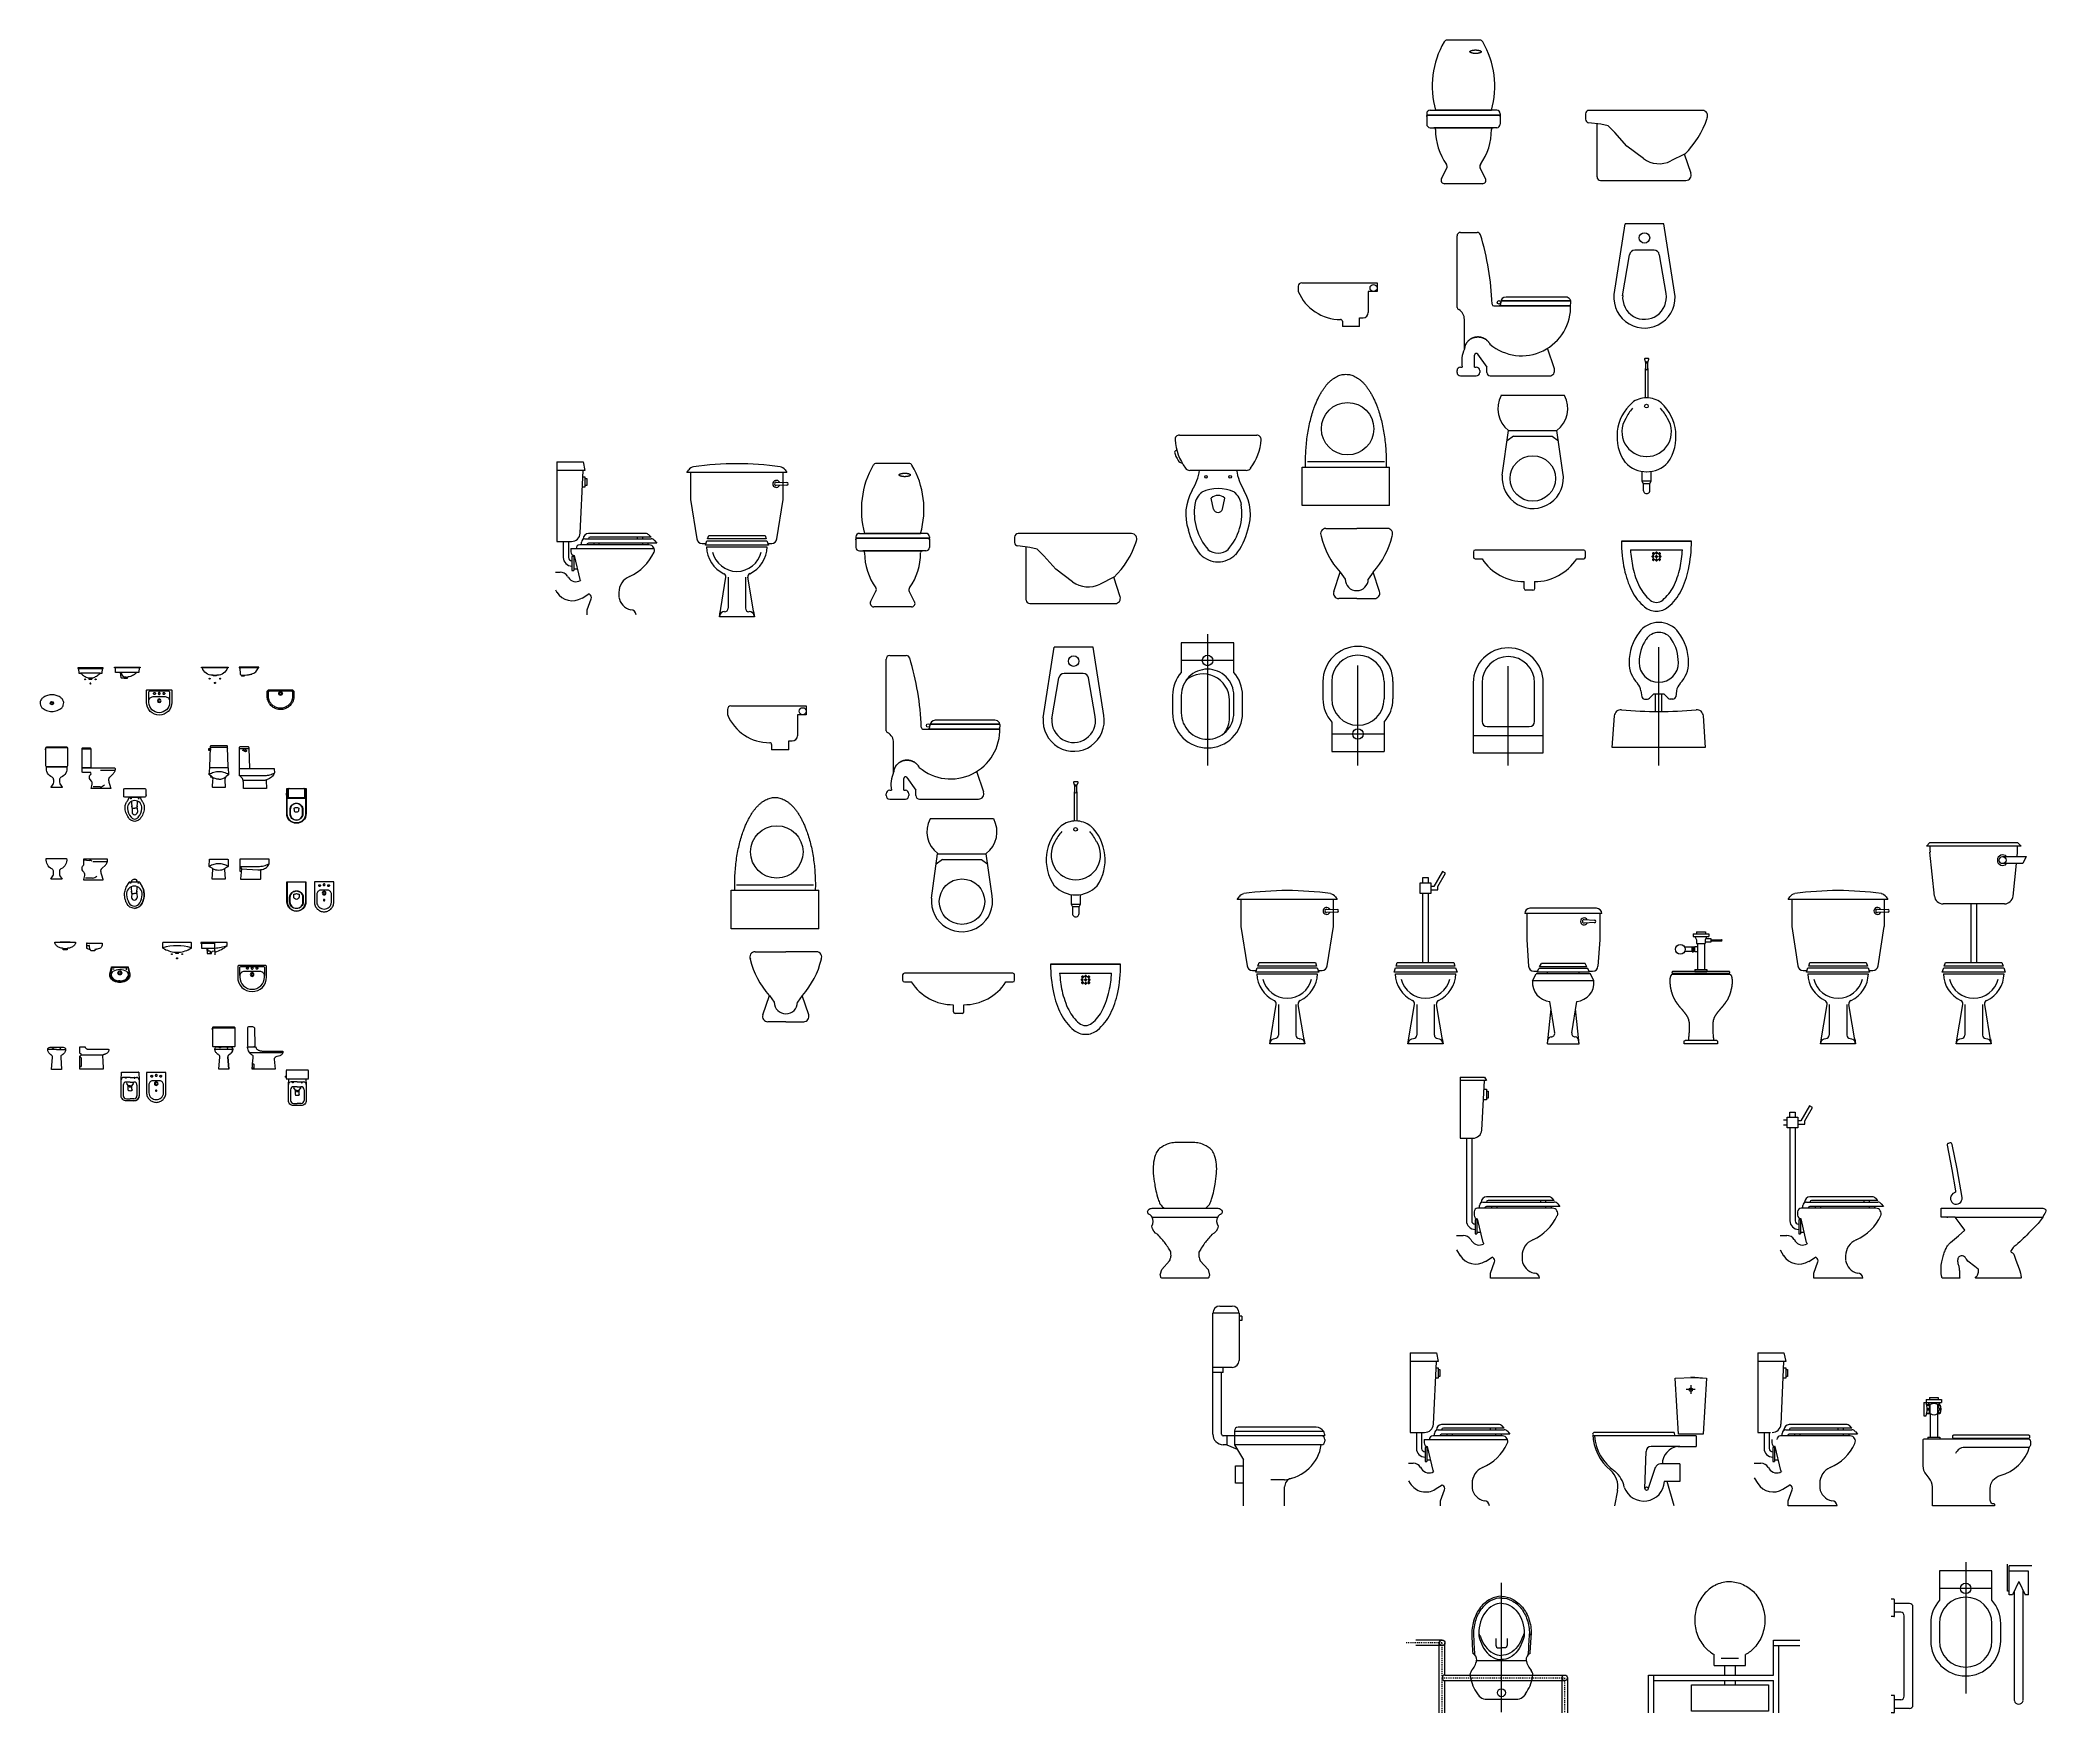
# Model space of a CAD drawing. Header units: centimetres. Extents: x -2385 to -1239, y 2078 to 3034.
import ezdxf

# ---------------------------------------------------------------- set-up
doc = ezdxf.new("R2010")
doc.units = ezdxf.units.CM
doc.header["$LTSCALE"] = 2.54
doc.header["$PDMODE"] = 1
doc.header["$PDSIZE"] = -2
doc.linetypes.add('STYLE_01', pattern=[0.41664, 0.20828, -0.20836])
doc.layers.get('0').update_dxf_attribs({"lineweight": 18})

# ---------------------------------------------------------------- blocks, each defined once
blk = doc.blocks.new('Group')
for p, q in [((330.6, 124.7), (348.2, 124.7)), ((365.7, 124.7), (348.2, 124.7)), ((335.1, 88.7), (338.8, 99.7)), ((338.8, 99.7), (341.6, 95.8)), ((357.6, 99.7), (354.8, 95.8)), ((361.3, 88.7), (357.6, 99.7)), ((348.2, 84.7), (337.9, 84.7)), ((348.2, 84.7), (358.4, 84.7))]:
    blk.add_line(p, q)
for centre, radius, start, end in [((330.6, 121.7), 3, 90, 206.5651), ((373.4, 131.1), 46.8, 193.2197, 222.1077), ((322.9, 131.1), 46.8, 317.8923, 346.7803), ((365.7, 121.7), 3, 333.4349, 90), ((348.2, 95.8), 6.62, 180, 0), ((337.9, 87.7), 3, 161.5651, 270), ((358.4, 87.7), 3, 270, 18.4349)]:
    blk.add_arc(centre, radius, start, end)
blk = doc.blocks.new('Group-1')
for p, q in [((364, 162.8), (320, 162.8)), ((317, 137.8), (317, 159.8)), ((317, 159.8), (367, 159.8)), ((367, 137.8), (367, 159.8)), ((367, 137.8), (317, 137.8))]:
    blk.add_line(p, q)
blk.add_circle((343, 181.7), 15)
at = {"linetype": 'Continuous'}
blk.add_rational_spline([(319, 159.8), (318.2, 189.9), (330.1, 205.6), (342, 221.2), (353.9, 205.6), (365.8, 189.9), (365, 159.8)], [1, 0.85584665436, 1, 0.85584665436, 1, 0.85584665436, 1], degree=2, knots=[0, 0, 0, 0.333333, 0.333333, 0.666667, 0.666667, 1, 1, 1], dxfattribs=at)
blk = doc.blocks.new('Group-2')
for p, q in [((316.8, 265.1), (359.8, 265.1)), ((359.8, 265.1), (359.8, 260.1)), ((314.8, 263.1), (314.8, 260.1)), ((354.8, 260.1), (354.8, 248.1)), ((359.8, 260.1), (354.8, 260.1)), ((340, 243.1), (340, 240.1)), ((349.8, 245.1), (351.8, 245.1)), ((349.8, 240.1), (349.8, 245.1)), ((349.8, 240.1), (340, 240.1))]:
    blk.add_line(p, q)
blk.add_circle((357.8, 262.1), 2)
for centre, radius, start, end in [((316.8, 263.1), 2, 90, 180), ((338.9, 270.2), 26.1, 202.6894, 270.2465), ((339, 243.1), 1, 0, 90.2465), ((351.8, 248.1), 3, 270, 0)]:
    blk.add_arc(centre, radius, start, end)
blk = doc.blocks.new('Group-3')
at = {"linetype": 'Continuous'}
for p, q in [((418.5, 403.7), (399.9, 403.7)), ((388.2, 361.7), (388.2, 360.9)), ((388.2, 360.2), (388.2, 355.7)), ((390.2, 363.7), (393.2, 363.7)), ((428.2, 363.7), (425.2, 363.7)), ((430.2, 361.7), (430.2, 360.9)), ((430.2, 360.2), (430.2, 355.7)), ((390.2, 353.7), (392.2, 353.7)), ((428.2, 353.7), (426.2, 353.7)), ((396.6, 324.6), (399.6, 330.6)), ((420, 321.7), (398.4, 321.7)), ((421.7, 324.6), (418.7, 330.6))]:
    blk.add_line(p, q, dxfattribs=at)
for centre, radius, start, end in [((441.4, 377.4), 50.1, 149.6649, 195.845), ((399.9, 401.7), 2, 90, 149.6649), ((418.5, 401.7), 2, 30.3351, 90), ((377, 377.4), 50.1, 344.155, 30.3351), ((390.2, 361.7), 2, 90, 180), ((390.2, 355.7), 2, 180, 270), ((428.2, 361.7), 2, 0, 90), ((428.2, 355.7), 2, 270, 0), ((392.2, 352.7), 1, 359.71, 90), ((427.6, 352.5), 34.4, 179.71, 215.2867), ((390.8, 352.5), 34.4, 324.7133, 0.29), ((426.2, 352.7), 1, 90, 180.29), ((397.9, 331.5), 2, 333.4349, 35.2867), ((420.5, 331.5), 2, 144.7133, 206.5651), ((398.4, 323.7), 2, 153.4349, 270), ((420, 323.7), 2, 270, 26.5651)]:
    blk.add_arc(centre, radius, start, end, dxfattribs=at)
blk.add_open_spline([(419.3, 397.1), (419.3, 397.2), (419.2, 397.4), (419, 397.5), (418.8, 397.7), (418.4, 397.8), (417.6, 398), (416.7, 398.1), (416.1, 398.1), (415.6, 398.1), (414.6, 398), (413.9, 397.8), (413.4, 397.7), (413.2, 397.5), (413, 397.4), (412.9, 397.2), (412.9, 397.1), (412.9, 397), (413, 396.8), (413.2, 396.7), (413.4, 396.5), (413.9, 396.4), (414.6, 396.2), (415.6, 396.1), (416.1, 396.1), (416.7, 396.1), (417.6, 396.2), (418.4, 396.4), (418.8, 396.5), (419, 396.7), (419.2, 396.8), (419.3, 397), (419.3, 397.1)], degree=2, knots=[0, 0, 0, 1, 2, 3, 4, 5, 6, 7, 7, 8, 9, 10, 11, 12, 13, 14, 14, 15, 16, 17, 18, 19, 20, 21, 21, 22, 23, 24, 25, 26, 27, 28, 28, 28])
for points in [[(430.2, 360.9), (388.2, 360.9), (388.2, 360.9, 300), (430.2, 360.9, 300)], [(388.3, 360.5), (388.3, 360.5, 300), (388.2, 360.4, 300), (388.2, 360.4)], [(388.2, 360.4), (388.2, 360.4, 300), (388.2, 360.3, 300), (388.2, 360.3)], [(388.2, 360.4), (388.2, 360.4, 300), (388.2, 360.4, 300), (388.2, 360.4)], [(388.2, 360.4), (388.2, 360.4, 300), (388.2, 360.4, 300), (388.2, 360.4)], [(388.2, 360.4), (388.2, 360.4, 300), (388.2, 360.4, 300), (388.2, 360.4)], [(388.2, 360.4), (388.2, 360.4, 300), (388.2, 360.4, 300), (388.2, 360.4)], [(388.2, 360.3), (388.2, 360.3, 300), (388.2, 360.2, 300), (388.2, 360.2)], [(388.2, 360.3), (388.2, 360.3, 300), (388.2, 360.3, 300), (388.2, 360.3)], [(388.2, 360.3), (388.2, 360.3, 300), (388.2, 360.3, 300), (388.2, 360.3)], [(388.2, 360.3), (388.2, 360.3, 300), (388.2, 360.3, 300), (388.2, 360.3)], [(388.2, 360.3), (388.2, 360.3, 300), (388.2, 360.3, 300), (388.2, 360.3)], [(388.2, 360.2), (388.2, 360.2, 300), (388.2, 360.1, 300), (388.2, 360.1)], [(388.2, 360.2), (388.2, 360.2, 300), (388.2, 360.2, 300), (388.2, 360.2)], [(388.2, 360.2), (388.2, 360.2, 300), (388.2, 360.2, 300), (388.2, 360.2)], [(388.2, 360.2), (388.2, 360.2, 300), (388.2, 360.2, 300), (388.2, 360.2)], [(388.2, 360.2), (388.2, 360.2, 300), (388.2, 360.2, 300), (388.2, 360.2)], [(388.2, 360.1), (388.2, 360.1, 300), (388.2, 360.1, 300), (388.2, 360.1)], [(388.2, 360.1), (388.2, 360.1, 300), (388.2, 360.1, 300), (388.2, 360.1)], [(388.3, 360.6), (388.3, 360.6, 300), (388.3, 360.5, 300), (388.3, 360.5)], [(388.3, 360.6), (388.3, 360.6, 300), (388.3, 360.6, 300), (388.3, 360.6)], [(388.3, 360.6), (388.3, 360.6, 300), (388.3, 360.6, 300), (388.3, 360.6)], [(388.3, 360.6), (388.3, 360.6, 300), (388.3, 360.6, 300), (388.3, 360.6)], [(388.3, 360.6), (388.3, 360.6, 300), (388.3, 360.6, 300), (388.3, 360.6)], [(388.4, 360.6), (388.4, 360.6, 300), (388.3, 360.6, 300), (388.3, 360.6)], [(388.3, 360.5), (388.3, 360.5, 300), (388.3, 360.5, 300), (388.3, 360.5)], [(388.3, 360.5), (388.3, 360.5, 300), (388.3, 360.5, 300), (388.3, 360.5)], [(388.3, 360.5), (388.3, 360.5, 300), (388.3, 360.5, 300), (388.3, 360.5)], [(388.3, 360.5), (388.3, 360.5, 300), (388.3, 360.5, 300), (388.3, 360.5)], [(388.4, 360.7), (388.4, 360.7, 300), (388.4, 360.6, 300), (388.4, 360.6)], [(388.4, 360.7), (388.4, 360.7, 300), (388.4, 360.7, 300), (388.4, 360.7)], [(388.4, 360.7), (388.4, 360.7, 300), (388.4, 360.7, 300), (388.4, 360.7)], [(388.4, 360.7), (388.4, 360.7, 300), (388.4, 360.7, 300), (388.4, 360.7)], [(388.4, 360.7), (388.4, 360.7, 300), (388.4, 360.7, 300), (388.4, 360.7)], [(388.4, 360.7), (388.4, 360.7, 300), (388.4, 360.7, 300), (388.4, 360.7)], [(388.5, 360.7), (388.5, 360.7, 300), (388.4, 360.7, 300), (388.4, 360.7)], [(388.5, 360.8), (388.5, 360.8, 300), (388.5, 360.7, 300), (388.5, 360.7)], [(388.5, 360.8), (388.5, 360.8, 300), (388.5, 360.8, 300), (388.5, 360.8)], [(388.5, 360.8), (388.5, 360.8, 300), (388.5, 360.8, 300), (388.5, 360.8)], [(388.5, 360.8), (388.5, 360.8, 300), (388.5, 360.8, 300), (388.5, 360.8)], [(388.5, 360.8), (388.5, 360.8, 300), (388.5, 360.8, 300), (388.5, 360.8)], [(388.6, 360.8), (388.6, 360.8, 300), (388.5, 360.8, 300), (388.5, 360.8)], [(388.6, 360.9), (388.6, 360.9, 300), (388.6, 360.8, 300), (388.6, 360.8)], [(388.7, 360.9), (388.7, 360.9, 300), (388.6, 360.9, 300), (388.6, 360.9)], [(388.6, 360.8), (388.6, 360.8, 300), (388.6, 360.8, 300), (388.6, 360.8)], [(388.6, 360.8), (388.6, 360.8, 300), (388.6, 360.8, 300), (388.6, 360.8)], [(388.6, 360.8), (388.6, 360.8, 300), (388.6, 360.8, 300), (388.6, 360.8)], [(388.6, 360.8), (388.6, 360.8, 300), (388.6, 360.8, 300), (388.6, 360.8)], [(388.7, 360.9), (388.7, 360.9, 300), (388.7, 360.9, 300), (388.7, 360.9)], [(388.7, 360.9), (388.7, 360.9, 300), (388.7, 360.9, 300), (388.7, 360.9)], [(388.7, 360.9), (388.7, 360.9, 300), (388.7, 360.9, 300), (388.7, 360.9)], [(388.7, 360.9), (388.7, 360.9, 300), (388.7, 360.9, 300), (388.7, 360.9)], [(388.8, 360.9), (388.8, 360.9, 300), (388.7, 360.9, 300), (388.7, 360.9)], [(388.8, 360.9), (388.8, 360.9, 300), (388.8, 360.9, 300), (388.8, 360.9)], [(388.8, 360.9), (388.8, 360.9, 300), (388.8, 360.9, 300), (388.8, 360.9)], [(388.8, 360.9), (388.8, 360.9, 300), (388.8, 360.9, 300), (388.8, 360.9)], [(388.8, 360.9), (388.8, 360.9, 300), (388.8, 360.9, 300), (388.8, 360.9)], [(388.9, 360.9), (388.9, 360.9, 300), (388.8, 360.9, 300), (388.8, 360.9)], [(388.9, 360.9), (388.9, 360.9, 300), (388.9, 360.9, 300), (388.9, 360.9)], [(388.9, 360.9), (388.9, 360.9, 300), (388.9, 360.9, 300), (388.9, 360.9)], [(388.9, 360.9), (388.9, 360.9, 300), (388.9, 360.9, 300), (388.9, 360.9)], [(388.9, 360.9), (388.9, 360.9, 300), (388.9, 360.9, 300), (388.9, 360.9)], [(389, 360.9), (389, 360.9, 300), (388.9, 360.9, 300), (388.9, 360.9)], [(389, 360.9), (389, 360.9, 300), (389, 360.9, 300), (389, 360.9)], [(389, 360.9), (389, 360.9, 300), (389, 360.9, 300), (389, 360.9)], [(425.2, 363.7), (393.2, 363.7), (393.2, 363.7, 300), (425.2, 363.7, 300)], [(429.5, 360.9), (429.5, 360.9, 300), (429.4, 360.9, 300), (429.4, 360.9)], [(429.5, 360.9), (429.5, 360.9, 300), (429.5, 360.9, 300), (429.5, 360.9)], [(429.5, 360.9), (429.5, 360.9, 300), (429.5, 360.9, 300), (429.5, 360.9)], [(429.5, 360.9), (429.5, 360.9, 300), (429.5, 360.9, 300), (429.5, 360.9)], [(429.5, 360.9), (429.5, 360.9, 300), (429.5, 360.9, 300), (429.5, 360.9)], [(429.6, 360.9), (429.6, 360.9, 300), (429.5, 360.9, 300), (429.5, 360.9)], [(429.6, 360.9), (429.6, 360.9, 300), (429.6, 360.9, 300), (429.6, 360.9)], [(429.6, 360.9), (429.6, 360.9, 300), (429.6, 360.9, 300), (429.6, 360.9)], [(429.6, 360.9), (429.6, 360.9, 300), (429.6, 360.9, 300), (429.6, 360.9)], [(429.6, 360.9), (429.6, 360.9, 300), (429.6, 360.9, 300), (429.6, 360.9)], [(429.7, 360.9), (429.7, 360.9, 300), (429.6, 360.9, 300), (429.6, 360.9)], [(429.7, 360.9), (429.7, 360.9, 300), (429.7, 360.9, 300), (429.7, 360.9)], [(429.7, 360.9), (429.7, 360.9, 300), (429.7, 360.9, 300), (429.7, 360.9)], [(429.7, 360.9), (429.7, 360.9, 300), (429.7, 360.9, 300), (429.7, 360.9)], [(429.7, 360.9), (429.7, 360.9, 300), (429.7, 360.9, 300), (429.7, 360.9)], [(429.8, 360.8), (429.8, 360.8, 300), (429.7, 360.9, 300), (429.7, 360.9)], [(429.8, 360.8), (429.8, 360.8, 300), (429.8, 360.8, 300), (429.8, 360.8)], [(429.8, 360.8), (429.8, 360.8, 300), (429.8, 360.8, 300), (429.8, 360.8)], [(429.8, 360.8), (429.8, 360.8, 300), (429.8, 360.8, 300), (429.8, 360.8)], [(429.8, 360.8), (429.8, 360.8, 300), (429.8, 360.8, 300), (429.8, 360.8)], [(429.8, 360.8), (429.8, 360.8, 300), (429.8, 360.8, 300), (429.8, 360.8)], [(429.9, 360.8), (429.9, 360.8, 300), (429.8, 360.8, 300), (429.8, 360.8)], [(429.9, 360.8), (429.9, 360.8, 300), (429.9, 360.8, 300), (429.9, 360.8)], [(429.9, 360.8), (429.9, 360.8, 300), (429.9, 360.8, 300), (429.9, 360.8)], [(429.9, 360.8), (429.9, 360.8, 300), (429.9, 360.8, 300), (429.9, 360.8)], [(429.9, 360.7), (429.9, 360.7, 300), (429.9, 360.8, 300), (429.9, 360.8)], [(429.9, 360.7), (429.9, 360.7, 300), (429.9, 360.7, 300), (429.9, 360.7)], [(430, 360.7), (430, 360.7, 300), (429.9, 360.7, 300), (429.9, 360.7)], [(430, 360.7), (430, 360.7, 300), (430, 360.7, 300), (430, 360.7)], [(430, 360.7), (430, 360.7, 300), (430, 360.7, 300), (430, 360.7)], [(430, 360.7), (430, 360.7, 300), (430, 360.7, 300), (430, 360.7)], [(430, 360.7), (430, 360.7, 300), (430, 360.7, 300), (430, 360.7)], [(430, 360.7), (430, 360.7, 300), (430, 360.7, 300), (430, 360.7)], [(430, 360.6), (430, 360.6, 300), (430, 360.7, 300), (430, 360.7)], [(430, 360.6), (430, 360.6, 300), (430, 360.6, 300), (430, 360.6)], [(430.1, 360.6), (430.1, 360.6, 300), (430, 360.6, 300), (430, 360.6)], [(430.1, 360.6), (430.1, 360.6, 300), (430.1, 360.6, 300), (430.1, 360.6)], [(430.1, 360.6), (430.1, 360.6, 300), (430.1, 360.6, 300), (430.1, 360.6)], [(430.1, 360.6), (430.1, 360.6, 300), (430.1, 360.6, 300), (430.1, 360.6)], [(430.1, 360.5), (430.1, 360.5, 300), (430.1, 360.6, 300), (430.1, 360.6)], [(430.1, 360.5), (430.1, 360.5, 300), (430.1, 360.5, 300), (430.1, 360.5)], [(430.1, 360.5), (430.1, 360.5, 300), (430.1, 360.5, 300), (430.1, 360.5)], [(430.1, 360.5), (430.1, 360.5, 300), (430.1, 360.5, 300), (430.1, 360.5)], [(430.1, 360.5), (430.1, 360.5, 300), (430.1, 360.5, 300), (430.1, 360.5)], [(430.1, 360.5), (430.1, 360.5, 300), (430.1, 360.5, 300), (430.1, 360.5)], [(430.1, 360.4), (430.1, 360.4, 300), (430.1, 360.5, 300), (430.1, 360.5)], [(430.2, 360.4), (430.2, 360.4, 300), (430.1, 360.4, 300), (430.1, 360.4)], [(430.2, 360.4), (430.2, 360.4, 300), (430.2, 360.4, 300), (430.2, 360.4)], [(430.2, 360.4), (430.2, 360.4, 300), (430.2, 360.4, 300), (430.2, 360.4)], [(430.2, 360.4), (430.2, 360.4, 300), (430.2, 360.4, 300), (430.2, 360.4)], [(430.2, 360.3), (430.2, 360.3, 300), (430.2, 360.4, 300), (430.2, 360.4)], [(430.2, 360.3), (430.2, 360.3, 300), (430.2, 360.3, 300), (430.2, 360.3)], [(430.2, 360.3), (430.2, 360.3, 300), (430.2, 360.3, 300), (430.2, 360.3)], [(430.2, 360.3), (430.2, 360.3, 300), (430.2, 360.3, 300), (430.2, 360.3)], [(430.2, 360.3), (430.2, 360.3, 300), (430.2, 360.3, 300), (430.2, 360.3)], [(430.2, 360.2), (430.2, 360.2, 300), (430.2, 360.3, 300), (430.2, 360.3)], [(430.2, 360.2), (430.2, 360.2, 300), (430.2, 360.2, 300), (430.2, 360.2)], [(430.2, 360.2), (430.2, 360.2, 300), (430.2, 360.2, 300), (430.2, 360.2)], [(430.2, 360.2), (430.2, 360.2, 300), (430.2, 360.2, 300), (430.2, 360.2)], [(430.2, 360.2), (430.2, 360.2, 300), (430.2, 360.2, 300), (430.2, 360.2)], [(430.2, 360.1), (430.2, 360.1, 300), (430.2, 360.2, 300), (430.2, 360.2)], [(430.2, 360.1), (430.2, 360.1, 300), (430.2, 360.1, 300), (430.2, 360.1)], [(430.2, 360.1), (430.2, 360.1, 300), (430.2, 360.1, 300), (430.2, 360.1)], [(430.2, 360.1), (430.2, 360.1, 300), (430.2, 360.1, 300), (430.2, 360.1)], [(392.2, 353.7), (426.2, 353.7), (426.2, 353.7, 300), (392.2, 353.7, 300)]]:
    blk.add_3dface(points)
blk = doc.blocks.new('Group-4')
at = {"linetype": 'Continuous'}
for p, q in [((405.5, 250.9), (405.5, 291.9)), ((407.5, 293.9), (417, 293.9)), ((430.5, 252.9), (430.5, 253.9)), ((467.6, 256.9), (433.5, 256.9)), ((409.7, 227.2), (409.7, 244.1)), ((426.5, 251.9), (429.5, 251.9)), ((415.5, 216.9), (415.5, 223.7)), ((417.3, 224.3), (422.5, 216.9)), ((461.2, 215.9), (457.2, 227.7)), ((405.5, 213.9), (405.5, 214.9)), ((407.5, 216.9), (408.5, 216.9)), ((407.5, 211.9), (416.5, 211.9)), ((415.5, 216.9), (416.5, 216.9)), ((418.5, 214.9), (418.5, 213.9)), ((422.5, 213.9), (422.5, 216.9)), ((424.5, 211.9), (458.3, 211.9))]:
    blk.add_line(p, q, dxfattribs=at)
blk.add_circle((429.5, 253.9), 1, dxfattribs=at)
for centre, radius, start, end in [((407.5, 291.9), 2, 90, 180), ((417, 291.9), 2, 16.9372, 90), ((272.4, 247.9), 153.2, 1.8853, 16.9372), ((442.4, 251.4), 28, 229.8187, 2.5074), ((426.5, 252.9), 1, 180, 270), ((429.5, 252.9), 1, 270, 0), ((433.5, 253.9), 3, 90, 180), ((467.6, 253.9), 3, 333.4349, 90), ((406.5, 250.9), 1, 180, 270), ((403.2, 244.2), 6.51, 359.0994, 59.6341), ((424.9, 220.2), 16.7, 155.206, 191.2282), ((416.5, 223.7), 1, 34.992, 180), ((407.5, 214.9), 2, 90, 180), ((407.5, 213.9), 2, 180, 270), ((416.5, 214.9), 2, 0, 90), ((416.5, 213.9), 2, 270, 0), ((424.5, 213.9), 2, 180, 270), ((458.3, 214.9), 3, 270, 18.4349)]:
    blk.add_arc(centre, radius, start, end, dxfattribs=at)
for points in [[(430.6, 254.7), (470.5, 254.7), (470.5, 254.7, 300), (430.6, 254.7, 300)], [(429.5, 251.9), (470.1, 251.9), (470.1, 251.9, 300), (429.5, 251.9, 300)], [(410.2, 229.3), (410.2, 229.3, 300), (410.1, 229, 300), (410.1, 229)], [(410.4, 229.6), (410.4, 229.6, 300), (410.2, 229.3, 300), (410.2, 229.3)], [(410.5, 229.8), (410.5, 229.8, 300), (410.4, 229.6, 300), (410.4, 229.6)], [(410.6, 230.1), (410.6, 230.1, 300), (410.5, 229.8, 300), (410.5, 229.8)], [(410.8, 230.4), (410.8, 230.4, 300), (410.6, 230.1, 300), (410.6, 230.1)], [(410.9, 230.6), (410.9, 230.6, 300), (410.8, 230.4, 300), (410.8, 230.4)], [(411.1, 230.9), (411.1, 230.9, 300), (410.9, 230.6, 300), (410.9, 230.6)], [(411.3, 231.2), (411.3, 231.2, 300), (411.1, 230.9, 300), (411.1, 230.9)], [(411.5, 231.4), (411.5, 231.4, 300), (411.3, 231.2, 300), (411.3, 231.2)], [(411.7, 231.6), (411.7, 231.6, 300), (411.5, 231.4, 300), (411.5, 231.4)], [(411.9, 231.9), (411.9, 231.9, 300), (411.7, 231.6, 300), (411.7, 231.6)], [(412.1, 232.1), (412.1, 232.1, 300), (411.9, 231.9, 300), (411.9, 231.9)], [(412.4, 232.3), (412.4, 232.3, 300), (412.1, 232.1, 300), (412.1, 232.1)], [(412.6, 232.5), (412.6, 232.5, 300), (412.4, 232.3, 300), (412.4, 232.3)], [(412.9, 232.7), (412.9, 232.7, 300), (412.6, 232.5, 300), (412.6, 232.5)], [(413.1, 232.8), (413.1, 232.8, 300), (412.9, 232.7, 300), (412.9, 232.7)], [(413.4, 233), (413.4, 233, 300), (413.1, 232.8, 300), (413.1, 232.8)], [(413.6, 233.2), (413.6, 233.2, 300), (413.4, 233, 300), (413.4, 233)], [(413.9, 233.3), (413.9, 233.3, 300), (413.6, 233.2, 300), (413.6, 233.2)], [(414.2, 233.4), (414.2, 233.4, 300), (413.9, 233.3, 300), (413.9, 233.3)], [(414.5, 233.6), (414.5, 233.6, 300), (414.2, 233.4, 300), (414.2, 233.4)], [(414.8, 233.7), (414.8, 233.7, 300), (414.5, 233.6, 300), (414.5, 233.6)], [(415.1, 233.8), (415.1, 233.8, 300), (414.8, 233.7, 300), (414.8, 233.7)], [(415.4, 233.9), (415.4, 233.9, 300), (415.1, 233.8, 300), (415.1, 233.8)], [(415.7, 234), (415.7, 234, 300), (415.4, 233.9, 300), (415.4, 233.9)], [(416, 234), (416, 234, 300), (415.7, 234, 300), (415.7, 234)], [(416.3, 234.1), (416.3, 234.1, 300), (416, 234, 300), (416, 234)], [(416.6, 234.1), (416.6, 234.1, 300), (416.3, 234.1, 300), (416.3, 234.1)], [(416.9, 234.1), (416.9, 234.1, 300), (416.6, 234.1, 300), (416.6, 234.1)], [(417.2, 234.2), (417.2, 234.2, 300), (416.9, 234.1, 300), (416.9, 234.1)], [(417.5, 234.2), (417.5, 234.2, 300), (417.2, 234.2, 300), (417.2, 234.2)], [(417.8, 234.2), (417.8, 234.2, 300), (417.5, 234.2, 300), (417.5, 234.2)], [(418.1, 234.1), (418.1, 234.1, 300), (417.8, 234.2, 300), (417.8, 234.2)], [(418.5, 234.1), (418.5, 234.1, 300), (418.1, 234.1, 300), (418.1, 234.1)], [(418.8, 234), (418.8, 234, 300), (418.5, 234.1, 300), (418.5, 234.1)], [(419.1, 234), (419.1, 234, 300), (418.8, 234, 300), (418.8, 234)], [(419.4, 233.9), (419.4, 233.9, 300), (419.1, 234, 300), (419.1, 234)], [(419.7, 233.8), (419.7, 233.8, 300), (419.4, 233.9, 300), (419.4, 233.9)], [(420, 233.7), (420, 233.7, 300), (419.7, 233.8, 300), (419.7, 233.8)], [(420.3, 233.6), (420.3, 233.6, 300), (420, 233.7, 300), (420, 233.7)], [(420.5, 233.5), (420.5, 233.5, 300), (420.3, 233.6, 300), (420.3, 233.6)], [(420.8, 233.4), (420.8, 233.4, 300), (420.5, 233.5, 300), (420.5, 233.5)], [(421.1, 233.2), (421.1, 233.2, 300), (420.8, 233.4, 300), (420.8, 233.4)], [(421.4, 233.1), (421.4, 233.1, 300), (421.1, 233.2, 300), (421.1, 233.2)], [(421.6, 232.9), (421.6, 232.9, 300), (421.4, 233.1, 300), (421.4, 233.1)], [(421.9, 232.8), (421.9, 232.8, 300), (421.6, 232.9, 300), (421.6, 232.9)], [(422.1, 232.6), (422.1, 232.6, 300), (421.9, 232.8, 300), (421.9, 232.8)], [(422.4, 232.4), (422.4, 232.4, 300), (422.1, 232.6, 300), (422.1, 232.6)], [(422.6, 232.2), (422.6, 232.2, 300), (422.4, 232.4, 300), (422.4, 232.4)], [(422.9, 232), (422.9, 232, 300), (422.6, 232.2, 300), (422.6, 232.2)], [(423.1, 231.8), (423.1, 231.8, 300), (422.9, 232, 300), (422.9, 232)], [(423.3, 231.5), (423.3, 231.5, 300), (423.1, 231.8, 300), (423.1, 231.8)], [(423.5, 231.3), (423.5, 231.3, 300), (423.3, 231.5, 300), (423.3, 231.5)], [(423.7, 231), (423.7, 231, 300), (423.5, 231.3, 300), (423.5, 231.3)], [(423.9, 230.8), (423.9, 230.8, 300), (423.7, 231, 300), (423.7, 231)], [(424, 230.5), (424, 230.5, 300), (423.9, 230.8, 300), (423.9, 230.8)], [(424.2, 230.3), (424.2, 230.3, 300), (424, 230.5, 300), (424, 230.5)], [(424.3, 230), (424.3, 230, 300), (424.2, 230.3, 300), (424.2, 230.3)], [(409.8, 227.5), (409.8, 227.5, 300), (409.7, 227.2, 300), (409.7, 227.2)], [(409.9, 228.1), (409.9, 228.1, 300), (409.8, 227.8, 300), (409.8, 227.8)], [(409.8, 227.8), (409.8, 227.8, 300), (409.8, 227.5, 300), (409.8, 227.5)], [(410, 228.7), (410, 228.7, 300), (409.9, 228.4, 300), (409.9, 228.4)], [(409.9, 228.4), (409.9, 228.4, 300), (409.9, 228.1, 300), (409.9, 228.1)], [(410.1, 229), (410.1, 229, 300), (410, 228.7, 300), (410, 228.7)]]:
    blk.add_3dface(points)
blk = doc.blocks.new('Group-5')
at = {"linetype": 'Continuous'}
for p, q in [((466.9, 200.6), (430.6, 200.6)), ((437.7, 177.4), (434.1, 174.7)), ((434.9, 180.7), (462.6, 180.7)), ((437.7, 177.4), (459.9, 177.4)), ((459.9, 177.4), (463.5, 174.8))]:
    blk.add_line(p, q, dxfattribs=at)
for p, q in [((431.3, 155.2), (434.9, 180.7)), ((466, 156.6), (462.6, 180.7))]:
    blk.add_line(p, q)
blk.add_circle((448.8, 153.3), 13)
for centre, start, end in [((444.4, 193.2), 151.5694, 232.8598), ((453.2, 193.2), 307.1402, 28.4306)]:
    blk.add_arc(centre, 15.6, start, end, dxfattribs=at)
blk.add_arc((448.8, 153.6), 17.5, 174.5961, 10.0247)
blk = doc.blocks.new('Group-6')
for p, q in [((414.9, 111.4), (414.9, 108.4)), ((477.9, 112.4), (415.9, 112.4)), ((415.9, 107.4), (419.9, 107.4)), ((473.9, 107.4), (477.9, 107.4)), ((478.9, 108.4), (478.9, 111.4)), ((443.9, 90.4), (443.9, 94.4)), ((449.9, 90.4), (449.9, 94.4)), ((448.9, 89.4), (444.9, 89.4))]:
    blk.add_line(p, q)
for centre, radius, start, end in [((415.9, 111.4), 1, 90, 180), ((415.9, 108.4), 1, 180, 270), ((443.7, 122.8), 28.4, 212.8104, 270.3038), ((450, 122.8), 28.4, 269.6962, 327.1896), ((477.9, 111.4), 1, 0, 90), ((477.9, 108.4), 1, 270, 0), ((444.9, 90.4), 1, 180, 270), ((448.9, 90.4), 1, 270, 0)]:
    blk.add_arc(centre, radius, start, end)
blk = doc.blocks.new('Group-7')
blk.add_line((504.6, 112.5), (534.3, 112.5))
at = {"flags": 128}
for points in [[(499.4, 117.5, 0.051099), (501.1, 101.3, 0.064948), (505.3, 89.2, 0.104203), (512.7, 79.9, 0.174705), (519.4, 77.5, 0.174705), (526.2, 79.9, 0.104203), (533.6, 89.2, 0.064948), (537.8, 101.3, 0.051099), (539.4, 117.5, 0.051099)], [(504.6, 112.5, 0.034338), (506, 102.3, 0.064948), (509.8, 91.4, 0.104203), (515.8, 83.8, 0.174705), (519.4, 82.5, 0.174705), (523, 83.8, 0.104203), (529.1, 91.4, 0.064948), (532.9, 102.3, 0.034338), (534.3, 112.5, 0.034338)]]:
    blk.add_lwpolyline(points, format="xyb", dxfattribs=at)
for points in [[(517.9, 108.7, 300), (517.9, 108.6, 300), (517.8, 108.5, 300), (517.8, 108.4, 300), (517.7, 108.4, 300), (517.7, 108.3, 300), (517.6, 108.3, 300), (517.5, 108.2, 300), (517.4, 108.2, 300), (517.3, 108.2, 300), (517.3, 108.3, 300), (517.2, 108.3, 300), (517.1, 108.4, 300), (517.1, 108.4, 300), (517, 108.5, 300), (517, 108.6, 300), (517, 108.7, 300), (517, 108.8, 300), (517, 108.8, 300), (517.1, 108.9, 300), (517.1, 109, 300), (517.2, 109, 300), (517.3, 109.1, 300), (517.3, 109.1, 300), (517.4, 109.1, 300), (517.5, 109.1, 300), (517.6, 109.1, 300), (517.7, 109, 300), (517.7, 109, 300), (517.8, 108.9, 300), (517.8, 108.8, 300), (517.9, 108.8, 300), (517.9, 108.7, 300)], [(517.9, 108.7, 0), (517.9, 108.6, 0), (517.8, 108.5, 0), (517.8, 108.4, 0), (517.7, 108.4, 0), (517.7, 108.3, 0), (517.6, 108.3, 0), (517.5, 108.2, 0), (517.4, 108.2, 0), (517.3, 108.2, 0), (517.3, 108.3, 0), (517.2, 108.3, 0), (517.1, 108.4, 0), (517.1, 108.4, 0), (517, 108.5, 0), (517, 108.6, 0), (517, 108.7, 0), (517, 108.8, 0), (517, 108.8, 0), (517.1, 108.9, 0), (517.1, 109, 0), (517.2, 109, 0), (517.3, 109.1, 0), (517.3, 109.1, 0), (517.4, 109.1, 0), (517.5, 109.1, 0), (517.6, 109.1, 0), (517.7, 109, 0), (517.7, 109, 0), (517.8, 108.9, 0), (517.8, 108.8, 0), (517.9, 108.8, 0), (517.9, 108.7, 0)], [(518.2, 110.3, 300), (518.2, 110.3, 300), (518.2, 110.2, 300), (518.1, 110.1, 300), (518.1, 110, 300), (518, 110, 300), (517.9, 109.9, 300), (517.8, 109.9, 300), (517.8, 109.9, 300), (517.7, 109.9, 300), (517.6, 109.9, 300), (517.5, 110, 300), (517.4, 110, 300), (517.4, 110.1, 300), (517.3, 110.2, 300), (517.3, 110.3, 300), (517.3, 110.3, 300), (517.3, 110.4, 300), (517.3, 110.5, 300), (517.4, 110.6, 300), (517.4, 110.7, 300), (517.5, 110.7, 300), (517.6, 110.8, 300), (517.7, 110.8, 300), (517.8, 110.8, 300), (517.8, 110.8, 300), (517.9, 110.8, 300), (518, 110.7, 300), (518.1, 110.7, 300), (518.1, 110.6, 300), (518.2, 110.5, 300), (518.2, 110.4, 300), (518.2, 110.3, 300)], [(518.2, 110.3, 0), (518.2, 110.3, 0), (518.2, 110.2, 0), (518.1, 110.1, 0), (518.1, 110, 0), (518, 110, 0), (517.9, 109.9, 0), (517.8, 109.9, 0), (517.8, 109.9, 0), (517.7, 109.9, 0), (517.6, 109.9, 0), (517.5, 110, 0), (517.4, 110, 0), (517.4, 110.1, 0), (517.3, 110.2, 0), (517.3, 110.3, 0), (517.3, 110.3, 0), (517.3, 110.4, 0), (517.3, 110.5, 0), (517.4, 110.6, 0), (517.4, 110.7, 0), (517.5, 110.7, 0), (517.6, 110.8, 0), (517.7, 110.8, 0), (517.8, 110.8, 0), (517.8, 110.8, 0), (517.9, 110.8, 0), (518, 110.7, 0), (518.1, 110.7, 0), (518.1, 110.6, 0), (518.2, 110.5, 0), (518.2, 110.4, 0), (518.2, 110.3, 0)], [(518.1, 107, 300), (518.1, 106.9, 300), (518.1, 106.8, 300), (518.1, 106.7, 300), (518, 106.6, 300), (517.9, 106.6, 300), (517.9, 106.6, 300), (517.8, 106.5, 300), (517.7, 106.5, 300), (517.6, 106.5, 300), (517.5, 106.6, 300), (517.4, 106.6, 300), (517.4, 106.6, 300), (517.3, 106.7, 300), (517.3, 106.8, 300), (517.3, 106.9, 300), (517.3, 107, 300), (517.3, 107, 300), (517.3, 107.1, 300), (517.3, 107.2, 300), (517.4, 107.3, 300), (517.4, 107.3, 300), (517.5, 107.4, 300), (517.6, 107.4, 300), (517.7, 107.4, 300), (517.8, 107.4, 300), (517.9, 107.4, 300), (517.9, 107.3, 300), (518, 107.3, 300), (518.1, 107.2, 300), (518.1, 107.1, 300), (518.1, 107, 300), (518.1, 107, 300)], [(518.1, 107, 0), (518.1, 106.9, 0), (518.1, 106.8, 0), (518.1, 106.7, 0), (518, 106.6, 0), (517.9, 106.6, 0), (517.9, 106.6, 0), (517.8, 106.5, 0), (517.7, 106.5, 0), (517.6, 106.5, 0), (517.5, 106.6, 0), (517.4, 106.6, 0), (517.4, 106.6, 0), (517.3, 106.7, 0), (517.3, 106.8, 0), (517.3, 106.9, 0), (517.3, 107, 0), (517.3, 107, 0), (517.3, 107.1, 0), (517.3, 107.2, 0), (517.4, 107.3, 0), (517.4, 107.3, 0), (517.5, 107.4, 0), (517.6, 107.4, 0), (517.7, 107.4, 0), (517.8, 107.4, 0), (517.9, 107.4, 0), (517.9, 107.3, 0), (518, 107.3, 0), (518.1, 107.2, 0), (518.1, 107.1, 0), (518.1, 107, 0), (518.1, 107, 0)], [(519.9, 110.7, 300), (519.9, 110.6, 300), (519.8, 110.5, 300), (519.8, 110.4, 300), (519.7, 110.4, 300), (519.7, 110.3, 300), (519.6, 110.3, 300), (519.5, 110.2, 300), (519.4, 110.2, 300), (519.3, 110.2, 300), (519.3, 110.3, 300), (519.2, 110.3, 300), (519.1, 110.4, 300), (519.1, 110.4, 300), (519, 110.5, 300), (519, 110.6, 300), (519, 110.7, 300), (519, 110.8, 300), (519, 110.8, 300), (519.1, 110.9, 300), (519.1, 111, 300), (519.2, 111, 300), (519.3, 111.1, 300), (519.3, 111.1, 300), (519.4, 111.1, 300), (519.5, 111.1, 300), (519.6, 111.1, 300), (519.7, 111, 300), (519.7, 111, 300), (519.8, 110.9, 300), (519.8, 110.8, 300), (519.9, 110.8, 300), (519.9, 110.7, 300)], [(519.9, 110.7, 0), (519.9, 110.6, 0), (519.8, 110.5, 0), (519.8, 110.4, 0), (519.7, 110.4, 0), (519.7, 110.3, 0), (519.6, 110.3, 0), (519.5, 110.2, 0), (519.4, 110.2, 0), (519.3, 110.2, 0), (519.3, 110.3, 0), (519.2, 110.3, 0), (519.1, 110.4, 0), (519.1, 110.4, 0), (519, 110.5, 0), (519, 110.6, 0), (519, 110.7, 0), (519, 110.8, 0), (519, 110.8, 0), (519.1, 110.9, 0), (519.1, 111, 0), (519.2, 111, 0), (519.3, 111.1, 0), (519.3, 111.1, 0), (519.4, 111.1, 0), (519.5, 111.1, 0), (519.6, 111.1, 0), (519.7, 111, 0), (519.7, 111, 0), (519.8, 110.9, 0), (519.8, 110.8, 0), (519.9, 110.8, 0), (519.9, 110.7, 0)], [(519.9, 108.7, 300), (519.9, 108.6, 300), (519.8, 108.5, 300), (519.8, 108.4, 300), (519.7, 108.4, 300), (519.7, 108.3, 300), (519.6, 108.3, 300), (519.5, 108.2, 300), (519.4, 108.2, 300), (519.3, 108.2, 300), (519.3, 108.3, 300), (519.2, 108.3, 300), (519.1, 108.4, 300), (519.1, 108.4, 300), (519, 108.5, 300), (519, 108.6, 300), (519, 108.7, 300), (519, 108.8, 300), (519, 108.8, 300), (519.1, 108.9, 300), (519.1, 109, 300), (519.2, 109, 300), (519.3, 109.1, 300), (519.3, 109.1, 300), (519.4, 109.1, 300), (519.5, 109.1, 300), (519.6, 109.1, 300), (519.7, 109, 300), (519.7, 109, 300), (519.8, 108.9, 300), (519.8, 108.8, 300), (519.9, 108.8, 300), (519.9, 108.7, 300)], [(519.9, 108.7, 0), (519.9, 108.6, 0), (519.8, 108.5, 0), (519.8, 108.4, 0), (519.7, 108.4, 0), (519.7, 108.3, 0), (519.6, 108.3, 0), (519.5, 108.2, 0), (519.4, 108.2, 0), (519.3, 108.2, 0), (519.3, 108.3, 0), (519.2, 108.3, 0), (519.1, 108.4, 0), (519.1, 108.4, 0), (519, 108.5, 0), (519, 108.6, 0), (519, 108.7, 0), (519, 108.8, 0), (519, 108.8, 0), (519.1, 108.9, 0), (519.1, 109, 0), (519.2, 109, 0), (519.3, 109.1, 0), (519.3, 109.1, 0), (519.4, 109.1, 0), (519.5, 109.1, 0), (519.6, 109.1, 0), (519.7, 109, 0), (519.7, 109, 0), (519.8, 108.9, 0), (519.8, 108.8, 0), (519.9, 108.8, 0), (519.9, 108.7, 0)], [(519.9, 106.7, 300), (519.9, 106.6, 300), (519.8, 106.5, 300), (519.8, 106.4, 300), (519.7, 106.4, 300), (519.7, 106.3, 300), (519.6, 106.3, 300), (519.5, 106.2, 300), (519.4, 106.2, 300), (519.3, 106.2, 300), (519.3, 106.3, 300), (519.2, 106.3, 300), (519.1, 106.4, 300), (519.1, 106.4, 300), (519, 106.5, 300), (519, 106.6, 300), (519, 106.7, 300), (519, 106.8, 300), (519, 106.8, 300), (519.1, 106.9, 300), (519.1, 107, 300), (519.2, 107, 300), (519.3, 107.1, 300), (519.3, 107.1, 300), (519.4, 107.1, 300), (519.5, 107.1, 300), (519.6, 107.1, 300), (519.7, 107, 300), (519.7, 107, 300), (519.8, 106.9, 300), (519.8, 106.8, 300), (519.9, 106.8, 300), (519.9, 106.7, 300)], [(519.9, 106.7, 0), (519.9, 106.6, 0), (519.8, 106.5, 0), (519.8, 106.4, 0), (519.7, 106.4, 0), (519.7, 106.3, 0), (519.6, 106.3, 0), (519.5, 106.2, 0), (519.4, 106.2, 0), (519.3, 106.2, 0), (519.3, 106.3, 0), (519.2, 106.3, 0), (519.1, 106.4, 0), (519.1, 106.4, 0), (519, 106.5, 0), (519, 106.6, 0), (519, 106.7, 0), (519, 106.8, 0), (519, 106.8, 0), (519.1, 106.9, 0), (519.1, 107, 0), (519.2, 107, 0), (519.3, 107.1, 0), (519.3, 107.1, 0), (519.4, 107.1, 0), (519.5, 107.1, 0), (519.6, 107.1, 0), (519.7, 107, 0), (519.7, 107, 0), (519.8, 106.9, 0), (519.8, 106.8, 0), (519.9, 106.8, 0), (519.9, 106.7, 0)], [(521.6, 110.3, 300), (521.6, 110.2, 300), (521.6, 110.2, 300), (521.5, 110.1, 300), (521.5, 110, 300), (521.4, 110, 300), (521.3, 109.9, 300), (521.3, 109.9, 300), (521.2, 109.9, 300), (521.1, 109.9, 300), (521, 109.9, 300), (520.9, 110, 300), (520.9, 110, 300), (520.8, 110.1, 300), (520.8, 110.2, 300), (520.7, 110.2, 300), (520.7, 110.3, 300), (520.7, 110.4, 300), (520.8, 110.5, 300), (520.8, 110.6, 300), (520.9, 110.6, 300), (520.9, 110.7, 300), (521, 110.7, 300), (521.1, 110.8, 300), (521.2, 110.8, 300), (521.3, 110.8, 300), (521.3, 110.7, 300), (521.4, 110.7, 300), (521.5, 110.6, 300), (521.5, 110.6, 300), (521.6, 110.5, 300), (521.6, 110.4, 300), (521.6, 110.3, 300)], [(521.6, 110.3, 0), (521.6, 110.2, 0), (521.6, 110.2, 0), (521.5, 110.1, 0), (521.5, 110, 0), (521.4, 110, 0), (521.3, 109.9, 0), (521.3, 109.9, 0), (521.2, 109.9, 0), (521.1, 109.9, 0), (521, 109.9, 0), (520.9, 110, 0), (520.9, 110, 0), (520.8, 110.1, 0), (520.8, 110.2, 0), (520.7, 110.2, 0), (520.7, 110.3, 0), (520.7, 110.4, 0), (520.8, 110.5, 0), (520.8, 110.6, 0), (520.9, 110.6, 0), (520.9, 110.7, 0), (521, 110.7, 0), (521.1, 110.8, 0), (521.2, 110.8, 0), (521.3, 110.8, 0), (521.3, 110.7, 0), (521.4, 110.7, 0), (521.5, 110.6, 0), (521.5, 110.6, 0), (521.6, 110.5, 0), (521.6, 110.4, 0), (521.6, 110.3, 0)], [(521.6, 107, 300), (521.6, 106.9, 300), (521.6, 106.8, 300), (521.6, 106.7, 300), (521.5, 106.7, 300), (521.4, 106.6, 300), (521.4, 106.6, 300), (521.3, 106.5, 300), (521.2, 106.5, 300), (521.1, 106.5, 300), (521, 106.6, 300), (520.9, 106.6, 300), (520.9, 106.7, 300), (520.8, 106.7, 300), (520.8, 106.8, 300), (520.8, 106.9, 300), (520.7, 107, 300), (520.8, 107.1, 300), (520.8, 107.2, 300), (520.8, 107.2, 300), (520.9, 107.3, 300), (520.9, 107.4, 300), (521, 107.4, 300), (521.1, 107.4, 300), (521.2, 107.4, 300), (521.3, 107.4, 300), (521.4, 107.4, 300), (521.4, 107.4, 300), (521.5, 107.3, 300), (521.6, 107.2, 300), (521.6, 107.2, 300), (521.6, 107.1, 300), (521.6, 107, 300)], [(521.6, 107, 0), (521.6, 106.9, 0), (521.6, 106.8, 0), (521.6, 106.7, 0), (521.5, 106.7, 0), (521.4, 106.6, 0), (521.4, 106.6, 0), (521.3, 106.5, 0), (521.2, 106.5, 0), (521.1, 106.5, 0), (521, 106.6, 0), (520.9, 106.6, 0), (520.9, 106.7, 0), (520.8, 106.7, 0), (520.8, 106.8, 0), (520.8, 106.9, 0), (520.7, 107, 0), (520.8, 107.1, 0), (520.8, 107.2, 0), (520.8, 107.2, 0), (520.9, 107.3, 0), (520.9, 107.4, 0), (521, 107.4, 0), (521.1, 107.4, 0), (521.2, 107.4, 0), (521.3, 107.4, 0), (521.4, 107.4, 0), (521.4, 107.4, 0), (521.5, 107.3, 0), (521.6, 107.2, 0), (521.6, 107.2, 0), (521.6, 107.1, 0), (521.6, 107, 0)], [(521.9, 108.7, 300), (521.9, 108.6, 300), (521.8, 108.5, 300), (521.8, 108.4, 300), (521.7, 108.4, 300), (521.7, 108.3, 300), (521.6, 108.3, 300), (521.5, 108.2, 300), (521.4, 108.2, 300), (521.3, 108.2, 300), (521.3, 108.3, 300), (521.2, 108.3, 300), (521.1, 108.4, 300), (521.1, 108.4, 300), (521, 108.5, 300), (521, 108.6, 300), (521, 108.7, 300), (521, 108.8, 300), (521, 108.8, 300), (521.1, 108.9, 300), (521.1, 109, 300), (521.2, 109, 300), (521.3, 109.1, 300), (521.3, 109.1, 300), (521.4, 109.1, 300), (521.5, 109.1, 300), (521.6, 109.1, 300), (521.7, 109, 300), (521.7, 109, 300), (521.8, 108.9, 300), (521.8, 108.8, 300), (521.9, 108.8, 300), (521.9, 108.7, 300)], [(521.9, 108.7, 0), (521.9, 108.6, 0), (521.8, 108.5, 0), (521.8, 108.4, 0), (521.7, 108.4, 0), (521.7, 108.3, 0), (521.6, 108.3, 0), (521.5, 108.2, 0), (521.4, 108.2, 0), (521.3, 108.2, 0), (521.3, 108.3, 0), (521.2, 108.3, 0), (521.1, 108.4, 0), (521.1, 108.4, 0), (521, 108.5, 0), (521, 108.6, 0), (521, 108.7, 0), (521, 108.8, 0), (521, 108.8, 0), (521.1, 108.9, 0), (521.1, 109, 0), (521.2, 109, 0), (521.3, 109.1, 0), (521.3, 109.1, 0), (521.4, 109.1, 0), (521.5, 109.1, 0), (521.6, 109.1, 0), (521.7, 109, 0), (521.7, 109, 0), (521.8, 108.9, 0), (521.8, 108.8, 0), (521.9, 108.8, 0), (521.9, 108.7, 0)]]:
    blk.add_polyline3d(points)
for points in [[(499.4, 117.5), (539.4, 117.5), (539.4, 117.5, 300), (499.4, 117.5, 300)], [(517, 108.8), (517, 108.8, 300), (517.1, 108.9, 300), (517.1, 108.9)], [(517, 108.8), (517, 108.8, 300), (517, 108.8, 300), (517, 108.8)], [(517, 108.7), (517, 108.7, 300), (517, 108.8, 300), (517, 108.8)], [(517, 108.6), (517, 108.6, 300), (517, 108.7, 300), (517, 108.7)], [(517, 108.5), (517, 108.5, 300), (517, 108.6, 300), (517, 108.6)], [(517.1, 108.4), (517.1, 108.4, 300), (517, 108.5, 300), (517, 108.5)], [(517.1, 109), (517.1, 109, 300), (517.2, 109, 300), (517.2, 109)], [(517.1, 108.9), (517.1, 108.9, 300), (517.1, 109, 300), (517.1, 109)], [(517.1, 108.4), (517.1, 108.4, 300), (517.1, 108.4, 300), (517.1, 108.4)], [(517.2, 108.3), (517.2, 108.3, 300), (517.1, 108.4, 300), (517.1, 108.4)], [(517.2, 109), (517.2, 109, 300), (517.3, 109.1, 300), (517.3, 109.1)], [(517.3, 108.3), (517.3, 108.3, 300), (517.2, 108.3, 300), (517.2, 108.3)], [(517.3, 110.5), (517.3, 110.5, 300), (517.4, 110.6, 300), (517.4, 110.6)], [(517.3, 110.4), (517.3, 110.4, 300), (517.3, 110.5, 300), (517.3, 110.5)], [(517.3, 110.3), (517.3, 110.3, 300), (517.3, 110.4, 300), (517.3, 110.4)], [(517.3, 110.3), (517.3, 110.3, 300), (517.3, 110.3, 300), (517.3, 110.3)], [(517.3, 110.2), (517.3, 110.2, 300), (517.3, 110.3, 300), (517.3, 110.3)], [(517.4, 110.1), (517.4, 110.1, 300), (517.3, 110.2, 300), (517.3, 110.2)], [(517.3, 109.1), (517.3, 109.1, 300), (517.4, 109.1, 300), (517.4, 109.1)], [(517.3, 109.1), (517.3, 109.1, 300), (517.3, 109.1, 300), (517.3, 109.1)], [(517.3, 108.2), (517.3, 108.2, 300), (517.3, 108.3, 300), (517.3, 108.3)], [(517.4, 108.2), (517.4, 108.2, 300), (517.3, 108.2, 300), (517.3, 108.2)], [(517.3, 107.2), (517.3, 107.2, 300), (517.4, 107.3, 300), (517.4, 107.3)], [(517.3, 107.1), (517.3, 107.1, 300), (517.3, 107.2, 300), (517.3, 107.2)], [(517.3, 107), (517.3, 107, 300), (517.3, 107.1, 300), (517.3, 107.1)], [(517.3, 107), (517.3, 107, 300), (517.3, 107, 300), (517.3, 107)], [(517.3, 106.9), (517.3, 106.9, 300), (517.3, 107, 300), (517.3, 107)], [(517.3, 106.8), (517.3, 106.8, 300), (517.3, 106.9, 300), (517.3, 106.9)], [(517.3, 106.7), (517.3, 106.7, 300), (517.3, 106.8, 300), (517.3, 106.8)], [(517.4, 106.6), (517.4, 106.6, 300), (517.3, 106.7, 300), (517.3, 106.7)], [(517.4, 110.7), (517.4, 110.7, 300), (517.5, 110.7, 300), (517.5, 110.7)], [(517.4, 110.6), (517.4, 110.6, 300), (517.4, 110.7, 300), (517.4, 110.7)], [(517.4, 110), (517.4, 110, 300), (517.4, 110.1, 300), (517.4, 110.1)], [(517.5, 110), (517.5, 110, 300), (517.4, 110, 300), (517.4, 110)], [(517.4, 109.1), (517.4, 109.1, 300), (517.5, 109.1, 300), (517.5, 109.1)], [(517.5, 108.2), (517.5, 108.2, 300), (517.4, 108.2, 300), (517.4, 108.2)], [(517.4, 107.3), (517.4, 107.3, 300), (517.5, 107.4, 300), (517.5, 107.4)], [(517.4, 107.3), (517.4, 107.3, 300), (517.4, 107.3, 300), (517.4, 107.3)], [(517.4, 106.6), (517.4, 106.6, 300), (517.4, 106.6, 300), (517.4, 106.6)], [(517.5, 106.6), (517.5, 106.6, 300), (517.4, 106.6, 300), (517.4, 106.6)], [(517.5, 110.7), (517.5, 110.7, 300), (517.6, 110.8, 300), (517.6, 110.8)], [(517.6, 109.9), (517.6, 109.9, 300), (517.5, 110, 300), (517.5, 110)], [(517.5, 109.1), (517.5, 109.1, 300), (517.6, 109.1, 300), (517.6, 109.1)], [(517.6, 108.3), (517.6, 108.3, 300), (517.5, 108.2, 300), (517.5, 108.2)], [(517.5, 107.4), (517.5, 107.4, 300), (517.6, 107.4, 300), (517.6, 107.4)], [(517.6, 106.5), (517.6, 106.5, 300), (517.5, 106.6, 300), (517.5, 106.6)], [(517.6, 110.8), (517.6, 110.8, 300), (517.7, 110.8, 300), (517.7, 110.8)], [(517.7, 109.9), (517.7, 109.9, 300), (517.6, 109.9, 300), (517.6, 109.9)], [(517.6, 109.1), (517.6, 109.1, 300), (517.7, 109, 300), (517.7, 109)], [(517.7, 108.3), (517.7, 108.3, 300), (517.6, 108.3, 300), (517.6, 108.3)], [(517.6, 107.4), (517.6, 107.4, 300), (517.7, 107.4, 300), (517.7, 107.4)], [(517.7, 106.5), (517.7, 106.5, 300), (517.6, 106.5, 300), (517.6, 106.5)], [(517.7, 110.8), (517.7, 110.8, 300), (517.8, 110.8, 300), (517.8, 110.8)], [(517.8, 109.9), (517.8, 109.9, 300), (517.7, 109.9, 300), (517.7, 109.9)], [(517.7, 109), (517.7, 109, 300), (517.8, 108.9, 300), (517.8, 108.9)], [(517.7, 109), (517.7, 109, 300), (517.7, 109, 300), (517.7, 109)], [(517.7, 108.4), (517.7, 108.4, 300), (517.7, 108.3, 300), (517.7, 108.3)], [(517.8, 108.4), (517.8, 108.4, 300), (517.7, 108.4, 300), (517.7, 108.4)], [(517.7, 107.4), (517.7, 107.4, 300), (517.8, 107.4, 300), (517.8, 107.4)], [(517.8, 106.5), (517.8, 106.5, 300), (517.7, 106.5, 300), (517.7, 106.5)], [(517.8, 110.8), (517.8, 110.8, 300), (517.9, 110.8, 300), (517.9, 110.8)], [(517.8, 110.8), (517.8, 110.8, 300), (517.8, 110.8, 300), (517.8, 110.8)], [(517.8, 109.9), (517.8, 109.9, 300), (517.8, 109.9, 300), (517.8, 109.9)], [(517.9, 109.9), (517.9, 109.9, 300), (517.8, 109.9, 300), (517.8, 109.9)], [(517.8, 108.9), (517.8, 108.9, 300), (517.8, 108.8, 300), (517.8, 108.8)], [(517.8, 108.8), (517.8, 108.8, 300), (517.9, 108.8, 300), (517.9, 108.8)], [(517.9, 108.6), (517.9, 108.6, 300), (517.8, 108.5, 300), (517.8, 108.5)], [(517.8, 108.5), (517.8, 108.5, 300), (517.8, 108.4, 300), (517.8, 108.4)], [(517.8, 107.4), (517.8, 107.4, 300), (517.9, 107.4, 300), (517.9, 107.4)], [(517.9, 106.6), (517.9, 106.6, 300), (517.8, 106.5, 300), (517.8, 106.5)], [(517.9, 110.8), (517.9, 110.8, 300), (518, 110.7, 300), (518, 110.7)], [(518, 110), (518, 110, 300), (517.9, 109.9, 300), (517.9, 109.9)], [(517.9, 108.8), (517.9, 108.8, 300), (517.9, 108.7, 300), (517.9, 108.7)], [(517.9, 108.7), (517.9, 108.7, 300), (517.9, 108.6, 300), (517.9, 108.6)], [(517.9, 107.4), (517.9, 107.4, 300), (517.9, 107.3, 300), (517.9, 107.3)], [(517.9, 107.3), (517.9, 107.3, 300), (518, 107.3, 300), (518, 107.3)], [(517.9, 106.6), (517.9, 106.6, 300), (517.9, 106.6, 300), (517.9, 106.6)], [(518, 106.6), (518, 106.6, 300), (517.9, 106.6, 300), (517.9, 106.6)], [(518, 110.7), (518, 110.7, 300), (518.1, 110.7, 300), (518.1, 110.7)], [(518.1, 110), (518.1, 110, 300), (518, 110, 300), (518, 110)], [(518, 107.3), (518, 107.3, 300), (518.1, 107.2, 300), (518.1, 107.2)], [(518.1, 106.7), (518.1, 106.7, 300), (518, 106.6, 300), (518, 106.6)], [(518.1, 110.7), (518.1, 110.7, 300), (518.1, 110.6, 300), (518.1, 110.6)], [(518.1, 110.6), (518.1, 110.6, 300), (518.2, 110.5, 300), (518.2, 110.5)], [(518.2, 110.2), (518.2, 110.2, 300), (518.1, 110.1, 300), (518.1, 110.1)], [(518.1, 110.1), (518.1, 110.1, 300), (518.1, 110, 300), (518.1, 110)], [(518.1, 107.2), (518.1, 107.2, 300), (518.1, 107.1, 300), (518.1, 107.1)], [(518.1, 107.1), (518.1, 107.1, 300), (518.1, 107, 300), (518.1, 107)], [(518.1, 107), (518.1, 107, 300), (518.1, 107, 300), (518.1, 107)], [(518.1, 107), (518.1, 107, 300), (518.1, 106.9, 300), (518.1, 106.9)], [(518.1, 106.9), (518.1, 106.9, 300), (518.1, 106.8, 300), (518.1, 106.8)], [(518.1, 106.8), (518.1, 106.8, 300), (518.1, 106.7, 300), (518.1, 106.7)], [(518.2, 110.5), (518.2, 110.5, 300), (518.2, 110.4, 300), (518.2, 110.4)], [(518.2, 110.4), (518.2, 110.4, 300), (518.2, 110.3, 300), (518.2, 110.3)], [(518.2, 110.3), (518.2, 110.3, 300), (518.2, 110.2, 300), (518.2, 110.2)], [(518.2, 110.3), (518.2, 110.3, 300), (518.2, 110.3, 300), (518.2, 110.3)], [(519, 110.8), (519, 110.8, 300), (519.1, 110.9, 300), (519.1, 110.9)], [(519, 110.8), (519, 110.8, 300), (519, 110.8, 300), (519, 110.8)], [(519, 110.7), (519, 110.7, 300), (519, 110.8, 300), (519, 110.8)], [(519, 110.6), (519, 110.6, 300), (519, 110.7, 300), (519, 110.7)], [(519, 110.5), (519, 110.5, 300), (519, 110.6, 300), (519, 110.6)], [(519.1, 110.4), (519.1, 110.4, 300), (519, 110.5, 300), (519, 110.5)], [(519, 108.8), (519, 108.8, 300), (519.1, 108.9, 300), (519.1, 108.9)], [(519, 108.8), (519, 108.8, 300), (519, 108.8, 300), (519, 108.8)], [(519, 108.7), (519, 108.7, 300), (519, 108.8, 300), (519, 108.8)], [(519, 108.6), (519, 108.6, 300), (519, 108.7, 300), (519, 108.7)], [(519, 108.5), (519, 108.5, 300), (519, 108.6, 300), (519, 108.6)], [(519.1, 108.4), (519.1, 108.4, 300), (519, 108.5, 300), (519, 108.5)], [(519, 106.8), (519, 106.8, 300), (519.1, 106.9, 300), (519.1, 106.9)], [(519, 106.8), (519, 106.8, 300), (519, 106.8, 300), (519, 106.8)], [(519, 106.7), (519, 106.7, 300), (519, 106.8, 300), (519, 106.8)], [(519, 106.6), (519, 106.6, 300), (519, 106.7, 300), (519, 106.7)], [(519, 106.5), (519, 106.5, 300), (519, 106.6, 300), (519, 106.6)], [(519.1, 106.4), (519.1, 106.4, 300), (519, 106.5, 300), (519, 106.5)], [(519.1, 111), (519.1, 111, 300), (519.2, 111, 300), (519.2, 111)], [(519.1, 110.9), (519.1, 110.9, 300), (519.1, 111, 300), (519.1, 111)], [(519.1, 110.4), (519.1, 110.4, 300), (519.1, 110.4, 300), (519.1, 110.4)], [(519.2, 110.3), (519.2, 110.3, 300), (519.1, 110.4, 300), (519.1, 110.4)], [(519.1, 109), (519.1, 109, 300), (519.2, 109, 300), (519.2, 109)], [(519.1, 108.9), (519.1, 108.9, 300), (519.1, 109, 300), (519.1, 109)], [(519.1, 108.4), (519.1, 108.4, 300), (519.1, 108.4, 300), (519.1, 108.4)], [(519.2, 108.3), (519.2, 108.3, 300), (519.1, 108.4, 300), (519.1, 108.4)], [(519.1, 107), (519.1, 107, 300), (519.2, 107, 300), (519.2, 107)], [(519.1, 106.9), (519.1, 106.9, 300), (519.1, 107, 300), (519.1, 107)], [(519.1, 106.4), (519.1, 106.4, 300), (519.1, 106.4, 300), (519.1, 106.4)], [(519.2, 106.3), (519.2, 106.3, 300), (519.1, 106.4, 300), (519.1, 106.4)], [(519.2, 111), (519.2, 111, 300), (519.3, 111.1, 300), (519.3, 111.1)], [(519.3, 110.3), (519.3, 110.3, 300), (519.2, 110.3, 300), (519.2, 110.3)], [(519.2, 109), (519.2, 109, 300), (519.3, 109.1, 300), (519.3, 109.1)], [(519.3, 108.3), (519.3, 108.3, 300), (519.2, 108.3, 300), (519.2, 108.3)], [(519.2, 107), (519.2, 107, 300), (519.3, 107.1, 300), (519.3, 107.1)], [(519.3, 106.3), (519.3, 106.3, 300), (519.2, 106.3, 300), (519.2, 106.3)], [(519.3, 111.1), (519.3, 111.1, 300), (519.4, 111.1, 300), (519.4, 111.1)], [(519.3, 111.1), (519.3, 111.1, 300), (519.3, 111.1, 300), (519.3, 111.1)], [(519.3, 110.2), (519.3, 110.2, 300), (519.3, 110.3, 300), (519.3, 110.3)], [(519.4, 110.2), (519.4, 110.2, 300), (519.3, 110.2, 300), (519.3, 110.2)], [(519.3, 109.1), (519.3, 109.1, 300), (519.4, 109.1, 300), (519.4, 109.1)], [(519.3, 109.1), (519.3, 109.1, 300), (519.3, 109.1, 300), (519.3, 109.1)], [(519.3, 108.2), (519.3, 108.2, 300), (519.3, 108.3, 300), (519.3, 108.3)], [(519.4, 108.2), (519.4, 108.2, 300), (519.3, 108.2, 300), (519.3, 108.2)], [(519.3, 107.1), (519.3, 107.1, 300), (519.4, 107.1, 300), (519.4, 107.1)], [(519.3, 107.1), (519.3, 107.1, 300), (519.3, 107.1, 300), (519.3, 107.1)], [(519.3, 106.2), (519.3, 106.2, 300), (519.3, 106.3, 300), (519.3, 106.3)], [(519.4, 106.2), (519.4, 106.2, 300), (519.3, 106.2, 300), (519.3, 106.2)], [(519.4, 111.1), (519.4, 111.1, 300), (519.5, 111.1, 300), (519.5, 111.1)], [(519.5, 110.2), (519.5, 110.2, 300), (519.4, 110.2, 300), (519.4, 110.2)], [(519.4, 109.1), (519.4, 109.1, 300), (519.5, 109.1, 300), (519.5, 109.1)], [(519.5, 108.2), (519.5, 108.2, 300), (519.4, 108.2, 300), (519.4, 108.2)], [(519.4, 107.1), (519.4, 107.1, 300), (519.5, 107.1, 300), (519.5, 107.1)], [(519.5, 106.2), (519.5, 106.2, 300), (519.4, 106.2, 300), (519.4, 106.2)], [(519.5, 111.1), (519.5, 111.1, 300), (519.6, 111.1, 300), (519.6, 111.1)], [(519.6, 110.3), (519.6, 110.3, 300), (519.5, 110.2, 300), (519.5, 110.2)], [(519.5, 109.1), (519.5, 109.1, 300), (519.6, 109.1, 300), (519.6, 109.1)], [(519.6, 108.3), (519.6, 108.3, 300), (519.5, 108.2, 300), (519.5, 108.2)], [(519.5, 107.1), (519.5, 107.1, 300), (519.6, 107.1, 300), (519.6, 107.1)], [(519.6, 106.3), (519.6, 106.3, 300), (519.5, 106.2, 300), (519.5, 106.2)], [(519.6, 111.1), (519.6, 111.1, 300), (519.7, 111, 300), (519.7, 111)], [(519.7, 110.3), (519.7, 110.3, 300), (519.6, 110.3, 300), (519.6, 110.3)], [(519.6, 109.1), (519.6, 109.1, 300), (519.7, 109, 300), (519.7, 109)], [(519.7, 108.3), (519.7, 108.3, 300), (519.6, 108.3, 300), (519.6, 108.3)], [(519.6, 107.1), (519.6, 107.1, 300), (519.7, 107, 300), (519.7, 107)], [(519.7, 106.3), (519.7, 106.3, 300), (519.6, 106.3, 300), (519.6, 106.3)], [(519.7, 111), (519.7, 111, 300), (519.8, 110.9, 300), (519.8, 110.9)], [(519.7, 111), (519.7, 111, 300), (519.7, 111, 300), (519.7, 111)], [(519.7, 110.4), (519.7, 110.4, 300), (519.7, 110.3, 300), (519.7, 110.3)], [(519.8, 110.4), (519.8, 110.4, 300), (519.7, 110.4, 300), (519.7, 110.4)], [(519.7, 109), (519.7, 109, 300), (519.8, 108.9, 300), (519.8, 108.9)], [(519.7, 109), (519.7, 109, 300), (519.7, 109, 300), (519.7, 109)], [(519.7, 108.4), (519.7, 108.4, 300), (519.7, 108.3, 300), (519.7, 108.3)], [(519.8, 108.4), (519.8, 108.4, 300), (519.7, 108.4, 300), (519.7, 108.4)], [(519.7, 107), (519.7, 107, 300), (519.8, 106.9, 300), (519.8, 106.9)], [(519.7, 107), (519.7, 107, 300), (519.7, 107, 300), (519.7, 107)], [(519.7, 106.4), (519.7, 106.4, 300), (519.7, 106.3, 300), (519.7, 106.3)], [(519.8, 106.4), (519.8, 106.4, 300), (519.7, 106.4, 300), (519.7, 106.4)], [(519.8, 110.9), (519.8, 110.9, 300), (519.8, 110.8, 300), (519.8, 110.8)], [(519.8, 110.8), (519.8, 110.8, 300), (519.9, 110.8, 300), (519.9, 110.8)], [(519.9, 110.6), (519.9, 110.6, 300), (519.8, 110.5, 300), (519.8, 110.5)], [(519.8, 110.5), (519.8, 110.5, 300), (519.8, 110.4, 300), (519.8, 110.4)], [(519.8, 108.9), (519.8, 108.9, 300), (519.8, 108.8, 300), (519.8, 108.8)], [(519.8, 108.8), (519.8, 108.8, 300), (519.9, 108.8, 300), (519.9, 108.8)], [(519.9, 108.6), (519.9, 108.6, 300), (519.8, 108.5, 300), (519.8, 108.5)], [(519.8, 108.5), (519.8, 108.5, 300), (519.8, 108.4, 300), (519.8, 108.4)], [(519.8, 106.9), (519.8, 106.9, 300), (519.8, 106.8, 300), (519.8, 106.8)], [(519.8, 106.8), (519.8, 106.8, 300), (519.9, 106.8, 300), (519.9, 106.8)], [(519.9, 106.6), (519.9, 106.6, 300), (519.8, 106.5, 300), (519.8, 106.5)], [(519.8, 106.5), (519.8, 106.5, 300), (519.8, 106.4, 300), (519.8, 106.4)], [(519.9, 110.8), (519.9, 110.8, 300), (519.9, 110.7, 300), (519.9, 110.7)], [(519.9, 110.7), (519.9, 110.7, 300), (519.9, 110.6, 300), (519.9, 110.6)], [(519.9, 108.8), (519.9, 108.8, 300), (519.9, 108.7, 300), (519.9, 108.7)], [(519.9, 108.7), (519.9, 108.7, 300), (519.9, 108.6, 300), (519.9, 108.6)], [(519.9, 106.8), (519.9, 106.8, 300), (519.9, 106.7, 300), (519.9, 106.7)], [(519.9, 106.7), (519.9, 106.7, 300), (519.9, 106.6, 300), (519.9, 106.6)], [(520.7, 110.4), (520.7, 110.4, 300), (520.8, 110.5, 300), (520.8, 110.5)], [(520.7, 110.3), (520.7, 110.3, 300), (520.7, 110.4, 300), (520.7, 110.4)], [(520.7, 110.2), (520.7, 110.2, 300), (520.7, 110.3, 300), (520.7, 110.3)], [(520.8, 110.2), (520.8, 110.2, 300), (520.7, 110.2, 300), (520.7, 110.2)], [(520.7, 107), (520.7, 107, 300), (520.8, 107.1, 300), (520.8, 107.1)], [(520.8, 106.9), (520.8, 106.9, 300), (520.7, 107, 300), (520.7, 107)], [(520.8, 110.6), (520.8, 110.6, 300), (520.9, 110.6, 300), (520.9, 110.6)], [(520.8, 110.5), (520.8, 110.5, 300), (520.8, 110.6, 300), (520.8, 110.6)], [(520.8, 110.1), (520.8, 110.1, 300), (520.8, 110.2, 300), (520.8, 110.2)], [(520.9, 110), (520.9, 110, 300), (520.8, 110.1, 300), (520.8, 110.1)], [(520.8, 107.2), (520.8, 107.2, 300), (520.9, 107.3, 300), (520.9, 107.3)], [(520.8, 107.2), (520.8, 107.2, 300), (520.8, 107.2, 300), (520.8, 107.2)], [(520.8, 107.1), (520.8, 107.1, 300), (520.8, 107.2, 300), (520.8, 107.2)], [(520.8, 106.8), (520.8, 106.8, 300), (520.8, 106.9, 300), (520.8, 106.9)], [(520.8, 106.7), (520.8, 106.7, 300), (520.8, 106.8, 300), (520.8, 106.8)], [(520.9, 106.7), (520.9, 106.7, 300), (520.8, 106.7, 300), (520.8, 106.7)], [(520.9, 110.7), (520.9, 110.7, 300), (521, 110.7, 300), (521, 110.7)], [(520.9, 110.6), (520.9, 110.6, 300), (520.9, 110.7, 300), (520.9, 110.7)], [(520.9, 110), (520.9, 110, 300), (520.9, 110, 300), (520.9, 110)], [(521, 109.9), (521, 109.9, 300), (520.9, 110, 300), (520.9, 110)], [(520.9, 107.4), (520.9, 107.4, 300), (521, 107.4, 300), (521, 107.4)], [(520.9, 107.3), (520.9, 107.3, 300), (520.9, 107.4, 300), (520.9, 107.4)], [(520.9, 106.6), (520.9, 106.6, 300), (520.9, 106.7, 300), (520.9, 106.7)], [(521, 106.6), (521, 106.6, 300), (520.9, 106.6, 300), (520.9, 106.6)], [(521, 110.7), (521, 110.7, 300), (521.1, 110.8, 300), (521.1, 110.8)], [(521.1, 109.9), (521.1, 109.9, 300), (521, 109.9, 300), (521, 109.9)], [(521, 108.8), (521, 108.8, 300), (521.1, 108.9, 300), (521.1, 108.9)], [(521, 108.8), (521, 108.8, 300), (521, 108.8, 300), (521, 108.8)], [(521, 108.7), (521, 108.7, 300), (521, 108.8, 300), (521, 108.8)], [(521, 108.6), (521, 108.6, 300), (521, 108.7, 300), (521, 108.7)], [(521, 108.5), (521, 108.5, 300), (521, 108.6, 300), (521, 108.6)], [(521.1, 108.4), (521.1, 108.4, 300), (521, 108.5, 300), (521, 108.5)], [(521, 107.4), (521, 107.4, 300), (521.1, 107.4, 300), (521.1, 107.4)], [(521.1, 106.5), (521.1, 106.5, 300), (521, 106.6, 300), (521, 106.6)], [(521.1, 110.8), (521.1, 110.8, 300), (521.2, 110.8, 300), (521.2, 110.8)], [(521.2, 109.9), (521.2, 109.9, 300), (521.1, 109.9, 300), (521.1, 109.9)], [(521.1, 109), (521.1, 109, 300), (521.2, 109, 300), (521.2, 109)], [(521.1, 108.9), (521.1, 108.9, 300), (521.1, 109, 300), (521.1, 109)], [(521.1, 108.4), (521.1, 108.4, 300), (521.1, 108.4, 300), (521.1, 108.4)], [(521.2, 108.3), (521.2, 108.3, 300), (521.1, 108.4, 300), (521.1, 108.4)], [(521.1, 107.4), (521.1, 107.4, 300), (521.2, 107.4, 300), (521.2, 107.4)], [(521.2, 106.5), (521.2, 106.5, 300), (521.1, 106.5, 300), (521.1, 106.5)], [(521.2, 110.8), (521.2, 110.8, 300), (521.3, 110.8, 300), (521.3, 110.8)], [(521.3, 109.9), (521.3, 109.9, 300), (521.2, 109.9, 300), (521.2, 109.9)], [(521.2, 109), (521.2, 109, 300), (521.3, 109.1, 300), (521.3, 109.1)], [(521.3, 108.3), (521.3, 108.3, 300), (521.2, 108.3, 300), (521.2, 108.3)], [(521.2, 107.4), (521.2, 107.4, 300), (521.3, 107.4, 300), (521.3, 107.4)], [(521.3, 106.5), (521.3, 106.5, 300), (521.2, 106.5, 300), (521.2, 106.5)], [(521.3, 110.8), (521.3, 110.8, 300), (521.3, 110.7, 300), (521.3, 110.7)], [(521.3, 110.7), (521.3, 110.7, 300), (521.4, 110.7, 300), (521.4, 110.7)], [(521.4, 110), (521.4, 110, 300), (521.3, 109.9, 300), (521.3, 109.9)], [(521.3, 109.9), (521.3, 109.9, 300), (521.3, 109.9, 300), (521.3, 109.9)], [(521.3, 109.1), (521.3, 109.1, 300), (521.4, 109.1, 300), (521.4, 109.1)], [(521.3, 109.1), (521.3, 109.1, 300), (521.3, 109.1, 300), (521.3, 109.1)], [(521.3, 108.2), (521.3, 108.2, 300), (521.3, 108.3, 300), (521.3, 108.3)], [(521.4, 108.2), (521.4, 108.2, 300), (521.3, 108.2, 300), (521.3, 108.2)], [(521.3, 107.4), (521.3, 107.4, 300), (521.4, 107.4, 300), (521.4, 107.4)], [(521.4, 106.6), (521.4, 106.6, 300), (521.3, 106.5, 300), (521.3, 106.5)], [(521.4, 110.7), (521.4, 110.7, 300), (521.5, 110.6, 300), (521.5, 110.6)], [(521.5, 110), (521.5, 110, 300), (521.4, 110, 300), (521.4, 110)], [(521.4, 109.1), (521.4, 109.1, 300), (521.5, 109.1, 300), (521.5, 109.1)], [(521.5, 108.2), (521.5, 108.2, 300), (521.4, 108.2, 300), (521.4, 108.2)], [(521.4, 107.4), (521.4, 107.4, 300), (521.5, 107.3, 300), (521.5, 107.3)], [(521.4, 107.4), (521.4, 107.4, 300), (521.4, 107.4, 300), (521.4, 107.4)], [(521.5, 106.7), (521.5, 106.7, 300), (521.4, 106.6, 300), (521.4, 106.6)], [(521.4, 106.6), (521.4, 106.6, 300), (521.4, 106.6, 300), (521.4, 106.6)], [(521.5, 110.6), (521.5, 110.6, 300), (521.6, 110.5, 300), (521.6, 110.5)], [(521.5, 110.6), (521.5, 110.6, 300), (521.5, 110.6, 300), (521.5, 110.6)], [(521.6, 110.2), (521.6, 110.2, 300), (521.5, 110.1, 300), (521.5, 110.1)], [(521.5, 110.1), (521.5, 110.1, 300), (521.5, 110, 300), (521.5, 110)], [(521.5, 109.1), (521.5, 109.1, 300), (521.6, 109.1, 300), (521.6, 109.1)], [(521.6, 108.3), (521.6, 108.3, 300), (521.5, 108.2, 300), (521.5, 108.2)], [(521.5, 107.3), (521.5, 107.3, 300), (521.6, 107.2, 300), (521.6, 107.2)], [(521.6, 106.7), (521.6, 106.7, 300), (521.5, 106.7, 300), (521.5, 106.7)], [(521.6, 110.5), (521.6, 110.5, 300), (521.6, 110.4, 300), (521.6, 110.4)], [(521.6, 110.4), (521.6, 110.4, 300), (521.6, 110.3, 300), (521.6, 110.3)], [(521.6, 110.3), (521.6, 110.3, 300), (521.6, 110.2, 300), (521.6, 110.2)], [(521.6, 110.2), (521.6, 110.2, 300), (521.6, 110.2, 300), (521.6, 110.2)], [(521.6, 109.1), (521.6, 109.1, 300), (521.7, 109, 300), (521.7, 109)], [(521.7, 108.3), (521.7, 108.3, 300), (521.6, 108.3, 300), (521.6, 108.3)], [(521.6, 107.2), (521.6, 107.2, 300), (521.6, 107.1, 300), (521.6, 107.1)], [(521.6, 107.2), (521.6, 107.2, 300), (521.6, 107.2, 300), (521.6, 107.2)], [(521.6, 107.1), (521.6, 107.1, 300), (521.6, 107, 300), (521.6, 107)], [(521.6, 107), (521.6, 107, 300), (521.6, 106.9, 300), (521.6, 106.9)], [(521.6, 106.9), (521.6, 106.9, 300), (521.6, 106.8, 300), (521.6, 106.8)], [(521.6, 106.8), (521.6, 106.8, 300), (521.6, 106.7, 300), (521.6, 106.7)], [(521.7, 109), (521.7, 109, 300), (521.8, 108.9, 300), (521.8, 108.9)], [(521.7, 109), (521.7, 109, 300), (521.7, 109, 300), (521.7, 109)], [(521.7, 108.4), (521.7, 108.4, 300), (521.7, 108.3, 300), (521.7, 108.3)], [(521.8, 108.4), (521.8, 108.4, 300), (521.7, 108.4, 300), (521.7, 108.4)], [(521.8, 108.9), (521.8, 108.9, 300), (521.8, 108.8, 300), (521.8, 108.8)], [(521.8, 108.8), (521.8, 108.8, 300), (521.9, 108.8, 300), (521.9, 108.8)], [(521.9, 108.6), (521.9, 108.6, 300), (521.8, 108.5, 300), (521.8, 108.5)], [(521.8, 108.5), (521.8, 108.5, 300), (521.8, 108.4, 300), (521.8, 108.4)], [(521.9, 108.8), (521.9, 108.8, 300), (521.9, 108.7, 300), (521.9, 108.7)], [(521.9, 108.7), (521.9, 108.7, 300), (521.9, 108.6, 300), (521.9, 108.6)]]:
    blk.add_3dface(points)
blk = doc.blocks.new('Group-8')
for p, q in [((514.8, 221.8), (512.9, 221.8)), ((514.5, 219.6), (515.1, 221.4)), ((514.5, 216.1), (514.5, 219.6)), ((513.1, 199.4), (513.1, 216.1)), ((514.5, 216.1), (514.5, 199.4)), ((511.1, 151.9), (516.5, 151.9)), ((515.7, 150.3), (511.9, 150.3))]:
    blk.add_line(p, q)
for points in [[(512.6, 221.4), (513.1, 219.6), (513.1, 216.1)], [(511.1, 157.3), (511.1, 151.9), (511.9, 150.3), (511.9, 146.5)], [(515.7, 146.5), (515.7, 150.3), (516.5, 151.9), (516.5, 157.3)]]:
    blk.add_lwpolyline(points)
for centre, radius in [((513.8, 219.6), 0.521), ((513.7, 194.6), 1.04)]:
    blk.add_circle(centre, radius)
for centre, radius, start, end in [((512.9, 221.5), 0.347, 90, 197.566), ((514.8, 221.5), 0.347, 342.434, 90), ((513.8, 216.1), 0.694, 180.0002, 270), ((513.8, 216.1), 0.694, 270, 359.9998), ((522.9, 177.2), 26, 131.8509, 214.8208), ((513.8, 186), 13.4, 90, 128.3207), ((513.8, 186), 13.4, 51.6793, 90), ((504.2, 177.2), 26.4, 325.6671, 47.0784), ((513.8, 179.9), 14.1, 147.5166, 270.0887), ((526.5, 175.3), 27.5, 138.9659, 153.6586), ((513.9, 179.9), 14.1, 269.9113, 32.4834), ((501.1, 175.3), 27.5, 26.3414, 41.0341), ((513.8, 173.5), 16.4, 222.7097, 270.2463), ((513.9, 173.5), 16.4, 269.7537, 317.2903), ((513.8, 146.5), 1.9, 179.4311, 359.4311)]:
    blk.add_arc(centre, radius, start, end)
at = {"linetype": 'Continuous', "lineweight": 5}
blk.add_point((514.6, 175), dxfattribs=at)
blk = doc.blocks.new('Group-9')
for p, q in [((495.2, 258.3), (501.5, 298.7)), ((523.7, 298.7), (501.5, 298.7)), ((529.8, 259.7), (523.7, 298.7)), ((500.1, 257.7), (504.1, 281.1)), ((518.1, 283.7), (507.1, 283.7)), ((524.9, 259), (521.1, 281.1))]:
    blk.add_line(p, q)
blk.add_circle((512.6, 290.7), 3)
for centre, radius, start, end in [((507.1, 280.7), 3, 90, 172.0754), ((518.1, 280.7), 3, 7.9779, 90), ((512.6, 256.7), 17.5, 174.5961, 10.0247), ((512.6, 256.7), 12.5, 174.5961, 10.0247)]:
    blk.add_arc(centre, radius, start, end)
blk = doc.blocks.new('Group-10')
for p, q in [((478.9, 361.6), (478.9, 358.5)), ((487.6, 355.7), (480.7, 356.5)), ((545.7, 363.6), (480.9, 363.6)), ((485.5, 325.6), (485.5, 356)), ((491.8, 354.7), (487.6, 355.7)), ((495.6, 350.9), (491.8, 354.7)), ((502.5, 343.2), (495.6, 350.9)), ((512, 336.1), (502.5, 343.2)), ((535.5, 338.6), (527.7, 334.7)), ((539.2, 327.5), (535.5, 338.6)), ((487.5, 323.6), (536.3, 323.6))]:
    blk.add_line(p, q)
for centre, radius, start, end in [((480.9, 361.6), 2, 90, 180), ((480.9, 358.5), 2, 180, 264.8056), ((500.1, 374.9), 50.8, 314.2991, 342.019), ((545.7, 360.6), 3, 333.4349, 90), ((521, 348.1), 15, 233.1301, 296.4155), ((524.5, 335.3), 2, 252.0721, 252.9257), ((487.5, 325.6), 2, 180, 270), ((536.3, 326.6), 3, 270, 18.4349)]:
    blk.add_arc(centre, radius, start, end)
blk = doc.blocks.new('CABVL')
for p, q in [((0.038, 0.38), (0.152, 0.369)), ((0.208, 0.03), (0.071, 0.03)), ((0.211, 0.35), (0.486, 0.35))]:
    blk.add_line(p, q)
at = {"flags": 128}
blk.add_lwpolyline([(0.041, 0.142, -0.089867), (0.049, 0.126, -0.089915), (0.052, 0.108, -0.045009), (0.048, 0.055, -0.045019), (0.034, 0.003), (0.034, 0.003, 0.245138), (0.034, 0.001, 0.245377), (0.036, 0), (0.217, 0), (0.408, 0, 0.239072), (0.41, 0.001, 0.23906), (0.41, 0.002), (0.382, 0.085, -0.032437), (0.372, 0.123, -0.032443), (0.367, 0.161, -0.117602), (0.369, 0.189, -0.095345), (0.381, 0.209, -0.022025), (0.384, 0.213), (0.453, 0.28, 0.123846), (0.485, 0.332, 0.123842), (0.489, 0.393, 0.173278), (0.488, 0.394, 0.173272), (0.487, 0.395), (0.217, 0.395), (0.217, 0.395), (0.036, 0.395), (0.036, 0.277), (0.036, 0.277, -0.13052), (0.036, 0.276, -0.131099), (0.035, 0.275, 0.218293), (0.002, 0.227, 0.064413), (0.001, 0.209, 0.151775), (0.017, 0.17), (0.041, 0.142)], format="xyb", close=True, dxfattribs=at)
for centre, radius, start, end in [((0.144, 0.281), 0.089, 54.6494, 84.7763), ((0.193, 0.158), 0.129, 276.565, 317.2856)]:
    blk.add_arc(centre, radius, start, end)
blk = doc.blocks.new('B60S')
at = {"flags": 128}
for points in [[(-0.185, -0.475), (-0.185, -0.475, 0.097106), (-0.17, -0.547, 0.096583), (-0.129, -0.608, 0.096636), (-0.07, -0.646, 0.095626), (0, -0.66), (0, -0.66), (0, -0.66, 0.095626), (0.07, -0.646, 0.096605), (0.129, -0.608, 0.096545), (0.17, -0.547, 0.097106), (0.185, -0.475), (0.185, -0.475), (0.185, -0.09), (0, -0.09), (-0.185, -0.09)], [(-0.14, -0.48, 0.187784), (-0.095, -0.571, 0.187896), (0, -0.608, 0.188049), (0.095, -0.571, 0.187922), (0.14, -0.48), (0.14, -0.329, 0.184267), (0.12, -0.275), (0.12, -0.275, 0.183514), (0.069, -0.248), (0, -0.248), (-0.069, -0.248, 0.183514), (-0.12, -0.275), (-0.12, -0.275, 0.184101), (-0.14, -0.329)], [(-0.102, -0.162, -0.414214), (-0.085, -0.144, -0.414214), (-0.068, -0.162, -0.414214), (-0.085, -0.179, -0.414214)], [(0, -0.338, 0.414214), (0.035, -0.303, 0.414214), (0, -0.268, 0.414214), (-0.035, -0.303, 0.414214), (0, -0.338)], [(0, -0.281, 0.414214), (-0.022, -0.303, 0.414214), (0, -0.326, 0.414214), (0.022, -0.303, 0.414214), (0, -0.281)], [(0, -0.163, 0.414214), (0.018, -0.145, 0.414214), (0, -0.128, 0.414214), (-0.018, -0.145, 0.414214), (0, -0.163)], [(0.068, -0.162, -0.414214), (0.085, -0.144, -0.414214), (0.102, -0.162, -0.414214), (0.085, -0.179, -0.414214)], [(0, -0.424, 0.414214), (-0.013, -0.437, 0.414214), (0, -0.45, 0.414214), (0.013, -0.437, 0.414214), (0, -0.424)]]:
    blk.add_lwpolyline(points, format="xyb", close=True, dxfattribs=at)
blk = doc.blocks.new('CABCDVF')
for p, q in [((-0.215, 0.7145), (-0.215, 0.7305)), ((-0.213, 0.7325), (-0.205, 0.7325)), ((-0.213, 0.7325), (-0.213, 0.7125)), ((-0.213, 0.7125), (-0.205, 0.7125)), ((0.205, 0.75), (-0.205, 0.75))]:
    blk.add_line(p, q)
at = {"flags": 128}
for points in [[(-0.185, 0.39, -0.414213562), (-0.205, 0.41), (-0.205, 0.75, -0.414213562), (-0.185, 0.77), (0, 0.77), (0.185, 0.77, -0.414213562), (0.205, 0.75), (0.205, 0.41, -0.414213562), (0.185, 0.39), (0, 0.39)], [(-0.1928, 0.388278, -0.179656974), (-0.19212, 0.38951, -0.179617927), (-0.1908, 0.39), (0, 0.39), (0.1908, 0.39, -0.179641711), (0.19212, 0.38951, -0.179823063), (0.1928, 0.388278, -0.164802122), (0.172773, 0.272581, -0.164800396), (0.086546, 0.192885, 0.12753489), (0.066911, 0.177216, 0.127495369), (0.057363, 0.153983, 0.039075062), (0.05509, 0.115026, 0.03906622), (0.058905, 0.07619, 0.049645913), (0.061684, 0.066679, 0.0496251), (0.066283, 0.057903), (0.1057, 0.003087, -0.27462287), (0.105778, 0.001044, -0.274681374), (0.104021, 0), (0, 0), (-0.104021, 0, -0.274812667), (-0.105778, 0.001044, -0.274773036), (-0.1057, 0.003087), (-0.066283, 0.057903, 0.049629608), (-0.061684, 0.066679, 0.049629625), (-0.058905, 0.07619, 0.039065164), (-0.05509, 0.115026, 0.039072866), (-0.057363, 0.153983, 0.127493953), (-0.066911, 0.177216, 0.127537287), (-0.086546, 0.192885, -0.164799859), (-0.172773, 0.272581, -0.164802897), (-0.1928, 0.388278)]]:
    blk.add_lwpolyline(points, format="xyb", close=True, dxfattribs=at)
for centre, start, end in [((-0.213, 0.7305), 90, 180), ((-0.213, 0.7145), 180, 270)]:
    blk.add_arc(centre, 0.002, start, end)
blk = doc.blocks.new('CABCDVL')
for p, q in [((0.01, 0.755), (0.175, 0.755)), ((0.557, 0), (0.185, 0)), ((0.357, 0.03), (0.22, 0.03)), ((0.36, 0.35), (0.635, 0.35))]:
    blk.add_line(p, q)
at = {"flags": 128}
for points in [[(0.01, 0.755, -0.414214), (0.03, 0.775), (0.155, 0.775, -0.414214), (0.175, 0.755), (0.175, 0.407, -0.414214), (0.163, 0.395), (0.022, 0.395, -0.414214), (0.01, 0.407)], [(0.201, 0.109, 0.089915), (0.198, 0.126, 0.089867), (0.19, 0.142), (0.166, 0.171, -0.151775), (0.15, 0.209, -0.064413), (0.151, 0.227, -0.218293), (0.184, 0.275, 0.131099), (0.185, 0.276, 0.13052), (0.185, 0.277), (0.185, 0.277), (0.18, 0.297, 0.166369), (0.176, 0.303, 0.166308), (0.17, 0.305), (0.03, 0.305, -0.198906), (0.016, 0.31, -0.198918), (0.01, 0.325), (0.01, 0.385, -0.202765), (0.013, 0.392, -0.202777), (0.02, 0.395), (0.366, 0.395), (0.366, 0.395), (0.636, 0.395, -0.173272), (0.637, 0.395, -0.173278), (0.638, 0.393, -0.123842), (0.634, 0.332, -0.123846), (0.602, 0.281), (0.533, 0.213, 0.022025), (0.53, 0.209, 0.095345), (0.518, 0.189, 0.117602), (0.516, 0.162, 0.032443), (0.521, 0.123, 0.032437), (0.531, 0.086), (0.559, 0.003, -0.23906), (0.559, 0.001, -0.239072), (0.557, 0), (0.366, 0), (0.185, 0, -0.245377), (0.183, 0.001, -0.245138), (0.183, 0.003), (0.183, 0.003, 0.045019), (0.197, 0.055, 0.045009), (0.201, 0.109)]]:
    blk.add_lwpolyline(points, format="xyb", close=True, dxfattribs=at)
blk.add_arc((0.342, 0.159), 0.129, 276.565, 317.2856)
blk = doc.blocks.new('CABCDVS')
for p, q in [((-0.0456, -0.384), (-0.0542, -0.2541)), ((-0.05, -0.384), (-0.0527, -0.3431)), ((0.0456, -0.384), (0.0541, -0.2546)), ((0.05, -0.384), (0.0527, -0.3431)), ((0.21, -0.1314), (0.2148, -0.1314)), ((0.21, -0.1448), (0.2148, -0.1448)), ((0.2148, -0.1314), (0.2148, -0.1448)), ((0.2168, -0.1334), (0.2168, -0.1428)), ((-0.05, -0.384), (-0.0514, -0.4609)), ((-0.0456, -0.384), (0, -0.384)), ((0.0456, -0.384), (0, -0.384)), ((0.05, -0.384), (0.0514, -0.4609))]:
    blk.add_line(p, q)
at = {"flags": 128}
for points in [[(-0.21, -0.03, -0.414213562), (-0.19, -0.01), (0.19, -0.01, -0.414213562), (0.21, -0.03), (0.21, -0.155, -0.414213562), (0.19, -0.175), (-0.19, -0.175, -0.414213562), (-0.21, -0.155)], [(-0.15716, -0.494163, -0.072683747), (-0.182584, -0.389592, -0.089951356), (-0.175431, -0.319763, -0.089962113), (-0.144211, -0.256894, 0.020435687), (-0.133302, -0.241316, 0.020444172), (-0.1237, -0.2249, 0.060641397), (-0.110144, -0.19306, 0.032440553), (-0.106171, -0.175), (0, -0.175), (0.106171, -0.175, 0.032440714), (0.110144, -0.19306, 0.060642106), (0.1237, -0.2249, 0.020446145), (0.133302, -0.241316, 0.020435827), (0.144211, -0.256894, -0.089962319), (0.175431, -0.319763, -0.089952237), (0.182584, -0.389592, -0.072683147), (0.15716, -0.494163, -0.072684631), (0.102876, -0.587086, -0.126282396), (0.04217, -0.629613, -0.072803471), (0, -0.638798, -0.072801729), (-0.04217, -0.629613, -0.126279372), (-0.102876, -0.587086, -0.072684861), (-0.15716, -0.494163)], [(-0.0825, -0.2043, -0.414213562), (-0.075, -0.1968, -0.414213562), (-0.0675, -0.2043, -0.414213562), (-0.075, -0.2118, -0.414213562)], [(0.0675, -0.2043, -0.414213562), (0.075, -0.1968, -0.414213562), (0.0825, -0.2043, -0.414213562), (0.075, -0.2118, -0.414213562)]]:
    blk.add_lwpolyline(points, format="xyb", close=True, dxfattribs=at)
for centre, radius, start, end in [((0, -0.3825), 0.1389, 90, 183.7977487), ((0, -0.3825), 0.138905, 356.2023879, 90), ((0.2148, -0.1334), 0.002, 0, 90), ((0.2148, -0.1428), 0.002, 270, 0), ((0.1347, -0.3774), 0.273674, 182.9951817, 221.9047741), ((0.0067, -0.4945), 0.100253, 219.820206, 266.1668637), ((-0.0013, -0.4608), 0.0501, 180.1143627, 271.6001397), ((-0.0066, -0.4946), 0.100218, 273.776045, 320.1800011), ((0.0013, -0.4608), 0.050114, 268.6279084, 359.88567), ((-0.1347, -0.3774), 0.273696, 318.0952565, 357.004852)]:
    blk.add_arc(centre, radius, start, end)
blk = doc.blocks.new('CABVF')
at = {"flags": 128}
blk.add_lwpolyline([(-0.173, 0.278, -0.164833), (-0.193, 0.393, -0.179628), (-0.192, 0.395), (-0.192, 0.395, -0.179468), (-0.191, 0.395), (0, 0.395), (0.191, 0.395, -0.179353), (0.192, 0.395), (0.192, 0.395, -0.179628), (0.193, 0.393, -0.164831), (0.173, 0.278, -0.164828), (0.086, 0.198, 0.127393), (0.067, 0.182, 0.127376), (0.057, 0.159, 0.039104), (0.055, 0.12, 0.039099), (0.059, 0.081, 0.049806), (0.062, 0.072, 0.049777), (0.066, 0.063), (0.106, 0.003, -0.257689), (0.106, 0.001, -0.257421), (0.104, 0), (0, 0), (-0.104, 0, -0.257544), (-0.106, 0.001, -0.257894), (-0.106, 0.003), (-0.066, 0.063, 0.049778), (-0.062, 0.072, 0.04981), (-0.059, 0.081, 0.039101), (-0.055, 0.12, 0.039104), (-0.057, 0.159, 0.127374), (-0.067, 0.182, 0.127391), (-0.086, 0.198, -0.164826), (-0.173, 0.278)], format="xyb", close=True, dxfattribs=at)
blk = doc.blocks.new('CABVS')
for p, q in [((-0.0467, -0.2705), (-0.0556, -0.1418)), ((-0.0511, -0.2706), (-0.054, -0.2297)), ((-0.0511, -0.2706), (-0.0523, -0.3474)), ((-0.05, -0.05), (0.05, -0.05)), ((-0.0467, -0.2705), (-0.0011, -0.2704)), ((0.0456, -0.2704), (0, -0.2704)), ((0.0456, -0.2704), (0.0541, -0.1412)), ((0.05, -0.04), (0.05, -0.05)), ((0.05, -0.2704), (0.0527, -0.2295)), ((0.05, -0.2704), (0.0514, -0.3472)), ((0.1535, -0.1536), (0.1017, -0.0603))]:
    blk.add_line(p, q)
at = {"flags": 128}
for points in [[(0.183923, -0.332103, -0.042625832), (0.170221, -0.395727, -0.042631746), (0.145927, -0.456105, -0.150262583), (0.083152, -0.529474, -0.134744878), (0, -0.554913, -0.134743949), (-0.083152, -0.529474, -0.150264005), (-0.145927, -0.456105, -0.042633441), (-0.170221, -0.395727, -0.042626164), (-0.183923, -0.332103, -0.075609776), (-0.182287, -0.240538, -0.075612629), (-0.1535, -0.1536), (-0.101693, -0.060304, -0.133873316), (-0.094351, -0.052768, -0.133896871), (-0.0842, -0.05), (-0.05, -0.05), (-0.05, -0.04, -0.198928534), (-0.038284, -0.011716, -0.198918385), (-0.01, 0), (0, 0), (0.01, 0, -0.198928534), (0.038284, -0.011716, -0.198918385), (0.05, -0.04), (0.05, -0.05), (0.0842, -0.05, -0.133901961), (0.094351, -0.052768, -0.133857906), (0.101693, -0.060304), (0.1535, -0.1536, -0.07561327), (0.182287, -0.240538, -0.075609477), (0.183923, -0.332103)], [(-0.0825, -0.07, -0.414213562), (-0.075, -0.0625, -0.414213562), (-0.0675, -0.07, -0.414213562), (-0.075, -0.0775, -0.414213562)], [(0.0675, -0.07, -0.414213562), (0.075, -0.0625, -0.414213562), (0.0825, -0.07, -0.414213562), (0.075, -0.0775, -0.414213562)]]:
    blk.add_lwpolyline(points, format="xyb", close=True, dxfattribs=at)
for centre, radius, start, end in [((0.0032, -0.2815), 0.151534, 91.210028, 184.9582371), ((0.2211, -0.2707), 0.369673, 183.7068529, 208.7489631), ((-0.0022, -0.3472), 0.0501, 180.2287245, 272.0578129), ((0.0013, -0.3472), 0.050029, 268.0526936, 0), ((-0.0032, -0.2815), 0.151567, 355.041721, 88.7898607), ((0.01, -0.04), 0.04, 0, 90), ((0.0842, -0.07), 0.020008, 28.9989771, 90), ((-0.2211, -0.2707), 0.369667, 331.2509986, 356.293082), ((-0.1953, -0.2838), 0.382371, 333.200406, 352.7282189), ((-0.1179, -0.2917), 0.304604, 352.3593659, 26.9604203), ((0.0021, -0.3987), 0.116302, 205.3532058, 268.9653821), ((-0.0021, -0.3987), 0.116319, 271.0344631, 334.647053), ((-0.0047, -0.3908), 0.164267, 271.6395655, 336.5404265)]:
    blk.add_arc(centre, radius, start, end)
blk = doc.blocks.new('CALVF')
blk.add_line((-0.193, 0.85), (0.194, 0.85))
at = {"flags": 128}
blk.add_lwpolyline([(-0.079, 0.74, -0.03746), (-0.11, 0.75, -0.037443), (-0.14, 0.765, -0.053242), (-0.164, 0.784, -0.053231), (-0.185, 0.808, -0.066881), (-0.193, 0.826, -0.066852), (-0.197, 0.845, -0.196399), (-0.196, 0.849, -0.196349), (-0.193, 0.85, -0.024697), (0, 0.86, -0.024697), (0.193, 0.85, -0.196346), (0.196, 0.849, -0.196382), (0.197, 0.845, -0.066858), (0.193, 0.826, -0.066873), (0.185, 0.808, -0.053232), (0.164, 0.784, -0.053242), (0.14, 0.765, -0.037442), (0.11, 0.75, -0.03746), (0.079, 0.74), (0.07, 0.737, -0.030871), (0.05, 0.734), (0.044, 0.733, 0.378581), (0.04, 0.728), (0.04, 0.707, -0.414214), (0.038, 0.705), (-0.038, 0.705, -0.414214), (-0.04, 0.707), (-0.04, 0.728, 0.378581), (-0.044, 0.733), (-0.05, 0.734, -0.030871), (-0.07, 0.737), (-0.079, 0.74)], format="xyb", close=True, dxfattribs=at)
blk.add_arc((0, 1.054), 0.324, 262.149, 277.8945)
blk = doc.blocks.new('CALVL')
for p, q in [((0.01, 0.807), (0.056, 0.807)), ((0.055, 0.84), (0.055, 0.86)), ((0.069, 0.736), (0.061, 0.803))]:
    blk.add_line(p, q)
at = {"flags": 128}
blk.add_lwpolyline([(0.01, 0.856, -0.199039), (0.011, 0.859, -0.199007), (0.014, 0.86), (0.016, 0.86, -0.199039), (0.019, 0.859, -0.199007), (0.02, 0.856), (0.02, 0.855, 0.199007), (0.021, 0.851, 0.198995), (0.025, 0.85), (0.122, 0.85), (0.303, 0.85, -0.399372), (0.305, 0.848), (0.305, 0.844, -0.037573), (0.305, 0.833), (0.304, 0.827, -0.048996), (0.299, 0.798, -0.116863), (0.282, 0.769, -0.116861), (0.254, 0.751, -0.033579), (0.207, 0.738), (0.197, 0.736, -0.029685), (0.176, 0.733), (0.17, 0.733, 0.390819), (0.165, 0.728), (0.165, 0.707, -0.414214), (0.163, 0.705), (0.122, 0.705), (0.087, 0.705, -0.369605), (0.085, 0.707), (0.082, 0.725), (0.036, 0.741), (0.017, 0.748, -0.320145), (0.01, 0.757), (0.01, 0.85), (0.01, 0.856)], format="xyb", close=True, dxfattribs=at)
for centre, radius, start, end in [((0.056, 0.802), 0.00504, 6.8428, 90), ((0.079, 0.737), 0.00997, 186.9112, 251.198)]:
    blk.add_arc(centre, radius, start, end)
blk = doc.blocks.new('CALVS')
for p, q in [((-0.1534, -0.0239), (-0.1806, -0.1425)), ((0, -0.02), (-0.1485, -0.02)), ((0, -0.02), (-0.1485, -0.02)), ((-0.1125, -0.0507), (-0.1325, -0.0507)), ((-0.1225, -0.0407), (-0.1225, -0.0607)), ((0, -0.275), (-0.0225, -0.275)), ((0, -0.295), (-0.0225, -0.295)), ((0, -0.02), (0.1485, -0.02)), ((0, -0.02), (0.1485, -0.02)), ((0, -0.275), (0.0225, -0.275)), ((0, -0.295), (0.0225, -0.295)), ((0.1125, -0.0507), (0.1325, -0.0507)), ((0.1225, -0.0407), (0.1225, -0.0607)), ((0.1534, -0.0239), (0.1806, -0.1425))]:
    blk.add_line(p, q)
at = {"flags": 128}
for points in [[(0, -0.304999), (-0.023049, -0.304999), (-0.022548, -0.304997, -0.084924006), (-0.082818, -0.295062), (-0.082825, -0.29506, -0.003815452), (-0.085442, -0.294132), (-0.085459, -0.294126, -0.034657127), (-0.108385, -0.283953, -0.12387352), (-0.174042, -0.224793, -0.089829014), (-0.189832, -0.183969, -0.089835038), (-0.1903, -0.1402), (-0.1614, -0.0139, -0.170449642), (-0.159638, -0.011079, -0.170339979), (-0.1565, -0.009978), (0, -0.009978), (0.1565, -0.009978, -0.17031286), (0.159638, -0.011079, -0.170396761), (0.1614, -0.0139), (0.1903, -0.1402, -0.089835966), (0.189832, -0.183969, -0.08982951), (0.174042, -0.224793, -0.123874097), (0.108385, -0.283953, -0.034657071), (0.085459, -0.294126), (0.085442, -0.294132, -0.003815691), (0.082825, -0.29506), (0.082818, -0.295062, -0.084923144), (0.022548, -0.304997), (0.023049, -0.304999)], [(-0.0375, -0.125, -0.414213562), (0, -0.0875, -0.414213562), (0.0375, -0.125, -0.414213562), (0, -0.1625, -0.414213562)], [(-0.0225, -0.125, -0.414213562), (0, -0.1025, -0.414213562), (0.0225, -0.125, -0.414213562), (0, -0.1475, -0.414213562)]]:
    blk.add_lwpolyline(points, format="xyb", close=True, dxfattribs=at)
for centre, radius, start, end in [((-0.0692, -0.1608), 0.112795, 170.3539578, 211.3648125), ((-0.0236, -0.1239), 0.171098, 213.8479579, 270.3348732), ((-0.0723, -0.1585), 0.091434, 159.78133, 212.8556375), ((-0.1112, -0.1442), 0.05005, 117.4866196, 159.7916775), ((-0.1485, -0.025), 0.005, 90, 167.3507522), ((-0.0236, -0.1239), 0.151129, 213.8583057, 270.3412093), ((0.0085, -0.374), 0.309117, 91.5757001, 117.5099933), ((-0.0085, -0.374), 0.309156, 62.490052, 88.4243144), ((0.0236, -0.1239), 0.171103, 269.6651366, 326.1519538), ((0.0236, -0.1239), 0.151103, 269.658732, 326.1730998), ((0.1112, -0.1442), 0.049989, 20.2475015, 62.4605357), ((0.1485, -0.025), 0.005022, 12.6525565, 90), ((0.0723, -0.1585), 0.091424, 327.144278, 20.2188612), ((0.0692, -0.1608), 0.112832, 328.592099, 9.6458892)]:
    blk.add_arc(centre, radius, start, end)
blk = doc.blocks.new('CP616F')
for p, q in [((-0.175, 0.737), (-0.175, 0.707)), ((0.164, 0.722), (0.164, 0.738))]:
    blk.add_line(p, q)
at = {"flags": 128}
for points in [[(0, 0), (-0.118, 0), (-0.118, 0, -0.167844), (-0.121, 0.003), (-0.121, 0.003, -0.172139), (-0.121, 0.006), (-0.113, 0.136), (-0.113, 0.136, 0.136091), (-0.117, 0.176), (-0.117, 0.177, 0.135206), (-0.141, 0.209), (-0.181, 0.239, -0.148069), (-0.185, 0.242), (-0.185, 0.242), (-0.185, 0.242, -0.168838), (-0.185, 0.247), (-0.174, 0.374, -0.094388), (-0.172, 0.377), (-0.172, 0.377), (-0.172, 0.378, -0.106609), (-0.169, 0.38), (-0.169, 0.38, -0.017578), (-0.17, 0.382, -0.01258), (-0.172, 0.384), (-0.172, 0.384), (-0.172, 0.384, -0.075462), (-0.173, 0.386), (-0.173, 0.386, -0.056761), (-0.173, 0.389), (-0.16, 0.761), (-0.16, 0.762, -0.173132), (-0.159, 0.763, -0.173132), (-0.158, 0.764), (-0.158, 0.764, -0.141052), (-0.159, 0.765), (-0.159, 0.765, -0.158346), (-0.16, 0.767), (-0.16, 0.767), (-0.159, 0.783, -0.168126), (-0.152, 0.795), (-0.152, 0.795, -0.17109), (-0.139, 0.8), (-0.139, 0.8), (0, 0.8), (0.139, 0.8), (0.139, 0.8, -0.17109), (0.152, 0.795), (0.152, 0.795, -0.168126), (0.159, 0.783), (0.16, 0.767), (0.16, 0.767, -0.158346), (0.159, 0.765), (0.159, 0.765, -0.141052), (0.158, 0.764), (0.158, 0.764, -0.173132), (0.159, 0.763, -0.173132), (0.16, 0.762), (0.16, 0.761), (0.173, 0.389, -0.056761), (0.173, 0.386), (0.173, 0.386, -0.075462), (0.172, 0.384), (0.172, 0.384), (0.172, 0.384, -0.01258), (0.17, 0.382, -0.017578), (0.169, 0.38), (0.169, 0.38, -0.106609), (0.172, 0.378), (0.172, 0.377), (0.172, 0.377, -0.094388), (0.174, 0.374), (0.185, 0.247, -0.168838), (0.185, 0.242), (0.185, 0.242), (0.185, 0.242, -0.148069), (0.181, 0.239), (0.141, 0.209, 0.135206), (0.117, 0.177), (0.117, 0.176, 0.136091), (0.113, 0.136), (0.113, 0.136), (0.121, 0.006, -0.172139), (0.121, 0.003), (0.121, 0.003, -0.167844), (0.118, 0), (0.118, 0)], [(-0.157, 0.2, -0.414214), (-0.15, 0.207, -0.414214), (-0.143, 0.2, -0.414214), (-0.15, 0.193, -0.414214)]]:
    blk.add_lwpolyline(points, format="xyb", close=True, dxfattribs=at)
for points in [[(-0.158, 0.764), (0, 0.764), (0.158, 0.764)], [(-0.175, 0.707), (-0.175, 0.704), (-0.191, 0.704), (-0.191, 0.739), (-0.175, 0.739), (-0.175, 0.737)], [(-0.169, 0.38), (0, 0.38), (0.169, 0.38)]]:
    blk.add_lwpolyline(points, dxfattribs=at)
for points in [[(-0.191, 0.739), (-0.175, 0.739), (-0.175, 0.704), (-0.191, 0.704)], [(-0.175, 0.737), (-0.161, 0.737), (-0.162, 0.707), (-0.175, 0.707)]]:
    blk.add_lwpolyline(points, close=True)
for points in [[(0.161, 0.72), (0.163, 0.72), (0.163, 0.72, 0.080612), (0.164, 0.721), (0.164, 0.721, 0.186575), (0.164, 0.721), (0.164, 0.721, 0.146626), (0.167, 0.73), (0.167, 0.73, 0.142235), (0.164, 0.739, 0.031099), (0.164, 0.739), (0.164, 0.739, 0.080612), (0.163, 0.739), (0.163, 0.739), (0.161, 0.739)], [(0.185, 0.244), (0.185, 0.244, 0.071972), (0.096, 0.283), (0.096, 0.283, 0.071684), (0, 0.296, 0.071684), (-0.096, 0.283), (-0.096, 0.283, 0.071972), (-0.185, 0.244), (-0.185, 0.244)], [(0, 0.155, -0.083577), (-0.072, 0.168, -0.083514), (-0.137, 0.205, -0.083514)], [(0, 0.155, 0.083552), (0.072, 0.168, 0.083578), (0.137, 0.205, 0.083578)]]:
    blk.add_lwpolyline(points, format="xyb", dxfattribs=at)
blk = doc.blocks.new('CP616L')
for p, q in [((0.012, 0.763), (0.183, 0.763)), ((0.015, 0.38), (0.198, 0.38))]:
    blk.add_line(p, q)
at = {"flags": 128}
for points in [[(0.533, 0.17), (0.533, 0.17, 0.180014), (0.52, 0.162), (0.52, 0.162, 0.184558), (0.514, 0.147), (0.524, 0.006, -0.173955), (0.523, 0.002), (0.523, 0.002, -0.177329), (0.52, 0), (0.519, 0), (0.089, 0), (0.089, 0, -0.14734), (0.086, 0.001), (0.086, 0.001, -0.142364), (0.084, 0.004), (0.083, 0.12), (0.083, 0.12, 0.118942), (0.064, 0.19, 0.118328), (0.015, 0.243, -0.09902), (0.012, 0.245, -0.09902), (0.01, 0.248), (0.01, 0.376, -0.170045), (0.012, 0.379), (0.012, 0.379, -0.153814), (0.015, 0.38), (0.015, 0.38, -0.07463), (0.012, 0.384), (0.012, 0.384, -0.063608), (0.01, 0.389), (0.01, 0.389), (0.01, 0.762), (0.01, 0.762, -0.142638), (0.011, 0.763), (0.011, 0.763, -0.116434), (0.012, 0.763, -0.198912), (0.011, 0.764), (0.011, 0.764), (0.011, 0.764, -0.198912), (0.01, 0.765), (0.01, 0.781, -0.195948), (0.016, 0.794), (0.016, 0.794), (0.016, 0.794, -0.196614), (0.03, 0.8), (0.165, 0.8, -0.174173), (0.178, 0.795), (0.178, 0.795, -0.171401), (0.185, 0.783), (0.185, 0.783), (0.185, 0.765, -0.198912), (0.184, 0.764), (0.184, 0.764), (0.184, 0.764, -0.198912), (0.183, 0.763), (0.183, 0.763, -0.175452), (0.184, 0.762, -0.19017), (0.185, 0.761), (0.185, 0.761), (0.202, 0.389, -0.082763), (0.201, 0.384), (0.201, 0.384, -0.081951), (0.198, 0.38), (0.667, 0.38, -0.156317), (0.668, 0.38), (0.668, 0.379), (0.668, 0.379, -0.137266), (0.669, 0.378), (0.675, 0.298), (0.675, 0.298, -0.10282), (0.618, 0.219, -0.10243), (0.533, 0.17)], [(0.074, 0.73, -0.414214), (0.083, 0.739, -0.414214), (0.092, 0.73, -0.414214), (0.083, 0.721, -0.414214)], [(0.105, 0.72, -0.414214), (0.123, 0.737, -0.414214), (0.141, 0.72, -0.414214), (0.123, 0.702, -0.414214)]]:
    blk.add_lwpolyline(points, format="xyb", close=True, dxfattribs=at)
for points in [[(0.01, 0.248), (0.497, 0.248, 0.053929), (0.589, 0.263), (0.589, 0.264, 0.053812), (0.675, 0.298, 0.053812)], [(0.076, 0.16), (0.465, 0.16, 0.02316), (0.497, 0.163), (0.497, 0.163, 0.023384), (0.529, 0.169), (0.529, 0.169)]]:
    blk.add_lwpolyline(points, format="xyb", dxfattribs=at)
blk = doc.blocks.new('CP616S')
at = {"flags": 128}
for points in [[(0.182, -0.01), (0.182, -0.01, -0.170106), (0.184, -0.011, -0.166901), (0.185, -0.014), (0.185, -0.014), (0.185, -0.491, -0.197938), (0.131, -0.621, -0.198045), (0, -0.675, -0.197855), (-0.131, -0.621, -0.198125), (-0.185, -0.491), (-0.185, -0.14), (-0.189, -0.14), (-0.189, -0.104), (-0.185, -0.104), (-0.185, -0.014), (-0.185, -0.014, -0.166901), (-0.184, -0.011, -0.170106), (-0.182, -0.01), (-0.182, -0.01), (-0.172, -0.01), (0, -0.01), (0.173, -0.01)], [(0, -0.616, -0.201308), (-0.086, -0.581, -0.201372), (-0.122, -0.495), (-0.122, -0.416), (-0.122, -0.416, -0.198187), (-0.086, -0.329, -0.198314), (0, -0.293), (0, -0.293), (0, -0.293, -0.198314), (0.086, -0.329, -0.198187), (0.122, -0.416), (0.122, -0.416), (0.122, -0.495, -0.201425), (0.086, -0.581, -0.201239), (0, -0.616)], [(0, -0.612, 0.20098), (0.083, -0.578), (0.083, -0.578), (0.084, -0.578, 0.201107), (0.118, -0.495), (0.118, -0.416, 0.197794), (0.083, -0.332, 0.197913), (0, -0.297, 0.197919), (-0.083, -0.332, 0.197781), (-0.118, -0.416), (-0.118, -0.495, 0.201107), (-0.084, -0.578), (-0.083, -0.578), (-0.083, -0.578, 0.20098), (0, -0.612)], [(0, -0.465), (0, -0.465, -0.204742), (-0.028, -0.455), (-0.028, -0.455, -0.205902), (-0.04, -0.428), (-0.043, -0.388, -0.081049), (-0.023, -0.377), (-0.023, -0.377, -0.084671), (0, -0.373, -0.084671), (0.023, -0.377), (0.023, -0.377, -0.080968), (0.043, -0.388), (0.04, -0.428, -0.205902), (0.028, -0.455), (0.028, -0.455, -0.204742), (0, -0.465), (0, -0.465)]]:
    blk.add_lwpolyline(points, format="xyb", close=True, dxfattribs=at)
for points in [[(-0.185, -0.104), (-0.173, -0.104), (-0.173, -0.14), (-0.185, -0.14)], [(-0.173, -0.137), (-0.162, -0.137), (-0.162, -0.107), (-0.173, -0.107)]]:
    blk.add_lwpolyline(points, dxfattribs=at)
for points in [[(0.155, -0.01, -0.206016), (0.169, -0.016), (0.169, -0.016), (0.169, -0.016, -0.206016), (0.175, -0.03), (0.175, -0.18, -0.206016), (0.169, -0.194), (0.169, -0.194), (0.169, -0.194, -0.206016), (0.155, -0.2), (0, -0.2), (-0.155, -0.2, -0.206016), (-0.169, -0.194), (-0.169, -0.194), (-0.169, -0.194, -0.206016), (-0.175, -0.18), (-0.175, -0.14)], [(-0.175, -0.03), (-0.175, -0.012, -0.207734), (-0.175, -0.011), (-0.174, -0.011, -0.192968), (-0.173, -0.01), (-0.173, -0.01)], [(-0.175, -0.104), (-0.175, -0.03, -0.206016), (-0.169, -0.016), (-0.169, -0.016), (-0.169, -0.016, -0.206016), (-0.155, -0.01, -0.206016)], [(0.175, -0.182), (0.175, -0.491, -0.200023), (0.124, -0.616, -0.199733), (0, -0.669, -0.199771), (-0.124, -0.616, -0.200179), (-0.175, -0.491), (-0.175, -0.182)], [(-0.16, -0.074), (-0.162, -0.074, 0.269143), (-0.162, -0.074), (-0.163, -0.074, 0.162278), (-0.163, -0.074), (-0.163, -0.074, 0.152553), (-0.166, -0.083), (-0.166, -0.083, 0.160104), (-0.163, -0.092, 0.162278), (-0.162, -0.092), (-0.162, -0.092, 0.116434), (-0.162, -0.092), (-0.16, -0.092)], [(-0.14, -0.01, 0.16133), (-0.153, -0.017), (-0.153, -0.017), (-0.153, -0.017, 0.16133), (-0.16, -0.03), (-0.16, -0.17, 0.163517), (-0.155, -0.18), (-0.155, -0.18), (-0.155, -0.18, 0.163517), (-0.145, -0.185), (0, -0.185), (0.145, -0.185, 0.163517), (0.155, -0.18), (0.155, -0.18), (0.155, -0.18, 0.163517), (0.16, -0.17), (0.16, -0.03, 0.16133), (0.153, -0.017), (0.153, -0.017), (0.153, -0.017, 0.16133), (0.14, -0.01, 0.16133)], [(0.16, -0.092), (0.162, -0.092, 0.116434), (0.162, -0.092), (0.162, -0.092, 0.162278), (0.163, -0.092, 0.160104), (0.166, -0.083), (0.166, -0.083, 0.152553), (0.163, -0.074), (0.163, -0.074, 0.162278), (0.163, -0.074), (0.162, -0.074, 0.269143), (0.162, -0.074), (0.16, -0.074)], [(0.175, -0.029), (0.175, -0.012, 0.207734), (0.175, -0.011), (0.174, -0.011, 0.192968), (0.173, -0.01), (0.173, -0.01)]]:
    blk.add_lwpolyline(points, format="xyb", dxfattribs=at)
blk = doc.blocks.new('L-37-S')
at = {"flags": 128}
blk.add_lwpolyline([(0, -0.125, 0.067192), (-0.081, -0.136), (-0.081, -0.136, 0.065761), (-0.155, -0.17), (-0.155, -0.17), (-0.156, -0.171, 0.033531), (-0.179, -0.187), (-0.179, -0.187, 0.058205), (-0.2, -0.209), (-0.201, -0.21, 0.060008), (-0.216, -0.238), (-0.216, -0.238, 0.029393), (-0.224, -0.27), (-0.224, -0.271, 0.101484), (-0.217, -0.324, 0.107036), (-0.189, -0.37), (-0.189, -0.37, 0.086995), (-0.102, -0.423), (-0.101, -0.423), (-0.101, -0.423, 0.088239), (0, -0.441, 0.088239), (0.101, -0.423), (0.101, -0.423), (0.102, -0.423, 0.086995), (0.189, -0.37), (0.189, -0.37, 0.107036), (0.217, -0.324, 0.101484), (0.224, -0.271), (0.224, -0.27, 0.029393), (0.216, -0.238), (0.216, -0.238, 0.060008), (0.201, -0.21), (0.2, -0.209, 0.058205), (0.179, -0.187), (0.179, -0.187, 0.033531), (0.156, -0.171), (0.155, -0.17), (0.155, -0.17, 0.065761), (0.081, -0.136), (0.081, -0.136, 0.067192), (0, -0.125)], format="xyb", close=True, dxfattribs=at)
for radius in [0.031, 0.018]:
    blk.add_circle((0, -0.283), radius)
blk = doc.blocks.new('L34F')
at = {"flags": 128}
for points in [[(0, -0.215), (0.029, -0.215, 0.198912), (0.03, -0.215), (0.03, -0.215, 0.135933), (0.03, -0.214), (0.03, -0.214), (0.031, -0.202, -0.158067), (0.036, -0.194), (0.036, -0.194, -0.150664), (0.045, -0.191), (0.045, -0.191, 0.065879), (0.117, -0.159, 0.064395), (0.178, -0.11), (0.178, -0.11, -0.090225), (0.183, -0.106, -0.095831), (0.188, -0.105), (0.188, -0.105), (0.217, -0.105, 0.177059), (0.221, -0.104), (0.221, -0.103), (0.221, -0.103, 0.177059), (0.223, -0.1), (0.227, -0.018), (0.227, -0.018, -0.181667), (0.227, -0.016, -0.192582), (0.229, -0.015), (0.229, -0.015), (0.24, -0.015), (0.24, -0.015, 0.173132), (0.242, -0.014, 0.173132), (0.242, -0.013), (0.242, -0.013), (0.242, -0.006), (0.242, -0.006, 0.198912), (0.241, -0.002, 0.198912), (0.236, 0), (0.236, 0), (0, 0), (-0.236, 0), (-0.236, 0, 0.198912), (-0.241, -0.002, 0.198912), (-0.242, -0.006), (-0.242, -0.006), (-0.242, -0.013), (-0.242, -0.013, 0.173132), (-0.242, -0.014, 0.173132), (-0.24, -0.015), (-0.24, -0.015), (-0.229, -0.015), (-0.229, -0.015, -0.192582), (-0.227, -0.016, -0.181667), (-0.227, -0.018), (-0.227, -0.018), (-0.223, -0.1, 0.198912), (-0.221, -0.103), (-0.221, -0.103, 0.186575), (-0.218, -0.105), (-0.217, -0.105), (-0.189, -0.105), (-0.189, -0.105, -0.095831), (-0.183, -0.106, -0.090225), (-0.178, -0.11), (-0.178, -0.11, 0.065207), (-0.117, -0.159), (-0.117, -0.159, 0.065888), (-0.045, -0.191), (-0.045, -0.191, -0.150664), (-0.036, -0.194, -0.149616), (-0.031, -0.202), (-0.031, -0.202), (-0.03, -0.214), (-0.03, -0.214, 0.250765), (-0.03, -0.215), (-0.03, -0.215, 0.198912), (-0.029, -0.215)], [(-0.107, -0.22, -0.414214), (-0.1, -0.212, -0.414214), (-0.092, -0.22, -0.414214), (-0.1, -0.228, -0.414214)], [(0.092, -0.22, -0.414214), (0.1, -0.212, -0.414214), (0.107, -0.22, -0.414214), (0.1, -0.228, -0.414214)]]:
    blk.add_lwpolyline(points, format="xyb", close=True, dxfattribs=at)
for points in [[(-0.229, -0.015), (0, -0.015), (0.229, -0.015)], [(0.188, -0.105), (0, -0.105), (-0.189, -0.105)]]:
    blk.add_lwpolyline(points, dxfattribs=at)
blk.add_lwpolyline([(-0.035, -0.193, 0.017245), (-0.018, -0.194), (-0.018, -0.194, 0.017104), (0, -0.194), (0, -0.194), (0, -0.194, 0.017104), (0.018, -0.194), (0.018, -0.194, 0.017245), (0.035, -0.193, 0.017245)], format="xyb", dxfattribs=at)
for start, end in [(90, 270), (270, 90)]:
    blk.add_arc((0, -0.3), 0.01, start, end)
blk = doc.blocks.new('L34L')
blk.add_line((0.473, -0.013), (0.013, -0.013))
at = {"flags": 128}
blk.add_lwpolyline([(0.02, -0.101), (0.015, -0.016, 0.230585), (0.014, -0.014), (0.014, -0.014), (0.014, -0.014, 0.244735), (0.013, -0.013), (0.002, -0.013, -0.213114), (0.001, -0.013), (0.001, -0.013), (0.001, -0.013, -0.213377), (0, -0.012), (0, -0.003, -0.178008), (0.002, -0.001), (0.002, -0.001, -0.178335), (0.004, 0), (0.004, 0), (0.482, 0), (0.482, 0, -0.198912), (0.484, -0.001), (0.484, -0.001, -0.214228), (0.485, -0.003), (0.485, -0.011), (0.485, -0.011, -0.222585), (0.484, -0.013), (0.484, -0.013, -0.243023), (0.483, -0.013), (0.473, -0.013, 0.162278), (0.471, -0.014), (0.471, -0.014, 0.198912), (0.47, -0.016), (0.465, -0.099), (0.465, -0.099, -0.186575), (0.464, -0.102), (0.463, -0.103, -0.177059), (0.46, -0.104), (0.427, -0.104, 0.089486), (0.421, -0.105), (0.421, -0.105, 0.087907), (0.416, -0.109), (0.416, -0.109, -0.084306), (0.343, -0.162), (0.343, -0.162, -0.084887), (0.256, -0.188), (0.256, -0.188), (0.256, -0.188, 0.159384), (0.247, -0.192, 0.159408), (0.243, -0.2), (0.243, -0.201), (0.242, -0.213, -0.162278), (0.242, -0.214, -0.156317), (0.24, -0.215), (0.24, -0.215), (0.212, -0.215), (0.184, -0.215, 0.012976), (0.182, -0.213), (0.182, -0.213), (0.182, -0.213, 0.043877), (0.18, -0.212), (0.132, -0.209), (0.132, -0.209, -0.190457), (0.126, -0.207, -0.19259), (0.123, -0.201), (0.123, -0.201), (0.114, -0.104), (0.024, -0.104, -0.198912), (0.021, -0.103), (0.021, -0.103, -0.215821), (0.02, -0.101), (0.02, -0.101)], format="xyb", close=True, dxfattribs=at)
blk.add_lwpolyline([(0.427, -0.104), (0.114, -0.104, -0.132882), (0.127, -0.115), (0.127, -0.116), (0.127, -0.116, -0.133184), (0.132, -0.132), (0.132, -0.132, 0.130501), (0.15, -0.164), (0.15, -0.164, 0.128424), (0.182, -0.183, 0.030886), (0.197, -0.186), (0.197, -0.186, 0.029767), (0.212, -0.188, 0.027584), (0.225, -0.19, 0.027222), (0.238, -0.19), (0.238, -0.19)], format="xyb", dxfattribs=at)
blk.add_arc((0.364, 3.106), 3.323, 266.8226, 267.1506)
blk = doc.blocks.new('L34S')
for p, q in [((-0.242, -0.244), (-0.242, -0.219)), ((0.242, -0.219), (0.242, -0.244))]:
    blk.add_line(p, q)
at = {"flags": 128}
for points in [[(0, 0), (0.227, 0), (0.227, 0, -0.164061), (0.237, -0.005), (0.237, -0.005, -0.166452), (0.242, -0.015), (0.242, -0.244, -0.192435), (0.17, -0.413, -0.192584), (0, -0.485, -0.192619), (-0.17, -0.413, -0.192373), (-0.242, -0.244), (-0.242, -0.015, -0.166452), (-0.237, -0.005), (-0.237, -0.005, -0.167426), (-0.227, 0), (-0.227, 0)], [(0, -0.133), (0.116, -0.133), (0.116, -0.133, -0.20272), (0.175, -0.158), (0.175, -0.158, -0.203367), (0.198, -0.218), (0.198, -0.243, -0.19163), (0.138, -0.381), (0.138, -0.381, -0.191612), (0, -0.44, -0.191612), (-0.138, -0.381), (-0.138, -0.381, -0.191671), (-0.198, -0.243), (-0.198, -0.218, -0.203367), (-0.175, -0.158), (-0.175, -0.158, -0.20272), (-0.116, -0.133), (-0.116, -0.133)], [(-0.107, -0.073, -0.414214), (-0.09, -0.055, -0.414214), (-0.072, -0.073, -0.414214), (-0.09, -0.09, -0.414214)], [(0, -0.09, 0.414214), (0.018, -0.073, 0.414214), (0, -0.055, 0.414214), (-0.018, -0.073, 0.414214), (0, -0.09)], [(0.072, -0.073, -0.414214), (0.09, -0.055, -0.414214), (0.107, -0.073, -0.414214), (0.09, -0.09, -0.414214)]]:
    blk.add_lwpolyline(points, format="xyb", close=True, dxfattribs=at)
blk.add_lwpolyline([(-0.198, -0.212), (-0.198, -0.05, -0.181395), (-0.19, -0.033), (-0.19, -0.033), (-0.19, -0.033, -0.18353), (-0.173, -0.025), (0, -0.025), (0.173, -0.025, -0.18353), (0.19, -0.033), (0.19, -0.033), (0.19, -0.033, -0.181395), (0.198, -0.05), (0.198, -0.212)], format="xyb", dxfattribs=at)
for radius, start, end in [(0.035, 90, 270), (0.0225, 90, 270), (0.035, 270, 90), (0.0225, 270, 90)]:
    blk.add_arc((0, -0.212), radius, start, end)
blk = doc.blocks.new('L36F')
for p, q in [((0.241, -0.012), (-0.241, -0.012)), ((-0.036, -0.154), (0.036, -0.154))]:
    blk.add_line(p, q)
at = {"flags": 128}
for points in [[(-0.041, -0.154, -0.01469), (-0.044, -0.154), (-0.044, -0.154, -0.013876), (-0.048, -0.154), (-0.048, -0.154, -0.169831), (-0.167, -0.117), (-0.167, -0.117, -0.169468), (-0.238, -0.015), (-0.238, -0.015, 0.13052), (-0.239, -0.013, 0.13052), (-0.241, -0.012), (-0.241, -0.012), (-0.253, -0.012), (-0.253, -0.012, -0.198912), (-0.254, -0.011), (-0.255, -0.011, -0.175452), (-0.255, -0.01), (-0.255, -0.002, -0.175452), (-0.255, -0.001), (-0.254, 0, -0.198912), (-0.253, 0), (-0.253, 0), (0.253, 0, -0.175452), (0.254, 0), (0.254, 0), (0.255, -0.001, -0.175452), (0.255, -0.002), (0.255, -0.01, -0.175452), (0.255, -0.011), (0.254, -0.011), (0.254, -0.011, -0.175452), (0.253, -0.012), (0.241, -0.012), (0.241, -0.012, 0.13052), (0.239, -0.013), (0.239, -0.013, 0.167619), (0.238, -0.015), (0.238, -0.015, -0.170481), (0.167, -0.117), (0.167, -0.118, -0.169729), (0.047, -0.154), (0.047, -0.154, 0.016644), (0.044, -0.154), (0.044, -0.154, -0.015606), (0.041, -0.154), (0.041, -0.154, 0.17207), (0.035, -0.157), (0.034, -0.157, 0.169116), (0.031, -0.163, -0.162278), (0.031, -0.164, -0.174973), (0.03, -0.165), (0.029, -0.165), (0, -0.165), (-0.03, -0.165), (-0.03, -0.165, -0.174973), (-0.031, -0.164, -0.193389), (-0.031, -0.163), (-0.031, -0.163, 0.288598), (-0.033, -0.155), (-0.033, -0.155, 0.289686), (-0.041, -0.154), (-0.041, -0.154)], [(-0.107, -0.22, -0.414214), (-0.1, -0.212, -0.414214), (-0.092, -0.22, -0.414214), (-0.1, -0.228, -0.414214)], [(-0.01, -0.3, -0.414214), (0, -0.29, -0.414214), (0.01, -0.3, -0.414214), (0, -0.31, -0.414214)], [(0.092, -0.22, -0.414214), (0.1, -0.212, -0.414214), (0.107, -0.22, -0.414214), (0.1, -0.228, -0.414214)]]:
    blk.add_lwpolyline(points, format="xyb", close=True, dxfattribs=at)
blk = doc.blocks.new('L36L')
blk.add_line((0.368, -0.011), (0.015, -0.011))
at = {"flags": 128}
blk.add_lwpolyline([(0.018, -0.014), (0.024, -0.133), (0.024, -0.133, 0.109183), (0.029, -0.144, 0.110018), (0.038, -0.152), (0.038, -0.152), (0.038, -0.153, -0.118153), (0.042, -0.157), (0.042, -0.157, -0.126713), (0.044, -0.164, 0.128092), (0.044, -0.165), (0.044, -0.165, 0.198912), (0.045, -0.165), (0.045, -0.165), (0.104, -0.165), (0.104, -0.165, 0.198912), (0.105, -0.165), (0.105, -0.165, 0.148069), (0.106, -0.164), (0.106, -0.164, -0.187233), (0.11, -0.156, -0.187309), (0.118, -0.152), (0.118, -0.152), (0.118, -0.152, 0.025017), (0.18, -0.145), (0.18, -0.145, 0.025575), (0.241, -0.132), (0.241, -0.131, 0.118055), (0.317, -0.087, 0.11729), (0.364, -0.013), (0.365, -0.013, -0.142638), (0.366, -0.012, -0.106388), (0.368, -0.011), (0.368, -0.011), (0.378, -0.011, 0.198912), (0.379, -0.01), (0.379, -0.01), (0.379, -0.01, 0.198912), (0.38, -0.009), (0.38, -0.002, 0.198912), (0.379, -0.001), (0.379, -0.001), (0.379, -0.001, 0.198912), (0.378, 0), (0.002, 0, 0.198912), (0.001, -0.001), (0.001, -0.001), (0.001, -0.001, 0.198912), (0, -0.002), (0, -0.009, 0.198912), (0.001, -0.01), (0.001, -0.01), (0.001, -0.01, 0.198912), (0.002, -0.011), (0.015, -0.011, -0.156317), (0.017, -0.012), (0.017, -0.012), (0.017, -0.012, -0.170304), (0.018, -0.014, -0.170304)], format="xyb", dxfattribs=at)
blk.add_arc((0.077, 0.513), 0.666, 266.8683, 273.123)
blk = doc.blocks.new('L36S')
at = {"flags": 128}
for points in [[(0, -0.38, -0.084894), (-0.082, -0.366), (-0.082, -0.366, -0.085064), (-0.155, -0.325), (-0.155, -0.325), (-0.155, -0.325, -0.031032), (-0.183, -0.299), (-0.183, -0.299, -0.031068), (-0.207, -0.27, -0.035012), (-0.225, -0.243, -0.036281), (-0.238, -0.214), (-0.238, -0.214, -0.015214), (-0.245, -0.191), (-0.245, -0.191, -0.01469), (-0.251, -0.167), (-0.251, -0.167, -0.028752), (-0.254, -0.147), (-0.254, -0.147), (-0.254, -0.147, -0.028291), (-0.255, -0.128), (-0.255, -0.044, -0.198912), (-0.242, -0.013), (-0.242, -0.013), (-0.242, -0.013, -0.198912), (-0.211, 0), (0, 0), (0.211, 0, -0.198912), (0.242, -0.013), (0.242, -0.013), (0.242, -0.013, -0.198912), (0.255, -0.044), (0.255, -0.128, -0.028291), (0.254, -0.147), (0.254, -0.147), (0.254, -0.147, -0.028752), (0.251, -0.167, -0.016624), (0.245, -0.191), (0.245, -0.191, -0.017139), (0.238, -0.214), (0.238, -0.214, -0.036281), (0.225, -0.243, -0.03498), (0.207, -0.27, -0.031068), (0.183, -0.299), (0.183, -0.299, -0.031032), (0.155, -0.325), (0.155, -0.325), (0.155, -0.325, -0.085064), (0.082, -0.366), (0.082, -0.366, -0.084894), (0, -0.38)], [(0, -0.355, -0.085157), (-0.074, -0.342, -0.085858), (-0.139, -0.305, -0.030741), (-0.165, -0.282), (-0.165, -0.282, -0.030671), (-0.187, -0.255), (-0.187, -0.255, -0.035618), (-0.203, -0.232, -0.034785), (-0.214, -0.206, -0.016328), (-0.221, -0.184), (-0.221, -0.184, -0.017818), (-0.227, -0.161, -0.030694), (-0.229, -0.145), (-0.229, -0.145), (-0.229, -0.145, -0.030054), (-0.23, -0.128), (-0.23, -0.044), (-0.23, -0.044, -0.201255), (-0.224, -0.031, -0.201255), (-0.211, -0.025), (-0.211, -0.025), (0, -0.025), (0.211, -0.025), (0.211, -0.025, -0.201255), (0.224, -0.031, -0.201255), (0.23, -0.044), (0.23, -0.044), (0.23, -0.128, -0.030054), (0.229, -0.145), (0.229, -0.145), (0.229, -0.145, -0.030694), (0.227, -0.161), (0.227, -0.161, -0.013632), (0.221, -0.184), (0.221, -0.184, -0.016328), (0.214, -0.206, -0.034764), (0.203, -0.232, -0.035643), (0.187, -0.255), (0.187, -0.255, -0.030671), (0.165, -0.282), (0.165, -0.282, -0.030741), (0.139, -0.305), (0.139, -0.305, -0.085194), (0.074, -0.342, -0.085188), (0, -0.355)], [(-0.035, -0.074, -0.414214), (0, -0.039, -0.414214), (0.035, -0.074, -0.414214), (0, -0.109, -0.414214)], [(-0.022, -0.074, -0.414214), (0, -0.051, -0.414214), (0.022, -0.074, -0.414214), (0, -0.096, -0.414214)]]:
    blk.add_lwpolyline(points, format="xyb", close=True, dxfattribs=at)
blk = doc.blocks.new('L62F')
at = {"flags": 128}
for points in [[(0.275, -0.095), (0.275, -0.012), (0.275, -0.012, 0.198912), (0.272, -0.004, 0.198912), (0.263, 0), (0.263, 0), (-0.263, 0), (-0.263, 0, 0.198912), (-0.272, -0.004, 0.198912), (-0.275, -0.012), (-0.275, -0.012), (-0.275, -0.095, 0.127458), (-0.274, -0.101), (-0.274, -0.101, 0.121752), (-0.269, -0.106), (-0.269, -0.106, 0.05952), (-0.155, -0.158), (-0.155, -0.158, 0.058983), (-0.032, -0.183), (-0.031, -0.196, 0.175452), (-0.03, -0.198), (-0.03, -0.198), (-0.03, -0.198, 0.183686), (-0.028, -0.199), (0.028, -0.199, 0.183686), (0.03, -0.198), (0.03, -0.198), (0.03, -0.198, 0.175452), (0.031, -0.196), (0.032, -0.183, 0.063255), (0.155, -0.159), (0.156, -0.159, 0.062793), (0.269, -0.106), (0.269, -0.106, 0.121752), (0.274, -0.101), (0.274, -0.101, 0.127458), (0.275, -0.095, 0.127458)], [(-0.032, -0.183, 0.015704), (0, -0.184), (0, -0.184, 0.015606), (0.032, -0.183), (0.032, -0.183)]]:
    blk.add_lwpolyline(points, format="xyb", dxfattribs=at)
for points in [[(-0.107, -0.22, -0.414214), (-0.1, -0.213, -0.414214), (-0.093, -0.22, -0.414214), (-0.1, -0.227, -0.414214)], [(-0.01, -0.3, -0.414214), (0, -0.29, -0.414214), (0.01, -0.3, -0.414214), (0, -0.31, -0.414214)], [(0.093, -0.22, -0.414214), (0.1, -0.213, -0.414214), (0.107, -0.22, -0.414214), (0.1, -0.227, -0.414214)]]:
    blk.add_lwpolyline(points, format="xyb", close=True, dxfattribs=at)
blk.add_arc((0, -0.981), 0.921, 72.7372, 107.2628)
blk = doc.blocks.new('L62L')
for p, q in [((0.265, -0.019), (0.265, 0.011)), ((0.112, -0.105), (0.261, -0.105)), ((0.133, -0.137), (0.133, -0.105)), ((0.143, -0.206), (0.163, -0.206)), ((0.175, -0.162), (0.155, -0.162)), ((0.175, -0.162), (0.175, -0.21)), ((0.265, -0.176), (0.265, -0.236))]:
    blk.add_line(p, q)
at = {"flags": 128}
blk.add_lwpolyline([(0.5, -0.056), (0.5, -0.005, 0.198912), (0.498, -0.001), (0.498, -0.001, 0.198912), (0.495, 0), (0.495, 0), (0.005, 0), (0.005, 0, 0.198912), (0.001, -0.001), (0.001, -0.001, 0.198912), (0, -0.005), (0, -0.01), (0, -0.01, 0.207886), (0.001, -0.013, 0.207886), (0.005, -0.015), (0.005, -0.015), (0.005, -0.015, -0.198912), (0.008, -0.016), (0.008, -0.016, -0.198912), (0.01, -0.02), (0.01, -0.102), (0.01, -0.102, 0.084783), (0.011, -0.104, 0.109592), (0.013, -0.105), (0.013, -0.105), (0.112, -0.105), (0.117, -0.202, 0.198912), (0.118, -0.205), (0.118, -0.205), (0.118, -0.205, 0.171535), (0.121, -0.206), (0.143, -0.206, -0.148069), (0.145, -0.207), (0.145, -0.207), (0.145, -0.207, -0.148069), (0.147, -0.21), (0.201, -0.21, 0.148069), (0.203, -0.209), (0.203, -0.209), (0.203, -0.209, 0.148069), (0.205, -0.206), (0.207, -0.181, -0.162278), (0.212, -0.171, -0.151399), (0.222, -0.165), (0.222, -0.165), (0.26, -0.156), (0.26, -0.156, -0.259638), (0.263, -0.155, -0.268591), (0.265, -0.157), (0.265, -0.176, 0.229535), (0.267, -0.179), (0.267, -0.179), (0.267, -0.18, 0.225846), (0.271, -0.18, 0.057713), (0.393, -0.132, 0.057916), (0.5, -0.056), (0.5, -0.056)], format="xyb", close=True, dxfattribs=at)
for points in [[(0.265, -0.157), (0.265, -0.019), (0.265, -0.019, 0.166782), (0.264, -0.016), (0.263, -0.016, 0.193987), (0.261, -0.015), (0.007, -0.015)], [(0.265, -0.105, 0.037211), (0.384, -0.089), (0.384, -0.089, 0.037141), (0.5, -0.056, 0.037141)]]:
    blk.add_lwpolyline(points, format="xyb", dxfattribs=at)
for centre, radius, start, end in [((0.16, -0.136), 0.0267, 183.0015, 260.3255), ((0.261, -0.109), 0.0042, 2.7263, 87.2737)]:
    blk.add_arc(centre, radius, start, end)
blk = doc.blocks.new('L62S')
at = {"flags": 128}
for points in [[(0.275, -0.226), (0.275, -0.024), (0.275, -0.024, 0.159466), (0.268, -0.008, 0.161559), (0.253, 0), (0.252, 0), (0, 0), (-0.252, 0), (-0.253, 0, 0.161559), (-0.268, -0.008, 0.159466), (-0.275, -0.024), (-0.275, -0.024), (-0.275, -0.226)], [(-0.275, -0.225, 0.199488), (-0.195, -0.42, 0.199382), (0, -0.5, 0.199488), (0.195, -0.42, 0.199382), (0.275, -0.225, 0.199382)], [(-0.235, -0.195), (-0.235, -0.045, -0.20408), (-0.227, -0.027), (-0.227, -0.027), (-0.227, -0.027, -0.203556), (-0.209, -0.02), (0, -0.02), (0.209, -0.02, -0.203556), (0.227, -0.027), (0.227, -0.027), (0.227, -0.027, -0.20408), (0.235, -0.045), (0.235, -0.195)], [(0, -0.456, 0.195837), (0.165, -0.388, 0.195519), (0.235, -0.225), (0.235, -0.195), (0.235, -0.195, 0.202456), (0.208, -0.14), (0.208, -0.139, 0.202669), (0.15, -0.12), (0, -0.12), (-0.15, -0.12, 0.202669), (-0.208, -0.139), (-0.208, -0.14, 0.202456), (-0.235, -0.195), (-0.235, -0.195), (-0.235, -0.225, 0.195963), (-0.165, -0.388, 0.195885), (0, -0.456, 0.195885)]]:
    blk.add_lwpolyline(points, format="xyb", dxfattribs=at)
for points in [[(-0.107, -0.055, -0.414214), (-0.09, -0.037, -0.414214), (-0.072, -0.055, -0.414214), (-0.09, -0.072, -0.414214)], [(0, -0.14, 0.414214), (-0.035, -0.175, 0.414214), (0, -0.21, 0.414214), (0.035, -0.175, 0.414214), (0, -0.14)], [(0, -0.152, 0.414214), (-0.022, -0.175, 0.414214), (0, -0.198, 0.414214), (0.022, -0.175, 0.414214), (0, -0.152)], [(0, -0.037, 0.414214), (-0.018, -0.055, 0.414214), (0, -0.072, 0.414214), (0.018, -0.055, 0.414214), (0, -0.037)], [(0.072, -0.055, -0.414214), (0.09, -0.037, -0.414214), (0.107, -0.055, -0.414214), (0.09, -0.072, -0.414214)]]:
    blk.add_lwpolyline(points, format="xyb", close=True, dxfattribs=at)
blk = doc.blocks.new('P60F')
at = {"flags": 128}
blk.add_lwpolyline([(0, 0), (-0.118, 0), (-0.118, 0, -0.192968), (-0.121, 0.002), (-0.121, 0.002, -0.207652), (-0.122, 0.005), (-0.111, 0.179), (-0.111, 0.179, 0.126904), (-0.114, 0.195), (-0.114, 0.195, 0.124585), (-0.125, 0.208), (-0.175, 0.239, -0.116731), (-0.179, 0.243), (-0.179, 0.243), (-0.179, 0.243, -0.124747), (-0.18, 0.248), (-0.177, 0.375), (-0.177, 0.375, -0.155798), (-0.175, 0.378, -0.162278), (-0.171, 0.38), (0, 0.38), (0.171, 0.38), (0.171, 0.38, -0.16996), (0.175, 0.378), (0.175, 0.378, -0.163465), (0.177, 0.375), (0.18, 0.248, -0.124747), (0.179, 0.243), (0.179, 0.243), (0.179, 0.243, -0.116731), (0.175, 0.239), (0.125, 0.208, 0.124585), (0.114, 0.195), (0.114, 0.195, 0.126904), (0.111, 0.179), (0.111, 0.179), (0.122, 0.005, -0.183862), (0.121, 0.002), (0.121, 0.002, -0.181335), (0.118, 0)], format="xyb", close=True, dxfattribs=at)
for points in [[(0.177, 0.241), (0.177, 0.241, 0.076964), (0.093, 0.282, 0.076452), (0, 0.296, 0.076515), (-0.093, 0.282, 0.076964), (-0.177, 0.241), (-0.177, 0.241)], [(-0.119, 0.202), (-0.119, 0.202, 0.058199), (-0.061, 0.182), (-0.061, 0.182, 0.058627), (0, 0.175, 0.058627), (0.061, 0.182), (0.061, 0.182, 0.058199), (0.119, 0.202), (0.119, 0.202)]]:
    blk.add_lwpolyline(points, format="xyb", dxfattribs=at)
blk = doc.blocks.new('P60L')
blk.add_line((0.05, 0), (0.21, 0))
at = {"flags": 128}
blk.add_lwpolyline([(0.065, 0.193), (0.047, 0.003, 0.198912), (0.048, 0.001), (0.048, 0.001), (0.048, 0.001, 0.198912), (0.05, 0), (0.43, 0, 0.17378), (0.433, 0.001), (0.433, 0.001), (0.433, 0.001, 0.176041), (0.435, 0.004), (0.432, 0.152), (0.432, 0.152, -0.185373), (0.441, 0.174), (0.441, 0.174, -0.183336), (0.462, 0.185), (0.462, 0.185, 0.124109), (0.543, 0.223, 0.124137), (0.597, 0.295), (0.595, 0.375, 0.125825), (0.593, 0.378), (0.593, 0.378, 0.116434), (0.59, 0.38), (0.59, 0.38), (0.04, 0.38, 0.155985), (0.038, 0.378), (0.038, 0.378), (0.038, 0.378, 0.146424), (0.037, 0.375), (0.037, 0.24)], format="xyb", close=True, dxfattribs=at)
for points in [[(0.037, 0.24), (0.38, 0.241, 0.072139), (0.492, 0.252, 0.071846), (0.597, 0.295, 0.071846)], [(0.06, 0.143), (0.044, 0.144), (0.044, 0.144, -0.206262), (0.041, 0.145, -0.202771), (0.04, 0.148), (0.04, 0.148), (0.041, 0.234)], [(0.065, 0.193), (0.376, 0.175, 0.026569), (0.415, 0.177), (0.415, 0.177, 0.026892), (0.454, 0.183), (0.454, 0.183)]]:
    blk.add_lwpolyline(points, format="xyb", dxfattribs=at)
blk = doc.blocks.new('P60S')
at = {"flags": 128}
for points in [[(0, -0.61, -0.197535), (-0.127, -0.557, -0.197701), (-0.18, -0.43), (-0.18, -0.05), (0, -0.05), (0.18, -0.05), (0.18, -0.43, -0.197535), (0.127, -0.557, -0.197701), (0, -0.61)], [(0, -0.22, -0.196577), (0.09, -0.255), (0.09, -0.255, -0.196412), (0.13, -0.344), (0.13, -0.431, -0.198485), (0.092, -0.522), (0.092, -0.522, -0.198367), (0, -0.56), (0, -0.56, -0.198027), (-0.092, -0.522, -0.19814), (-0.13, -0.431), (-0.13, -0.344, -0.197283), (-0.09, -0.255), (-0.09, -0.255), (-0.09, -0.255, -0.196577), (0, -0.22)], [(0, -0.554, 0.195063), (0.087, -0.52), (0.087, -0.519, 0.195577), (0.124, -0.434), (0.124, -0.434), (0.124, -0.431), (0.124, -0.344, 0.193138), (0.085, -0.262), (0.085, -0.262, 0.194053), (0, -0.23, 0.194053), (-0.085, -0.262), (-0.085, -0.262), (-0.085, -0.262, 0.194081), (-0.124, -0.344), (-0.124, -0.431), (-0.124, -0.434), (-0.124, -0.434, 0.195064), (-0.087, -0.519), (-0.087, -0.52, 0.195063), (0, -0.554)], [(0, -0.384, -0.201014), (-0.036, -0.369), (-0.036, -0.369, -0.200864), (-0.051, -0.333), (-0.051, -0.333), (-0.051, -0.287, -0.048289), (-0.026, -0.278), (-0.026, -0.278, -0.046258), (0, -0.274), (0, -0.274), (0, -0.274, -0.046258), (0.026, -0.278), (0.026, -0.278, -0.048289), (0.051, -0.287), (0.051, -0.333), (0.051, -0.333, -0.200864), (0.036, -0.369), (0.036, -0.369, -0.201014), (0, -0.384)]]:
    blk.add_lwpolyline(points, format="xyb", close=True, dxfattribs=at)
blk.add_lwpolyline([(-0.176, -0.05), (-0.176, -0.43, 0.197677), (-0.124, -0.554), (-0.124, -0.554, 0.19784), (0, -0.606), (0, -0.606, 0.19784), (0.124, -0.554), (0.124, -0.554, 0.197842), (0.176, -0.43), (0.176, -0.43), (0.176, -0.05)], format="xyb", dxfattribs=at)
blk = doc.blocks.new('TIVBVF')
for q in [(-0.17, 0.38), (0.17, 0.38)]:
    blk.add_line((0, 0.38), q)
at = {"flags": 128}
for points in [[(-0.093, 0, -0.205548), (-0.094, 0.001, -0.20567), (-0.095, 0.002), (-0.077, 0.236, 0.144144), (-0.082, 0.258, 0.144154), (-0.098, 0.274, -0.018967), (-0.109, 0.28, -0.018952), (-0.12, 0.288, -0.052778), (-0.141, 0.308, -0.052769), (-0.158, 0.332, -0.062136), (-0.167, 0.355, -0.062155), (-0.17, 0.38, -0.198916), (-0.157, 0.412, -0.198909), (-0.125, 0.425), (0, 0.425), (0.125, 0.425, -0.198916), (0.157, 0.412, -0.198909), (0.17, 0.38, -0.062157), (0.167, 0.355, -0.062138), (0.158, 0.332, -0.052772), (0.141, 0.308, -0.052779), (0.12, 0.288, -0.018954), (0.109, 0.28, -0.018963), (0.098, 0.274, 0.144161), (0.082, 0.258, 0.144138), (0.077, 0.236), (0.095, 0.002, -0.205698), (0.094, 0.001, -0.205607), (0.093, 0), (0, 0)], [(-0.06, 0.409, -0.061321), (-0.061, 0.409), (-0.061, 0.408), (-0.061, 0.408, -0.10157), (-0.061, 0.408, -0.09902), (-0.062, 0.407, -0.038918), (-0.063, 0.406), (-0.063, 0.406), (-0.065, 0.405, -0.00833), (-0.066, 0.405), (-0.066, 0.405, -0.029759), (-0.068, 0.405), (-0.068, 0.405, -0.027671), (-0.07, 0.405), (-0.07, 0.405), (-0.07, 0.405, -0.027671), (-0.072, 0.405, -0.024437), (-0.074, 0.405), (-0.074, 0.405), (-0.075, 0.405), (-0.077, 0.406), (-0.077, 0.406, -0.038918), (-0.078, 0.407, -0.09902), (-0.079, 0.408, -0.10157), (-0.079, 0.408), (-0.079, 0.408), (-0.079, 0.409, -0.061321), (-0.08, 0.409), (-0.08, 0.409, -0.061321), (-0.079, 0.41, -0.044994), (-0.079, 0.411), (-0.079, 0.411, -0.050372), (-0.078, 0.412), (-0.078, 0.412, -0.067565), (-0.077, 0.413), (-0.077, 0.413), (-0.077, 0.413, -0.060284), (-0.075, 0.413), (-0.075, 0.413, -0.065844), (-0.074, 0.414), (-0.074, 0.414, -0.024437), (-0.072, 0.414, -0.027671), (-0.07, 0.414), (-0.07, 0.414), (-0.07, 0.414, -0.027671), (-0.068, 0.414), (-0.068, 0.414, -0.029759), (-0.066, 0.414), (-0.066, 0.414, -0.070249), (-0.065, 0.413, -0.060284), (-0.063, 0.413), (-0.063, 0.413), (-0.063, 0.413, -0.067565), (-0.062, 0.412), (-0.062, 0.412, -0.050372), (-0.061, 0.411), (-0.061, 0.411, -0.044994), (-0.061, 0.41, -0.061321), (-0.06, 0.409), (-0.06, 0.409)], [(0.06, 0.409, 0.061321), (0.061, 0.409), (0.061, 0.408), (0.061, 0.408, 0.10157), (0.061, 0.408, 0.09902), (0.062, 0.407, 0.038918), (0.063, 0.406), (0.063, 0.406), (0.065, 0.405, 0.00833), (0.066, 0.405), (0.066, 0.405, 0.029759), (0.068, 0.405), (0.068, 0.405, 0.027671), (0.07, 0.405), (0.07, 0.405), (0.07, 0.405, 0.027671), (0.072, 0.405, 0.024437), (0.074, 0.405), (0.074, 0.405), (0.075, 0.405), (0.077, 0.406), (0.077, 0.406, 0.038918), (0.078, 0.407, 0.09902), (0.079, 0.408, 0.10157), (0.079, 0.408), (0.079, 0.408), (0.079, 0.409, 0.061321), (0.08, 0.409), (0.08, 0.409, 0.061321), (0.079, 0.41, 0.044994), (0.079, 0.411), (0.079, 0.411, 0.050372), (0.078, 0.412), (0.078, 0.412, 0.067565), (0.077, 0.413), (0.077, 0.413), (0.077, 0.413, 0.060284), (0.075, 0.413), (0.075, 0.413, 0.065844), (0.074, 0.414), (0.074, 0.414, 0.024437), (0.072, 0.414, 0.027671), (0.07, 0.414), (0.07, 0.414), (0.07, 0.414, 0.027671), (0.068, 0.414), (0.068, 0.414, 0.029759), (0.066, 0.414), (0.066, 0.414, 0.070249), (0.065, 0.413, 0.060284), (0.063, 0.413), (0.063, 0.413), (0.063, 0.413, 0.067565), (0.062, 0.412), (0.062, 0.412, 0.050372), (0.061, 0.411), (0.061, 0.411, 0.044994), (0.061, 0.41, 0.061321), (0.06, 0.409), (0.06, 0.409)]]:
    blk.add_lwpolyline(points, format="xyb", close=True, dxfattribs=at)
blk = doc.blocks.new('TIVBVL')
for p, q in [((0.05, 0.04), (0.05, 0.2387)), ((0.0698, 0.2235), (0.0559, 0.2296)), ((0.0698, 0.05), (0.06, 0.05)), ((0.0798, 0.06), (0.0798, 0.2102)), ((0.0876, 0.2746), (0.4921, 0.2746))]:
    blk.add_line(p, q)
at = {"flags": 128}
blk.add_lwpolyline([(0.1427, 0.425041, -0.174642121), (0.147828, 0.423194, -0.174707881), (0.1506, 0.4185, 0.039167313), (0.152032, 0.413247, 0.039139958), (0.154265, 0.408281, 0.052878135), (0.160106, 0.399839, 0.052885273), (0.167587, 0.392811, 0.042660992), (0.176506, 0.387213, 0.042742072), (0.186247, 0.383213, 0.038125031), (0.197958, 0.380487, 0.038152497), (0.209947, 0.379571), (0.282, 0.379552), (0.590053, 0.37947, -0.167679373), (0.594944, 0.377783, -0.167655868), (0.597753, 0.373439, -0.159422136), (0.597041, 0.339052, -0.159406748), (0.576141, 0.311735, -0.038124242), (0.556641, 0.298194, -0.038139255), (0.535312, 0.287771, -0.005593081), (0.518976, 0.281452, -0.005616865), (0.5025, 0.2755, 0.123118036), (0.486219, 0.261031, 0.123085248), (0.478661, 0.240604), (0.483876, 0.165), (0.494891, 0.005299, -0.206619737), (0.49354, 0.001572, -0.206707626), (0.4899, 0), (0.282, 0), (0.055, 0, -0.198995073), (0.051465, 0.001465, -0.199007126), (0.05, 0.005), (0.050023, 0.165), (0.050034, 0.2468, -0.14262452), (0.050811, 0.249468, -0.142551413), (0.0529, 0.2513), (0.072676, 0.2644, 0.144964142), (0.074805, 0.266217, 0.144984461), (0.0756, 0.2689), (0.0756, 0.2791), (0.0756, 0.2893, 0.172883526), (0.074473, 0.292462, 0.172964003), (0.0716, 0.294199), (0.054, 0.299901, -0.172964003), (0.051127, 0.301638, -0.172883526), (0.05, 0.3048), (0.05, 0.371), (0.05, 0.42, -0.198869603), (0.051465, 0.423536, -0.198881625), (0.055, 0.425), (0.115, 0.425028)], format="xyb", close=True, dxfattribs=at)
for centre, radius, start, end in [((0.06, 0.2387), 0.01, 180, 245.7442491), ((0.06, 0.04), 0.01, 90, 180), ((0.0613, 0.2067), 0.018828, 10.713123, 63.1627651), ((0.0698, 0.06), 0.01, 270, 0)]:
    blk.add_arc(centre, radius, start, end)
blk = doc.blocks.new('TIVCDVF')
for p, q in [((-0.223, 0.758), (-0.223, 0.774)), ((-0.221, 0.776), (-0.221, 0.756)), ((-0.221, 0.776), (-0.212, 0.776)), ((-0.212, 0.785), (0.212, 0.785)), ((-0.221, 0.756), (-0.212, 0.756)), ((-0.17, 0.38), (0.17, 0.38)), ((0.095, 0.002), (0.077, 0.235))]:
    blk.add_line(p, q)
at = {"flags": 128}
for points in [[(-0.212, 0.785, -0.414214), (-0.193, 0.805), (0.193, 0.805, -0.414214), (0.212, 0.785), (0.212, 0.437, -0.414214), (0.201, 0.425), (-0.201, 0.425, -0.414214), (-0.212, 0.437)], [(-0.077, 0.235, 0.144144), (-0.082, 0.258, 0.144154), (-0.098, 0.274, -0.019032), (-0.109, 0.28, -0.019122), (-0.12, 0.288, -0.052652), (-0.141, 0.308, -0.052639), (-0.158, 0.332, -0.062136), (-0.167, 0.355, -0.062155), (-0.17, 0.38, -0.19891), (-0.157, 0.412, -0.198922), (-0.125, 0.425), (0, 0.425), (0.125, 0.425, -0.198902), (0.157, 0.412, -0.198914), (0.17, 0.38, -0.062157), (0.167, 0.355, -0.062138), (0.158, 0.332, -0.052643), (0.141, 0.308, -0.05265), (0.12, 0.288, -0.019118), (0.109, 0.28, -0.019032), (0.098, 0.274, 0.144161), (0.082, 0.258, 0.144138), (0.077, 0.235), (0.095, 0), (0, 0), (-0.095, 0), (-0.077, 0.235)], [(-0.06, 0.409, -0.061321), (-0.061, 0.409), (-0.061, 0.408), (-0.061, 0.408, -0.10157), (-0.061, 0.408, -0.09902), (-0.062, 0.407, -0.038918), (-0.063, 0.406), (-0.063, 0.406), (-0.065, 0.405, -0.00833), (-0.066, 0.405), (-0.066, 0.405, -0.029759), (-0.068, 0.405), (-0.068, 0.405, -0.027671), (-0.07, 0.405), (-0.07, 0.405), (-0.07, 0.405, -0.027671), (-0.072, 0.405, -0.024437), (-0.074, 0.405), (-0.074, 0.405), (-0.075, 0.405), (-0.077, 0.406), (-0.077, 0.406, -0.038918), (-0.078, 0.407, -0.09902), (-0.079, 0.408, -0.10157), (-0.079, 0.408), (-0.079, 0.408), (-0.079, 0.409, -0.061321), (-0.08, 0.409), (-0.08, 0.409, -0.061321), (-0.079, 0.41, -0.044994), (-0.079, 0.411), (-0.079, 0.411, -0.050372), (-0.078, 0.412), (-0.078, 0.412, -0.067565), (-0.077, 0.413), (-0.077, 0.413), (-0.077, 0.413, -0.060284), (-0.075, 0.413), (-0.075, 0.413, -0.065844), (-0.074, 0.414), (-0.074, 0.414, -0.024437), (-0.072, 0.414, -0.027671), (-0.07, 0.414), (-0.07, 0.414), (-0.07, 0.414, -0.027671), (-0.068, 0.414), (-0.068, 0.414, -0.029759), (-0.066, 0.414), (-0.066, 0.414, -0.070249), (-0.065, 0.413, -0.060284), (-0.063, 0.413), (-0.063, 0.413), (-0.063, 0.413, -0.067565), (-0.062, 0.412), (-0.062, 0.412, -0.050372), (-0.061, 0.411), (-0.061, 0.411, -0.044994), (-0.061, 0.41, -0.061321), (-0.06, 0.409), (-0.06, 0.409)], [(0.06, 0.409, 0.061321), (0.061, 0.409), (0.061, 0.408), (0.061, 0.408, 0.10157), (0.061, 0.408, 0.09902), (0.062, 0.407, 0.038918), (0.063, 0.406), (0.063, 0.406), (0.065, 0.405), (0.066, 0.405), (0.066, 0.405, 0.024437), (0.068, 0.405, 0.027671), (0.07, 0.405), (0.07, 0.405), (0.07, 0.405, 0.027671), (0.072, 0.405), (0.072, 0.405, 0.029759), (0.074, 0.405), (0.074, 0.405, 0.00833), (0.075, 0.405), (0.077, 0.406), (0.077, 0.406, 0.038918), (0.078, 0.407, 0.09902), (0.079, 0.408, 0.10157), (0.079, 0.408), (0.079, 0.408), (0.079, 0.409, 0.061321), (0.08, 0.409), (0.08, 0.409, 0.061321), (0.079, 0.41, 0.044994), (0.079, 0.411), (0.079, 0.411, 0.050372), (0.078, 0.412), (0.078, 0.412, 0.067565), (0.077, 0.413), (0.077, 0.413), (0.077, 0.413, 0.060284), (0.075, 0.413, 0.070249), (0.074, 0.414), (0.074, 0.414, 0.029759), (0.072, 0.414), (0.072, 0.414, 0.027671), (0.07, 0.414), (0.07, 0.414), (0.07, 0.414, 0.027671), (0.068, 0.414, 0.024437), (0.066, 0.414), (0.066, 0.414, 0.065844), (0.065, 0.413), (0.065, 0.413, 0.060284), (0.063, 0.413), (0.063, 0.413), (0.063, 0.413, 0.067565), (0.062, 0.412), (0.062, 0.412, 0.050372), (0.061, 0.411), (0.061, 0.411, 0.044994), (0.061, 0.41, 0.061321), (0.06, 0.409), (0.06, 0.409)]]:
    blk.add_lwpolyline(points, format="xyb", close=True, dxfattribs=at)
for centre, radius, start, end in [((-0.221, 0.774), 0.002, 90, 180), ((-0.221, 0.758), 0.002, 180, 270), ((0.125, 0.38), 0.045, 0, 90), ((0.117, 0.238), 0.04, 118.679, 184.3003), ((0.093, 0.002), 0.002, 270, 2.866), ((0.014, 0.427), 0.174, 298.6655, 307.4086), ((0.036, 0.398), 0.139, 307.4324, 331.5844), ((0.07, 0.38), 0.101, 331.5487, 0)]:
    blk.add_arc(centre, radius, start, end)
blk = doc.blocks.new('TIVCDVL')
for p, q in [((0.679, 0.31), (0.058, 0.31)), ((0.132, 0.021), (0.101, 0.021)), ((0.127, 0.095), (0.112, 0.097)), ((0.137, 0.026), (0.137, 0.085))]:
    blk.add_line(p, q)
at = {"flags": 128}
for points in [[(0.04, 0.805, 0.414214), (0.01, 0.775), (0.01, 0.455, 0.414214), (0.04, 0.425), (0.12, 0.425, 0.420866), (0.16, 0.466), (0.153, 0.766, 0.407592), (0.113, 0.805)], [(0.102, 0, -0.184947), (0.101, 0.001), (0.101, 0.001, -0.184739), (0.101, 0.002), (0.104, 0.083), (0.108, 0.103), (0.119, 0.216), (0.12, 0.229, 0.114415), (0.119, 0.244, 0.114444), (0.112, 0.258, -0.011036), (0.088, 0.276, -0.011033), (0.065, 0.295, -0.021686), (0.052, 0.311, -0.012806), (0.045, 0.321), (0.045, 0.321, -0.009226), (0.04, 0.328, -0.039799), (0.022, 0.37, -0.039798), (0.01, 0.415, -0.202797), (0.013, 0.422, -0.202835), (0.02, 0.425), (0.097, 0.425), (0.161, 0.425, -0.178413), (0.168, 0.423, -0.178486), (0.171, 0.417, 0.054136), (0.174, 0.406, 0.054109), (0.179, 0.396, 0.053533), (0.192, 0.381, 0.04792), (0.206, 0.369, 0.005979), (0.208, 0.368, 0.038125), (0.227, 0.358, 0.038116), (0.247, 0.351, 0.02836), (0.269, 0.347, 0.028321), (0.292, 0.345), (0.354, 0.345), (0.675, 0.345, -0.175614), (0.681, 0.343, -0.175741), (0.684, 0.337, -0.089602), (0.682, 0.308, -0.089592), (0.669, 0.282, -0.083615), (0.625, 0.253, -0.08362), (0.573, 0.239, 0.174237), (0.536, 0.223, 0.041701), (0.529, 0.216, 0.131646), (0.518, 0.187), (0.536, 0.002, -0.211736), (0.535, 0.001, -0.211887), (0.534, 0), (0.354, 0), (0.102, 0)]]:
    blk.add_lwpolyline(points, format="xyb", close=True, dxfattribs=at)
for centre, radius, start, end in [((0.113, 0.102), 0.00501, 153.9465, 262.036), ((0.127, 0.085), 0.01, 0, 92.2924), ((0.132, 0.026), 0.005, 270, 0)]:
    blk.add_arc(centre, radius, start, end)
blk = doc.blocks.new('TIVCDVS')
for p, q in [((-0.223, -0.142), (-0.223, -0.126)), ((-0.212, -0.124), (-0.221, -0.124)), ((-0.221, -0.124), (-0.221, -0.144)), ((-0.212, -0.144), (-0.221, -0.144)), ((0, -0.235), (-0.12, -0.235)), ((-0.064, -0.349), (-0.071, -0.349)), ((0, -0.325), (-0.07, -0.325)), ((-0.037, -0.393), (-0.064, -0.349)), ((0, -0.235), (0.12, -0.235)), ((0, -0.325), (0.07, -0.325)), ((0.037, -0.393), (0.064, -0.349)), ((0.064, -0.349), (0.071, -0.349)), ((-0.13, -0.385), (-0.13, -0.585)), ((-0.07, -0.645), (0, -0.645)), ((-0.035, -0.465), (-0.035, -0.4)), ((0, -0.395), (-0.03, -0.395)), ((-0.019, -0.41), (-0.02, -0.395)), ((0, -0.395), (0.03, -0.395)), ((0.07, -0.645), (0, -0.645)), ((0.019, -0.41), (0.02, -0.395)), ((0.035, -0.465), (0.035, -0.4)), ((0.13, -0.385), (0.13, -0.585))]:
    blk.add_line(p, q)
at = {"flags": 128}
for points in [[(-0.164, -0.18, -0.193738), (-0.162, -0.176, -0.193666), (-0.159, -0.175), (0, -0.175), (0.159, -0.175, -0.193757), (0.162, -0.176, -0.193836), (0.164, -0.18), (0.17, -0.285), (0.17, -0.585, -0.198906), (0.141, -0.656, -0.19891), (0.07, -0.685), (0, -0.685), (-0.07, -0.685, -0.198906), (-0.141, -0.656, -0.19891), (-0.17, -0.585), (-0.17, -0.285), (-0.164, -0.18)], [(-0.091, -0.246, -0.061321), (-0.091, -0.245), (-0.091, -0.245, -0.054722), (-0.09, -0.244), (-0.09, -0.244, 1), (-0.09, -0.243, -0.061321), (-0.089, -0.243), (-0.089, -0.243, -0.065844), (-0.088, -0.242), (-0.088, -0.242, -0.094094), (-0.087, -0.242), (-0.087, -0.242), (-0.087, -0.242, -0.03917), (-0.086, -0.241), (-0.086, -0.241, -0.035489), (-0.084, -0.241), (-0.084, -0.241, -0.041311), (-0.083, -0.241), (-0.083, -0.241, -0.044994), (-0.082, -0.242, -0.085967), (-0.081, -0.242), (-0.081, -0.242, -0.04), (-0.08, -0.243), (-0.08, -0.243, -0.035489), (-0.079, -0.243), (-0.079, -0.243), (-0.079, -0.243, -0.035489), (-0.078, -0.244), (-0.078, -0.244, -0.054722), (-0.078, -0.245), (-0.078, -0.245, -0.061321), (-0.078, -0.246, -0.061321), (-0.078, -0.246), (-0.078, -0.246), (-0.078, -0.247, -0.085967), (-0.078, -0.247), (-0.078, -0.247, -0.097022), (-0.079, -0.248), (-0.079, -0.248, -0.035489), (-0.08, -0.249), (-0.081, -0.249), (-0.081, -0.249, -0.04581), (-0.082, -0.25, -0.044994), (-0.083, -0.25), (-0.083, -0.25, -0.041311), (-0.084, -0.25), (-0.084, -0.25, -0.035489), (-0.086, -0.25), (-0.086, -0.25, -0.03917), (-0.087, -0.25), (-0.087, -0.25), (-0.087, -0.25, -0.053892), (-0.088, -0.249), (-0.088, -0.249, -0.025776), (-0.089, -0.249), (-0.089, -0.249, -0.061321), (-0.09, -0.248, -0.061321), (-0.09, -0.247), (-0.09, -0.247, -0.085967), (-0.091, -0.247), (-0.091, -0.246), (-0.091, -0.246, -0.061321), (-0.091, -0.246)], [(0.091, -0.246, 0.061321), (0.091, -0.245), (0.091, -0.245, 0.054722), (0.09, -0.244), (0.09, -0.244, 0.035489), (0.09, -0.243), (0.09, -0.243, 0.097022), (0.089, -0.243), (0.089, -0.243, 0.065844), (0.088, -0.242), (0.088, -0.242, 0.094094), (0.087, -0.242), (0.087, -0.242), (0.087, -0.242, 0.03917), (0.086, -0.241), (0.086, -0.241, 0.035489), (0.084, -0.241), (0.084, -0.241, 0.041311), (0.083, -0.241), (0.083, -0.241, 0.044994), (0.082, -0.242), (0.082, -0.242, 0.094094), (0.081, -0.242), (0.081, -0.242, 0.065844), (0.08, -0.243), (0.08, -0.243, 0.097022), (0.079, -0.243), (0.079, -0.243, 0.035489), (0.078, -0.244), (0.078, -0.244, 0.054722), (0.078, -0.245), (0.078, -0.245, 0.061321), (0.078, -0.246, 0.061321), (0.078, -0.246), (0.078, -0.246), (0.078, -0.247, 0.085967), (0.078, -0.247), (0.078, -0.247, 0.097022), (0.079, -0.248, 0.097022), (0.08, -0.249), (0.08, -0.249, 0.025776), (0.081, -0.249), (0.081, -0.249, 0.053892), (0.082, -0.25), (0.082, -0.25, 0.044994), (0.083, -0.25), (0.083, -0.25, 0.041311), (0.084, -0.25), (0.084, -0.25, 0.035489), (0.086, -0.25), (0.086, -0.25, 0.03917), (0.087, -0.25), (0.087, -0.25), (0.087, -0.25, 0.053892), (0.088, -0.249), (0.088, -0.249, 0.025776), (0.089, -0.249), (0.089, -0.249, 0.097022), (0.09, -0.248, 0.097022), (0.09, -0.247), (0.09, -0.247, 0.085967), (0.091, -0.247), (0.091, -0.246), (0.091, -0.246, 0.061321), (0.091, -0.246)]]:
    blk.add_lwpolyline(points, format="xyb", close=True, dxfattribs=at)
for centre, radius, start, end in [((-0.221, -0.126), 0.002, 90, 180), ((-0.221, -0.142), 0.002, 180, 270), ((-0.12, -0.285), 0.05, 90, 180), ((-0.07, -0.385), 0.06, 90, 180), ((0.07, -0.385), 0.06, 0, 90), ((0.12, -0.285), 0.05, 0, 90), ((-0.07, -0.585), 0.06, 180, 270), ((-0.033, -0.478), 0.00498, 157.5572, 255.9635), ((-0.07, -0.463), 0.0347, 337.2785, 357.1946), ((-0.03, -0.4), 0.005, 90, 180), ((0.002, -0.373), 0.116, 251.9865, 269.1116), ((-0.012, -0.409), 0.00676, 187.6507, 255.339), ((0.004, -0.363), 0.0551, 250.8082, 265.3141), ((-0.004, -0.363), 0.055, 274.6944, 289.1276), ((-0.002, -0.373), 0.116, 270.9384, 288.0287), ((0.012, -0.409), 0.00672, 284.6568, 352.3534), ((0.03, -0.4), 0.005, 0, 90), ((0.033, -0.478), 0.00507, 284.8586, 22.0113), ((0.07, -0.463), 0.0347, 182.8048, 202.6575), ((0.07, -0.585), 0.06, 270, 0)]:
    blk.add_arc(centre, radius, start, end)
blk.add_open_spline([(0.201, -0.01), (0.204, -0.01), (0.209, -0.014), (0.212, -0.021), (0.212, -0.026), (0.212, -0.092), (0.212, -0.159), (0.212, -0.164), (0.209, -0.171), (0.204, -0.175), (0.201, -0.175), (0, -0.175), (-0.201, -0.175), (-0.204, -0.175), (-0.209, -0.171), (-0.212, -0.164), (-0.212, -0.159), (-0.212, -0.092), (-0.212, -0.026), (-0.212, -0.021), (-0.209, -0.014), (-0.204, -0.01), (-0.201, -0.01), (0, -0.01), (0.201, -0.01)], degree=2, knots=[0, 0, 0, 1, 2, 3, 3, 4, 4, 5, 6, 7, 7, 8, 8, 9, 10, 11, 11, 12, 12, 13, 14, 15, 15, 16, 16, 16])
blk = doc.blocks.new('TIVBACVS')
for p, q in [((-0.13, -0.3), (-0.13, -0.5)), ((0, -0.15), (-0.12, -0.15)), ((-0.064, -0.264), (-0.071, -0.264)), ((0, -0.24), (-0.07, -0.24)), ((-0.037, -0.308), (-0.064, -0.264)), ((-0.035, -0.38), (-0.035, -0.315)), ((0, -0.31), (-0.03, -0.31)), ((-0.019, -0.325), (-0.02, -0.31)), ((0, -0.05), (0.159, -0.05)), ((0, -0.15), (0.12, -0.15)), ((0, -0.24), (0.07, -0.24)), ((0, -0.31), (0.03, -0.31)), ((0.019, -0.325), (0.02, -0.31)), ((0.035, -0.38), (0.035, -0.315)), ((0.037, -0.308), (0.064, -0.264)), ((0.064, -0.264), (0.071, -0.264)), ((0.13, -0.3), (0.13, -0.5)), ((0.164, -0.055), (0.17, -0.2)), ((0.17, -0.2), (0.17, -0.5)), ((-0.07, -0.56), (0, -0.56)), ((0.07, -0.56), (0, -0.56)), ((0.07, -0.6), (0, -0.6))]:
    blk.add_line(p, q)
at = {"flags": 128}
for points in [[(-0.164, -0.055, -0.193738), (-0.162, -0.051, -0.193666), (-0.159, -0.05), (0, -0.05), (0.159, -0.05, -0.193757), (0.162, -0.051, -0.193836), (0.164, -0.055), (0.17, -0.2), (0.17, -0.5, -0.198906), (0.141, -0.571, -0.19891), (0.07, -0.6), (0, -0.6), (-0.07, -0.6, -0.198906), (-0.141, -0.571, -0.19891), (-0.17, -0.5), (-0.17, -0.2), (-0.164, -0.055)], [(-0.091, -0.161, -0.061321), (-0.091, -0.16), (-0.091, -0.16), (-0.091, -0.16, -0.085967), (-0.09, -0.159), (-0.09, -0.159, -0.061321), (-0.09, -0.158, -0.061321), (-0.089, -0.158), (-0.089, -0.158, -0.065844), (-0.088, -0.157), (-0.088, -0.157, -0.094094), (-0.087, -0.157), (-0.087, -0.157), (-0.087, -0.157, -0.03917), (-0.086, -0.156), (-0.086, -0.156, -0.035489), (-0.084, -0.156), (-0.084, -0.156, -0.041311), (-0.083, -0.156), (-0.083, -0.156, -0.044994), (-0.082, -0.157, -0.085967), (-0.081, -0.157), (-0.081, -0.157, -0.04), (-0.08, -0.158), (-0.08, -0.158, -0.035489), (-0.079, -0.158), (-0.079, -0.158, -0.097022), (-0.078, -0.159), (-0.078, -0.159, -0.085967), (-0.078, -0.16), (-0.078, -0.16), (-0.078, -0.16, -0.061321), (-0.078, -0.161), (-0.078, -0.161, -0.080612), (-0.078, -0.161, -0.054722), (-0.078, -0.162), (-0.078, -0.162, -0.035489), (-0.079, -0.163), (-0.079, -0.163), (-0.079, -0.163, -0.035489), (-0.08, -0.164), (-0.08, -0.164, -0.04), (-0.081, -0.164), (-0.081, -0.164, -0.085967), (-0.082, -0.165, -0.044994), (-0.083, -0.165), (-0.083, -0.165, -0.041311), (-0.084, -0.165), (-0.084, -0.165, -0.035489), (-0.086, -0.165), (-0.086, -0.165, -0.03917), (-0.087, -0.165), (-0.087, -0.165), (-0.087, -0.165, -0.094094), (-0.088, -0.164), (-0.088, -0.164, -0.065844), (-0.089, -0.164), (-0.089, -0.164, -0.061321), (-0.09, -0.163), (-0.09, -0.162), (-0.09, -0.162, -0.054722), (-0.091, -0.161, -0.080612), (-0.091, -0.161), (-0.091, -0.161)], [(0.091, -0.161, 0.061321), (0.091, -0.16), (0.091, -0.16), (0.091, -0.16, 0.085967), (0.09, -0.159), (0.09, -0.159, 0.097022), (0.09, -0.158, 0.097022), (0.089, -0.158), (0.089, -0.158, 0.065844), (0.088, -0.157), (0.088, -0.157, 0.094094), (0.087, -0.157), (0.087, -0.157), (0.087, -0.157, 0.03917), (0.086, -0.156), (0.086, -0.156, 0.035489), (0.084, -0.156), (0.084, -0.156, 0.041311), (0.083, -0.156), (0.083, -0.156, 0.044994), (0.082, -0.157), (0.082, -0.157, 0.094094), (0.081, -0.157), (0.081, -0.157, 0.065844), (0.08, -0.158), (0.08, -0.158, 0.097022), (0.079, -0.158, 0.097022), (0.078, -0.159), (0.078, -0.159, 0.085967), (0.078, -0.16), (0.078, -0.16), (0.078, -0.16, 0.061321), (0.078, -0.161), (0.078, -0.161, 0.080612), (0.078, -0.161, 0.054722), (0.078, -0.162), (0.078, -0.162, 0.035489), (0.079, -0.163), (0.079, -0.163, 0.097022), (0.08, -0.164), (0.08, -0.164, 0.065844), (0.081, -0.164), (0.081, -0.164, 0.094094), (0.082, -0.165), (0.082, -0.165, 0.044994), (0.083, -0.165), (0.083, -0.165, 0.041311), (0.084, -0.165), (0.084, -0.165, 0.035489), (0.086, -0.165), (0.086, -0.165, 0.03917), (0.087, -0.165), (0.087, -0.165), (0.087, -0.165, 0.094094), (0.088, -0.164), (0.088, -0.164, 0.065844), (0.089, -0.164), (0.089, -0.164, 0.097022), (0.09, -0.163), (0.09, -0.163, 0.035489), (0.09, -0.162), (0.09, -0.162, 0.054722), (0.091, -0.161, 0.080612), (0.091, -0.161), (0.091, -0.161)]]:
    blk.add_lwpolyline(points, format="xyb", close=True, dxfattribs=at)
for centre, radius, start, end in [((-0.12, -0.2), 0.05, 90, 180), ((-0.07, -0.3), 0.06, 90, 180), ((-0.07, -0.378), 0.0347, 337.431, 357.1865), ((-0.03, -0.315), 0.005, 90, 180), ((-0.012, -0.324), 0.00676, 187.6507, 255.339), ((0.004, -0.278), 0.0551, 250.8082, 265.3141), ((-0.004, -0.278), 0.055, 274.6944, 289.2259), ((0.012, -0.324), 0.00672, 284.6568, 352.3534), ((0.03, -0.315), 0.005, 0, 90), ((0.07, -0.378), 0.0347, 182.8048, 202.6575), ((0.07, -0.3), 0.06, 0, 90), ((0.12, -0.2), 0.05, 0, 90), ((0.159, -0.055), 0.005, 2.2906, 90), ((-0.07, -0.5), 0.06, 180, 270), ((-0.033, -0.393), 0.00502, 156.5014, 256.2408), ((0.002, -0.288), 0.116, 251.9865, 269.1116), ((-0.002, -0.288), 0.116, 270.9376, 288.0137), ((0.033, -0.393), 0.00497, 285.1541, 22.4394), ((0.07, -0.5), 0.1, 270, 0), ((0.07, -0.5), 0.06, 270, 0)]:
    blk.add_arc(centre, radius, start, end)
blk = doc.blocks.new('Group-11')
for p, q in [((246.9, 178), (291.1, 178)), ((285.1, 157.9), (252.9, 157.9)), ((266.4, 135.8), (265.1, 142)), ((271.6, 135.8), (272.9, 142))]:
    blk.add_line(p, q)
at = {"flags": 128}
blk.add_lwpolyline([(245.4, 169.4, 0.180352), (244.1, 168.4, 0.075622), (246.2, 163.6, 0.190325), (248.5, 162.1, 0.190325)], format="xyb", dxfattribs=at)
for centre in [(262.1, 154.2), (275.9, 154.2)]:
    blk.add_circle(centre, 0.716)
for centre, radius, start, end in [((246.9, 175.5), 2.49, 89.159, 184.2689), ((273.7, 177), 29.3, 183.2159, 217.3747), ((264.3, 177), 29.3, 322.6253, 356.7841), ((291.1, 175.5), 2.49, 355.7311, 90.841), ((252.9, 161.1), 3.2, 217.3747, 269.0644), ((225.9, 163.4), 33, 329.2473, 350.5544), ((312.1, 163.4), 33, 189.4456, 210.7527), ((285.1, 161.1), 3.2, 270.9356, 322.6253), ((277.2, 132.8), 26.7, 149.2473, 199.3997), ((286.9, 133.6), 31.5, 171.1443, 221.5308), ((266.3, 136.9), 10.7, 128.0792, 172.1213), ((269, 125.9), 21.6, 64.4797, 115.5203), ((269, 138.1), 5.51, 45.5759, 134.4241), ((251.1, 133.6), 31.5, 318.4692, 8.8557), ((271.7, 136.9), 10.7, 7.8787, 51.9208), ((260.8, 132.8), 26.7, 340.6003, 30.7527), ((269, 136.6), 2.71, 198.1281, 341.8719), ((286.6, 131.9), 35.5, 193.0209, 218.7315), ((251.4, 131.9), 35.5, 321.2685, 346.9791), ((269, 119.6), 14, 224.264, 315.736), ((269, 119.5), 8.92, 229.8205, 310.1795)]:
    blk.add_arc(centre, radius, start, end)
blk = doc.blocks.new('Group-12')
for p, q in [((263, 64.3), (263, -10.7)), ((278, 49.3), (248, 49.3))]:
    blk.add_line(p, q)
at = {"flags": 128}
for points in [[(248, 42.5, 0.182676), (243, 29.3), (243, 19.3, 0.414214), (263, -0.7, 0.414214), (283, 19.3), (283, 29.3, 0.182676), (278, 42.5), (278, 59.3), (248, 59.3), (248, 42.5)], [(272.6, 7.8, 0.157266), (275.5, 16.6), (275.5, 26.6, 0.636572), (250.8, 38.1, 0.636572)]]:
    blk.add_lwpolyline(points, format="xyb", dxfattribs=at)
blk.add_lwpolyline([(278, 29.3, 0.414214), (263, 44.3, 0.414214), (248, 29.3), (248, 19.3, 0.414214), (263, 4.3, 0.414214), (278, 19.3)], format="xyb", close=True, dxfattribs=at)
blk.add_circle((263, 49.3), 3)
blk = doc.blocks.new('Group-13')
for p, q in [((280, -87.3), (281, -85.8)), ((337, -87.3), (280, -87.3)), ((282, -87.3), (282, -101.8)), ((335, -101.8), (335, -87.3)), ((336, -85.8), (337, -87.3)), ((282.1, -102.7), (285.6, -125.2)), ((331, -92.8), (337, -93)), ((337, -94.5), (331, -94.8)), ((331.4, -125.2), (334.9, -102.7)), ((291.7, -125.3), (292.4, -123.3)), ((325.3, -125.3), (291.7, -125.3)), ((292.4, -123.3), (324.6, -123.3)), ((324.6, -123.3), (325.3, -125.3)), ((288.6, -127.8), (290.9, -127.8)), ((290.5, -128.8), (291.4, -126.3)), ((326.5, -128.8), (290.5, -128.8)), ((291.2, -129.8), (325.7, -129.8)), ((291.4, -126.3), (325.6, -126.3)), ((325.6, -126.3), (326.5, -128.8)), ((326.1, -127.8), (328.4, -127.8)), ((298.5, -169.8), (302.2, -147.2)), ((303.5, -147.2), (303.5, -164.8)), ((313.5, -147.2), (313.5, -164.8)), ((318.5, -169.8), (314.8, -147.2)), ((298.5, -169.8), (299, -166.8)), ((318.5, -169.8), (298.5, -169.8)), ((301.5, -166.8), (301.5, -166.8)), ((315.4, -166.8), (315.5, -166.8)), ((318, -166.8), (318.5, -169.8))]:
    blk.add_line(p, q)
for centre, radius, start, end in [((284.3, -88), 4, 98.049, 146.3099), ((308.5, -258.8), 176.6, 81.9521, 98.0479), ((332.7, -88), 4, 33.6891, 81.951), ((288, -101.8), 6, 180, 188.9138), ((331, -93.8), 2, 27.6067, 332.3981), ((331, -93.8), 1, 87.621, 270), ((329, -101.8), 6, 351.0861, 0), ((337, -93.8), 0.75, 272.3875, 87.6109), ((288.6, -124.8), 3, 188.9227, 270), ((328.4, -124.8), 3, 270.0023, 351.0773), ((308.5, -129.4), 17.3, 181.1303, 244.6914), ((308.5, -129.4), 14.3, 193.5535, 346.4465), ((308.5, -129.4), 17.3, 295.309, 358.8697), ((300.3, -146.8), 2, 350.6136, 64.6984), ((316.7, -146.8), 2, 115.3016, 189.3864), ((301.5, -169.8), 3, 90, 170.6044), ((301.5, -164.8), 1.95, 270, 0), ((315.4, -164.8), 1.95, 180, 270), ((315.5, -169.8), 3, 9.3956, 90)]:
    blk.add_arc(centre, radius, start, end)
blk = doc.blocks.new('Group-14')
for p, q in [((488.2, -95.3), (444.2, -95.3)), ((445.4, -95.3), (445.4, -110.3)), ((485.2, -92.3), (447.2, -92.3)), ((478.1, -98.8), (484.1, -99)), ((484.1, -100.5), (478.1, -100.8)), ((487, -95.3), (487, -110.3)), ((445.4, -110.3), (446.4, -125.3)), ((487, -110.3), (486, -125.3)), ((452.7, -125.8), (453.7, -123.8)), ((479.7, -125.8), (452.7, -125.8)), ((478.7, -123.8), (453.7, -123.8)), ((479.7, -125.8), (478.7, -123.8)), ((448.7, -133.8), (450.7, -129.8)), ((483.7, -133.8), (448.7, -133.8)), ((449.4, -128.3), (451.5, -128.3)), ((481.7, -129.8), (450.7, -129.8)), ((451.2, -128.8), (452.2, -126.8)), ((481.2, -128.8), (451.2, -128.8)), ((480.2, -126.8), (452.2, -126.8)), ((457.2, -129.8), (457.2, -128.8)), ((475.2, -129.8), (475.2, -128.8)), ((481.2, -128.8), (480.2, -126.8)), ((481, -128.3), (483, -128.3)), ((483.7, -133.8), (481.7, -129.8)), ((461.3, -163.5), (458.6, -145.5)), ((471.1, -163.5), (473.9, -145.5)), ((457.2, -169.8), (459.2, -149.8)), ((475.2, -169.8), (473.2, -149.8)), ((457.2, -169.8), (457.4, -167.6)), ((457.2, -169.8), (475.2, -169.8)), ((475.2, -169.8), (475, -167.6))]:
    blk.add_line(p, q)
for centre, radius, start, end in [((447.2, -95.3), 3, 90, 180), ((478.1, -99.8), 2, 27.6122, 332.409), ((478.1, -99.8), 1, 87.6213, 270), ((484.1, -99.8), 0.75, 272.388, 87.6119), ((485.2, -95.3), 3, 0, 90), ((449.4, -125.3), 3, 180, 270), ((483, -125.3), 3, 270, 0), ((459.5, -134.7), 10.9, 175.015, 264.8113), ((472.9, -134.7), 10.9, 275.1887, 4.985), ((459.4, -167.8), 2, 91.1786, 174.2894), ((459.3, -163.8), 2, 271.1786, 8.7358), ((473.1, -163.8), 2, 171.2642, 268.8214), ((473, -167.8), 2, 5.7106, 88.8214)]:
    blk.add_arc(centre, radius, start, end)
blk = doc.blocks.new('Group-15')
for p, q in [((539.9, -114.5), (535.6, -114.5)), ((539.9, -117.1), (539.9, -114.3)), ((539.9, -114.3), (540.6, -114.3)), ((540.6, -117.1), (540.6, -114.3)), ((541.3, -114.5), (540.6, -114.5)), ((542.8, -114.3), (541.3, -114.3)), ((541.3, -117.1), (541.3, -114.3)), ((550.9, -110.3), (556.6, -110.3)), ((550.9, -110.9), (556.6, -110.9)), ((539.9, -116.9), (535.6, -116.9)), ((539.9, -115.7), (540.6, -115.7)), ((539.9, -117.1), (540.6, -117.1)), ((541.3, -116.9), (540.6, -116.9)), ((542.8, -117.1), (541.3, -117.1))]:
    blk.add_line(p, q)
at = {"linetype": 'Continuous'}
for p, q in [((540.4, -106.9), (549.3, -106.9)), ((540.4, -106.9), (540.4, -108.5)), ((540.4, -108.5), (549.3, -108.5)), ((541.4, -108.5), (542.4, -110.4)), ((542.3, -105.7), (547.4, -105.7)), ((542.3, -105.7), (542.3, -106.9)), ((542.4, -110.4), (542.4, -112.4)), ((542.4, -112.4), (547.3, -112.4)), ((542.8, -112.4), (542.8, -127.2)), ((546.9, -112.4), (546.9, -127.2)), ((548.3, -108.5), (547.3, -110.4)), ((547.3, -110.4), (547.3, -112.4)), ((550.5, -111.7), (547.3, -111.7)), ((547.4, -105.7), (547.4, -106.9)), ((547.8, -109.5), (550.5, -109.5)), ((549.3, -106.9), (549.3, -108.5)), ((550.5, -109.5), (550.5, -111.7)), ((528.3, -129.9), (561.4, -129.9)), ((541.4, -127.2), (548.3, -127.2)), ((541.4, -127.2), (541.4, -128.4)), ((541.4, -128.4), (548.3, -128.4)), ((548.3, -127.2), (548.3, -128.4))]:
    blk.add_line(p, q, dxfattribs=at)
at = {"linetype": 'Continuous', "flags": 128}
for points in [[(528.8, -128.4, 0.414214), (528.3, -128.9), (528.3, -128.9, 0.414214), (528.8, -129.4), (560.9, -129.4, 0.414214), (561.4, -128.9), (561.4, -128.9, 0.414214), (560.9, -128.4)], [(535.3, -169.8), (535.3, -168.5, -0.414214), (536.1, -167.7), (553.7, -167.7, -0.414214), (554.4, -168.5), (554.4, -169.8)]]:
    blk.add_lwpolyline(points, format="xyb", close=True, dxfattribs=at)
at = {"linetype": 'Continuous'}
blk.add_circle((533.1, -115.7), 2.79, dxfattribs=at)
for centre, radius, start, end in [((550.9, -110), 0.317, 180, 270), ((550.9, -111.2), 0.317, 90, 180), ((556.6, -110.6), 0.318, 270, 90)]:
    blk.add_arc(centre, radius, start, end)
for points in [[(528.3, -129.9), (528, -130.3), (527.7, -130.7), (527.5, -131.1), (527.3, -131.6), (527.2, -132.1), (527.1, -132.6), (527.1, -133.1), (527.1, -133.6), (527.1, -134.1), (527.1, -134.6), (527.1, -135), (527.1, -135.4), (527.2, -135.8), (527.2, -136.1), (527.2, -136.5), (527.3, -136.8), (527.3, -137.1), (527.4, -137.4), (527.5, -137.8), (527.5, -138.1), (527.6, -138.5), (527.7, -138.9), (527.8, -139.3), (527.9, -139.8), (528, -140.2), (528.2, -140.6), (528.3, -141.1), (528.5, -141.6), (528.6, -142), (528.8, -142.5), (529, -142.9), (529.2, -143.4), (529.4, -143.8), (529.7, -144.3), (529.9, -144.8), (530.2, -145.3), (530.5, -145.7), (530.9, -146.2), (531.3, -146.8), (531.7, -147.3), (532.1, -147.9), (532.6, -148.5), (533.1, -149.1), (533.7, -149.7), (534.2, -150.3), (534.7, -151), (535.2, -151.6), (535.7, -152.3), (536.2, -152.9), (536.7, -153.6), (537, -154.2), (537.4, -154.9), (537.7, -155.7), (537.9, -156.6), (538.1, -157.7), (538.2, -159), (538.2, -160.6), (538.1, -162.6), (537.9, -165), (537.7, -167.7)], [(561.4, -129.9), (561.8, -130.3), (562.1, -130.7), (562.3, -131.1), (562.4, -131.6), (562.5, -132.1), (562.6, -132.6), (562.6, -133.1), (562.7, -133.6), (562.7, -134.1), (562.6, -134.6), (562.6, -135), (562.6, -135.4), (562.6, -135.8), (562.5, -136.1), (562.5, -136.5), (562.5, -136.8), (562.4, -137.1), (562.4, -137.4), (562.3, -137.8), (562.2, -138.1), (562.1, -138.5), (562, -138.9), (561.9, -139.3), (561.8, -139.8), (561.7, -140.2), (561.6, -140.6), (561.4, -141.1), (561.3, -141.6), (561.1, -142), (560.9, -142.5), (560.7, -142.9), (560.5, -143.4), (560.3, -143.8), (560.1, -144.3), (559.8, -144.8), (559.5, -145.3), (559.2, -145.7), (558.8, -146.2), (558.5, -146.8), (558, -147.3), (557.6, -147.9), (557.1, -148.5), (556.6, -149.1), (556.1, -149.7), (555.5, -150.3), (555, -151), (554.5, -151.6), (554, -152.3), (553.5, -152.9), (553.1, -153.6), (552.7, -154.2), (552.3, -154.9), (552.1, -155.7), (551.8, -156.6), (551.7, -157.7), (551.6, -159), (551.6, -160.6), (551.6, -162.6), (551.8, -165), (552.1, -167.7)]]:
    blk.add_open_spline(points, degree=2, dxfattribs=at)
blk = doc.blocks.new('Group-16')
at = {"linetype": 'Continuous'}
for p, q in [((386, -74.8), (389, -74.8)), ((386, -77.8), (386, -74.8)), ((389, -74.8), (389, -77.8)), ((386, -123.3), (386, -83.8)), ((389, -83.8), (389, -123.3)), ((370.3, -129.8), (404.8, -129.8)), ((377.5, -169.8), (381.3, -147.2)), ((382.5, -147.2), (382.5, -164.8)), ((392.5, -147.2), (392.5, -164.8)), ((397.5, -169.8), (393.8, -147.2)), ((377.5, -169.8), (378, -166.8)), ((397.5, -169.8), (377.5, -169.8)), ((380.6, -166.8), (380.6, -166.8)), ((394.5, -166.8), (394.5, -166.8)), ((397, -166.8), (397.5, -169.8))]:
    blk.add_line(p, q, dxfattribs=at)
for points in [[(384.5, -83.8), (384.5, -77.8), (390.5, -77.8), (390.5, -83.8), (384.5, -83.8)], [(390.5, -81.8), (394.6, -81.8), (394.6, -79.8), (398.9, -72.3), (397.2, -71.3), (392.3, -79.8), (390.5, -79.8)], [(371.4, -123.3), (403.7, -123.3), (404.3, -125.3), (370.7, -125.3), (371.4, -123.3)], [(369.6, -128.8), (370.4, -126.3), (404.7, -126.3), (405.5, -128.8), (369.6, -128.8)]]:
    blk.add_lwpolyline(points, dxfattribs=at)
for centre, radius, start, end in [((387.5, -129.4), 17.3, 181.1311, 244.6917), ((387.5, -129.4), 14.3, 193.5545, 346.4455), ((387.5, -129.4), 17.3, 295.3083, 358.8689), ((379.3, -146.8), 2, 350.5998, 64.6909), ((395.8, -146.8), 2, 115.3091, 189.4002), ((380.6, -169.8), 3, 90, 170.6009), ((380.6, -164.8), 1.95, 270, 0), ((394.5, -164.8), 1.95, 180, 270), ((394.5, -169.8), 3, 9.3991, 90)]:
    blk.add_arc(centre, radius, start, end, dxfattribs=at)
blk = doc.blocks.new('Group-17')
at = {"linetype": 'Continuous'}
for p, q in [((606.8, -205.2), (601.9, -213.7)), ((604.2, -213.7), (608.5, -206.2)), ((608.5, -206.2), (606.8, -205.2)), ((592.1, -213.2), (594.2, -213.2)), ((594.2, -216.2), (592.1, -216.2)), ((594.2, -211.7), (600.2, -211.7)), ((594.2, -217.7), (594.2, -211.7)), ((600.2, -217.7), (594.2, -217.7)), ((595.7, -208.7), (598.7, -208.7)), ((595.7, -211.7), (595.7, -208.7)), ((595.7, -217.7), (595.7, -270.8)), ((598.7, -208.7), (598.7, -211.7)), ((598.7, -217.7), (598.7, -270.8)), ((600.2, -211.7), (600.2, -217.7)), ((601.9, -213.7), (600.2, -213.7)), ((600.2, -215.7), (604.2, -215.7)), ((604.2, -215.7), (604.2, -213.7)), ((603.1, -263.7), (603.1, -262.2)), ((604.1, -260.4), (604.1, -260.2)), ((605.1, -260.2), (645.9, -260.2)), ((642.7, -257.2), (607.1, -257.2)), ((649.1, -262.7), (607.1, -262.7)), ((645.9, -259.2), (608.1, -259.2)), ((610.1, -262.7), (610.1, -263.7)), ((613.1, -262.7), (613.1, -263.7)), ((638.1, -260.2), (638.1, -259.2)), ((641.1, -260.2), (641.1, -259.2)), ((641.1, -263.7), (641.1, -262.7)), ((644.1, -262.7), (644.1, -263.7)), ((645.9, -259.2), (644.7, -258)), ((647.8, -261.1), (649.1, -262.7)), ((600.1, -265.7), (600.1, -267.7)), ((601.7, -270.3), (601.7, -278.3)), ((602.4, -271.3), (601.7, -271.3)), ((602.1, -269.7), (601.8, -269.7)), ((644.8, -263.7), (602.1, -263.7)), ((605.2, -283.3), (602.1, -269.7)), ((590.1, -279.2), (593.9, -279.2)), ((598.1, -281.6), (598.6, -282.4)), ((601.7, -277.3), (603.8, -277.3)), ((590.1, -287.5), (592.1, -290.8)), ((606.5, -294.1), (610.3, -291.7)), ((609.3, -300.7), (611.7, -294.4)), ((610.7, -291.9), (610.3, -291.7)), ((627.5, -290.9), (627.5, -293.4)), ((609.3, -303.7), (609.3, -300.7)), ((637.3, -303.7), (609.3, -303.7))]:
    blk.add_line(p, q, dxfattribs=at)
blk.add_lwpolyline([(601.7, -270.3), (600.7, -270.3), (600.7, -278.3), (601.7, -278.3)], dxfattribs=at)
for centre, radius, start, end in [((605.1, -262.2), 2, 90, 180), ((607.1, -260.2), 3, 90, 180), ((607.1, -263.7), 1, 90, 180), ((608.1, -260.2), 1, 90, 180), ((642.7, -260), 2.83, 45, 90), ((645.9, -262.7), 2.5, 38.6607, 90), ((600.7, -270.8), 5, 180, 270), ((600.7, -270.8), 2, 180, 270), ((602.1, -265.7), 2, 90, 180), ((602.1, -267.7), 2, 180, 270), ((622.7, -256.6), 27.3, 293.3951, 335.6292), ((644.8, -266.7), 3, 335.6296, 90), ((593.9, -284.2), 5, 32.0053, 90), ((602.8, -279.7), 5, 212.0057, 302.0047), ((607.2, -282.9), 2, 193.0879, 212.0056), ((637.5, -290.9), 10, 113.3952, 180), ((600.9, -285.2), 10.4, 212.0055, 302.005), ((609.8, -293.7), 2, 339.4435, 63.4334), ((636.2, -292.1), 8.81, 188.8841, 257.8064), ((634.3, -303.7), 3, 0, 90)]:
    blk.add_arc(centre, radius, start, end, dxfattribs=at)
blk = doc.blocks.new('Group-18')
at = {"linetype": 'Continuous'}
for p, q in [((675.7, -56.8), (675.7, -59.3)), ((725.7, -59.3), (725.7, -56.8)), ((678.2, -85.3), (675.7, -60.3)), ((725, -66.8), (723.1, -85.3)), ((725.6, -60.3), (725.4, -62.8)), ((718.2, -89.8), (683.2, -89.8)), ((699.2, -123.3), (699.2, -89.8)), ((702.2, -89.8), (702.2, -123.3)), ((683.4, -129.8), (717.9, -129.8)), ((690.7, -169.8), (694.4, -147.2)), ((695.7, -147.2), (695.7, -164.8)), ((705.7, -147.2), (705.7, -164.8)), ((710.7, -169.8), (707, -147.2)), ((690.7, -169.8), (691.2, -166.8)), ((710.7, -169.8), (690.7, -169.8)), ((693.7, -166.8), (693.7, -166.8)), ((707.6, -166.8), (707.7, -166.8)), ((710.2, -166.8), (710.7, -169.8))]:
    blk.add_line(p, q, dxfattribs=at)
for points in [[(673.7, -56.8), (675.7, -54.8), (725.7, -54.8), (727.7, -56.8), (673.7, -56.8)], [(717.2, -62.8), (730.7, -62.8), (728.7, -66.8), (717.2, -66.8)], [(684.6, -123.3), (716.8, -123.3), (717.5, -125.3), (683.9, -125.3), (684.6, -123.3)], [(682.7, -128.8), (683.6, -126.3), (717.8, -126.3), (718.7, -128.8), (682.7, -128.8)]]:
    blk.add_lwpolyline(points, dxfattribs=at)
blk.add_circle((717.2, -64.8), 2, dxfattribs=at)
for centre, radius, start, end in [((685.7, -59.3), 10, 180, 185.7106), ((717.2, -64.8), 3.01, 41.5565, 318.4435), ((715.7, -59.3), 10, 354.2894, 0), ((683.2, -84.8), 5, 185.7107, 270), ((718.2, -84.8), 5, 270, 354.2893), ((700.7, -129.4), 17.3, 181.1312, 244.6917), ((700.7, -129.4), 14.3, 193.5547, 346.4453), ((700.7, -129.4), 17.3, 295.3083, 358.8688), ((692.5, -146.8), 2, 350.6015, 64.6917), ((708.9, -146.8), 2, 115.3083, 189.3985), ((693.7, -169.8), 3, 90, 170.6009), ((693.7, -164.8), 1.95, 270, 0), ((707.6, -164.8), 1.95, 180, 270), ((707.7, -169.8), 3, 9.3991, 90)]:
    blk.add_arc(centre, radius, start, end, dxfattribs=at)
blk = doc.blocks.new('Group-19')
at = {"linetype": 'Continuous'}
for p, q in [((407.3, -188.7), (407.3, -223.7)), ((419.6, -219), (421.3, -190.7)), ((407.3, -223.7), (414.6, -223.7)), ((410.9, -223.7), (410.9, -270.8)), ((413.9, -223.7), (413.9, -270.8)), ((418.3, -263.7), (418.3, -262.2)), ((419.3, -260.4), (419.3, -260.2)), ((420.3, -260.2), (461.1, -260.2)), ((457.9, -257.2), (422.3, -257.2)), ((464.3, -262.7), (422.3, -262.7)), ((461.1, -259.2), (423.3, -259.2)), ((425.3, -262.7), (425.3, -263.7)), ((428.3, -262.7), (428.3, -263.7)), ((453.3, -260.2), (453.3, -259.2)), ((456.3, -260.2), (456.3, -259.2)), ((456.3, -263.7), (456.3, -262.7)), ((459.3, -262.7), (459.3, -263.7)), ((461.1, -259.2), (459.9, -258)), ((463.1, -261.1), (464.3, -262.7)), ((415.3, -265.7), (415.3, -267.7)), ((416.9, -270.3), (416.9, -278.3)), ((417.7, -271.3), (416.9, -271.3)), ((460.1, -263.7), (417.3, -263.7)), ((417.3, -269.7), (417.3, -269.7)), ((420.5, -283.3), (417.3, -269.7)), ((405.3, -279.2), (409.1, -279.2)), ((413.4, -281.6), (413.8, -282.4)), ((416.9, -277.3), (419.1, -277.3)), ((405.3, -287.5), (407.3, -290.8)), ((421.7, -294.1), (425.6, -291.7)), ((424.6, -300.7), (426.9, -294.4)), ((426, -291.9), (425.6, -291.7)), ((442.7, -290.9), (442.7, -293.4)), ((424.6, -303.7), (424.6, -300.7)), ((452.6, -303.7), (424.6, -303.7))]:
    blk.add_line(p, q, dxfattribs=at)
for points in [[(407.3, -188.7), (421.3, -188.7), (422.3, -190.7), (407.3, -190.7)], [(421, -195.7), (422.3, -195.7), (422.3, -201.7), (420.6, -201.7)], [(422.3, -196.7), (423.3, -196.7), (423.3, -200.7), (422.3, -200.7)], [(416.9, -270.3), (415.9, -270.3), (415.9, -278.3), (416.9, -278.3)]]:
    blk.add_lwpolyline(points, dxfattribs=at)
for centre, radius, start, end in [((414.6, -218.7), 5, 270, 356.5318), ((420.3, -262.2), 2, 90, 180), ((422.3, -260.2), 3, 90, 180), ((422.3, -263.7), 1, 90, 180), ((423.3, -260.2), 1, 90, 180), ((457.9, -260), 2.83, 45, 90), ((461.1, -262.7), 2.5, 38.6607, 90), ((415.9, -270.8), 5, 180, 270), ((415.9, -270.8), 2, 180, 270), ((417.3, -265.7), 2, 90, 180), ((417.3, -267.7), 2, 180, 270), ((437.9, -256.6), 27.3, 293.3953, 335.6292), ((460.1, -266.7), 3, 335.6292, 90), ((409.1, -284.2), 5, 32.0051, 90), ((418.1, -279.7), 5, 212.005, 302.0049), ((422.4, -282.9), 2, 193.0863, 212.0039), ((452.7, -290.9), 10, 113.3951, 180), ((416.2, -285.2), 10.4, 212.0055, 302.005), ((425.1, -293.7), 2, 339.4438, 63.4353), ((451.4, -292.1), 8.81, 188.8842, 257.8064), ((449.6, -303.7), 3, 0, 90)]:
    blk.add_arc(centre, radius, start, end, dxfattribs=at)
blk = doc.blocks.new('Group-20')
for p, q in [((434.8, -10.7), (434.8, 46.1)), ((414.8, 36.5), (414.8, -3.5)), ((419.8, 36.5), (419.8, 14.5)), ((449.8, 14.5), (449.8, 36.5)), ((454.8, -3.5), (454.8, 36.5)), ((422.8, 11.5), (446.8, 11.5)), ((414.8, 6.5), (454.8, 6.5)), ((414.8, -3.5), (454.8, -3.5))]:
    blk.add_line(p, q)
for centre, radius, start, end in [((434.8, 36.5), 20, 0, 180), ((434.8, 36.5), 15, 0, 180), ((422.8, 14.5), 3, 180, 270), ((446.8, 14.5), 3, 270, 0)]:
    blk.add_arc(centre, radius, start, end)
blk = doc.blocks.new('Group-21')
for p, q in [((348.9, -10.7), (348.9, 46.4)), ((328.9, 37.3), (328.9, 27.3)), ((333.9, 37.3), (333.9, 27.3)), ((363.9, 37.3), (363.9, 27.3)), ((368.9, 37.3), (368.9, 27.3)), ((333.9, 14.1), (333.9, -2.7)), ((363.9, 14.1), (363.9, -2.7)), ((333.9, 7.3), (363.9, 7.3)), ((333.9, -2.7), (363.9, -2.7))]:
    blk.add_line(p, q)
blk.add_circle((348.9, 7.3), 3)
for centre, radius, start, end in [((348.9, 37.3), 20, 0, 180), ((348.9, 37.3), 15, 0, 180), ((348.9, 27.3), 20, 180, 221.4096), ((348.9, 27.3), 15, 180, 0), ((348.9, 27.3), 20, 318.5904, 0)]:
    blk.add_arc(centre, radius, start, end)
blk = doc.blocks.new('Group-22')
blk.add_line((520.8, -10.7), (520.8, 56.9))
at = {"linetype": 'Continuous'}
for p, q in [((510.6, 32), (511, 28.6)), ((512.7, 27.2), (514.3, 27.2)), ((518.9, 20.1), (518.9, 30)), ((522.6, 20.1), (522.6, 30)), ((528.8, 27.2), (527.3, 27.2)), ((530.9, 32), (530.5, 28.6)), ((546.2, 17.6), (547.3, -0.4))]:
    blk.add_line(p, q, dxfattribs=at)
for points in [[(526.1, 27.7), (523.8, 30), (517.7, 30), (515.4, 27.7)], [(547.3, -0.4), (494.2, -0.4), (495.4, 17.6)]]:
    blk.add_lwpolyline(points, dxfattribs=at)
for centre, radius, start, end in [((520.8, 56.9), 14.1, 90, 143.3734), ((520.8, 56.9), 14.1, 36.6266, 90), ((532.6, 48.1), 28.8, 143.3736, 180), ((533.5, 48.1), 24, 146.6708, 180), ((520.8, 56.5), 8.77, 90, 146.6709), ((520.8, 56.5), 8.77, 33.3291, 90), ((508, 48.1), 24, 0, 33.3293), ((509, 48.1), 28.8, 0, 36.6265), ((520.8, 48.1), 17, 180, 224.1793), ((520.8, 48.1), 11.3, 180, 0), ((520.8, 48.1), 17, 315.8201, 0), ((503.2, 31), 7.45, 7.0549, 44.1795), ((538.3, 31), 7.45, 135.8202, 172.9446), ((512.7, 28.9), 1.68, 187.0557, 270), ((514.3, 28.9), 1.68, 270, 315.0015), ((527.3, 28.9), 1.68, 224.9985, 270), ((528.8, 28.9), 1.68, 270, 352.9443), ((499.1, 17.4), 3.73, 84.6103, 176.3482), ((520.8, 247.2), 227.1, 264.6098, 275.3902), ((542.5, 17.4), 3.73, 3.6518, 95.3897)]:
    blk.add_arc(centre, radius, start, end, dxfattribs=at)
blk = doc.blocks.new('Group-23')
for p, q in [((231.3, -263.7), (268.8, -263.7)), ((231.3, -268.7), (268.8, -268.7))]:
    blk.add_line(p, q)
at = {"flags": 128}
for points in [[(261.8, -263.7, 0.037627), (263.7, -262, 0.093025), (264.3, -261.2, 0.029569), (265.3, -258.5, 0.016632), (266.6, -253.7, 0.02018), (267.3, -250, 0.011663), (268.1, -243.7, 0.103171), (267, -233.5, 0.178127), (263.3, -228.7, 0.058804), (259.1, -226.7, 0.080612), (255.8, -226.2), (250.1, -226.2), (244.3, -226.2, 0.080612), (241, -226.7, 0.058804), (236.8, -228.7, 0.178127), (233.1, -233.5, 0.103171), (232, -243.7, 0.011663), (232.8, -250, 0.02018), (233.5, -253.7, 0.016632), (234.8, -258.5, 0.029569), (235.8, -261.2, 0.093025), (236.4, -262, 0.037627), (238.3, -263.7, 0.037627)], [(268.8, -263.7, -0.198912), (270.8, -264.5, -0.243476), (271.3, -266.2, -0.262971), (270.4, -267.3, 0.173635), (268.8, -268.7, 0.277223), (269, -273.9, -0.251106), (265.5, -278.7, -0.029744), (263.2, -281.4, 0.03561), (261.3, -283.7, 0.012521), (259.4, -286.5, -0.016391), (258, -288.7, -0.121167), (258, -290, 0.135799), (258.1, -291.2, 0.148755), (258.4, -292.6, 0.198912), (258.8, -293.7), (263.3, -298.7), (264, -301.2, -0.212873), (263.8, -302.9, -0.414214), (263, -303.7), (250.1, -303.7), (237.1, -303.7, -0.414214), (236.3, -302.9, -0.212873), (236.1, -301.2), (236.8, -298.7), (241.3, -293.7, 0.198912), (241.7, -292.6, 0.148755), (242, -291.2, 0.135799), (242.1, -290, -0.121167), (242.1, -288.7, -0.016391), (240.7, -286.5, 0.012521), (238.8, -283.7, 0.03561), (236.9, -281.4, -0.029744), (234.6, -278.7, -0.251106), (231.1, -273.9, 0.277223), (231.3, -268.7, 0.173635), (229.7, -267.3, -0.262971), (228.8, -266.2, -0.243476), (229.3, -264.5, -0.198912), (231.3, -263.7, -0.198912)]]:
    blk.add_lwpolyline(points, format="xyb", dxfattribs=at)
blk = doc.blocks.new('Group-24')
blk.add_line((690.1, -268.7), (739.9, -268.7))
at = {"flags": 128}
blk.add_lwpolyline([(694, -257.5), (691.2, -241.1), (688.4, -227.2, 0.424789), (687.2, -226.4, -0.017988), (686.3, -226.6, 0.424789), (685.5, -227.7), (688.2, -241.6), (690.3, -253.8, -0.367951), (689.7, -254.9, 0.63954), (689, -260.9, 0.63954)], format="xyb", close=True, dxfattribs=at)
blk.add_lwpolyline([(682.6, -303.7, -0.047818), (682, -298.3), (682, -298.3, -0.064994), (682.4, -294.3), (682.4, -294.3, -0.003173), (683.2, -291.2, -0.01368), (683.4, -290.5, -0.01534), (684.3, -288, -0.027605), (684.9, -286.6, -0.04614), (686, -284.8, -0.046901), (687.4, -283.3), (691.9, -279.5), (695.7, -276.2), (692.9, -272.5), (690.1, -268.7), (687.7, -268.7), (685.3, -268.7), (685.9, -268.7), (684, -268.7), (682.1, -268.7), (682.1, -266.1), (682.1, -263.6), (702.3, -263.6), (703.2, -263.6), (719.2, -263.6), (739.2, -263.6, -0.093484), (741.2, -264, -0.223685), (741.8, -264.6, -0.141371), (741.9, -265.2, -0.054659), (741.3, -266.6, -0.035944), (739.2, -270.2, -0.040429), (736.8, -273.1), (732, -278), (732, -278, -0.024495), (723.8, -285.6), (723.8, -285.6, 0.095285), (722, -287.8, 0.4378), (722.4, -288.9, -0.210147), (723.8, -290.5), (724.8, -293.3), (726.6, -298.3, -0.047886), (727.8, -303.2, -0.459735), (727.4, -303.7), (714.7, -303.7), (702.1, -303.7, -0.344273), (701.7, -303.4, -0.344273), (701.9, -302.9, 0.210409), (703.1, -301.4), (703.1, -301.4, 0.041572), (703.5, -298.9), (703.5, -298.9, 0.251153), (703.3, -298.5), (701.3, -296.9), (697.4, -293.9, -0.101794), (696.5, -292.7, 0.086317), (695.4, -291.4, 0.143444), (694.2, -290.8, 0.149688), (692.9, -291, 0.179379), (691.8, -292.1, 0.132533), (691.5, -294, 0.0515), (692, -296.3, -0.059692), (692.4, -298.3, -0.003123), (692.6, -300.7, -0.004599), (692.6, -302.4, -0.010527), (692.7, -303.6, -0.414214), (692.6, -303.7), (687.6, -303.7), (682.6, -303.7)], format="xyb", dxfattribs=at)
blk = doc.blocks.new('Group-25')
at = {"linetype": 'Continuous'}
for p, q in [((594.7, -87.3), (595.7, -85.8)), ((596.7, -87.3), (596.7, -101.8)), ((649.7, -101.8), (649.7, -87.3)), ((596.7, -102.7), (600.3, -125.2)), ((645.7, -92.8), (651.7, -93)), ((651.7, -94.5), (645.7, -94.8)), ((646.1, -125.2), (649.6, -102.7)), ((603.2, -127.8), (605.5, -127.8)), ((605.9, -129.8), (640.4, -129.8)), ((640.8, -127.8), (643.1, -127.8)), ((613.2, -169.8), (616.9, -147.2)), ((618.2, -147.2), (618.2, -164.8)), ((628.2, -147.2), (628.2, -164.8)), ((633.2, -169.8), (629.4, -147.2)), ((613.2, -169.8), (613.7, -166.8)), ((633.2, -169.8), (613.2, -169.8)), ((616.2, -166.8), (616.2, -166.8)), ((630.1, -166.8), (630.1, -166.8)), ((632.7, -166.8), (633.2, -169.8))]:
    blk.add_line(p, q, dxfattribs=at)
for points in [[(650.6, -85.8), (651.7, -87.3), (594.7, -87.3)], [(607, -123.3), (639.3, -123.3), (640, -125.3), (606.4, -125.3), (607, -123.3)], [(605.2, -128.8), (606, -126.3), (640.3, -126.3), (641.1, -128.8), (605.2, -128.8)]]:
    blk.add_lwpolyline(points, dxfattribs=at)
for centre, radius, start, end in [((599, -88), 4, 98.0478, 146.3097), ((623.2, -258.8), 176.6, 81.9521, 98.0479), ((647.3, -88), 4, 33.6898, 81.9513), ((602.7, -101.8), 6, 180, 188.915), ((645.7, -93.8), 2, 27.6114, 332.409), ((645.7, -93.8), 1, 87.6178, 270), ((643.7, -101.8), 6, 351.085, 0), ((651.7, -93.8), 0.75, 272.388, 87.6119), ((603.2, -124.8), 3, 188.915, 270), ((643.1, -124.8), 3, 270.0012, 351.0852), ((623.2, -129.4), 17.3, 181.1312, 244.6917), ((623.2, -129.4), 14.3, 193.5547, 346.4453), ((623.2, -129.4), 17.3, 295.3083, 358.8688), ((614.9, -146.8), 2, 350.6015, 64.6917), ((631.4, -146.8), 2, 115.3083, 189.3985), ((616.2, -169.8), 3, 90, 170.6009), ((616.2, -164.8), 1.95, 270, 0), ((630.1, -164.8), 1.95, 180, 270), ((630.1, -169.8), 3, 9.3991, 90)]:
    blk.add_arc(centre, radius, start, end, dxfattribs=at)
blk = doc.blocks.new('Group-26')
at = {"linetype": 'Continuous'}
for p, q in [((577.3, -346.3), (577.3, -391.8)), ((590.6, -387.1), (592.3, -351.3)), ((592.2, -354.8), (593.3, -354.8)), ((593.3, -354.8), (593.3, -360.8)), ((593.3, -360.8), (591.9, -360.8)), ((627.9, -387.3), (595.3, -387.3)), ((631.1, -389.3), (596.3, -389.3)), ((623.3, -390.3), (623.3, -389.3)), ((626.3, -390.3), (626.3, -389.3)), ((631.1, -389.3), (630, -388.1)), ((577.3, -391.8), (584.6, -391.8)), ((580.9, -391.8), (580.9, -400.9)), ((583.9, -391.8), (583.9, -400.9)), ((585.3, -395.8), (585.3, -397.8)), ((586.9, -400.4), (586.9, -408.4)), ((587.3, -399.8), (587.1, -399.9)), ((590.5, -413.5), (587.3, -399.8)), ((630.1, -393.8), (590.3, -393.8)), ((591.3, -393.8), (591.3, -392.3)), ((592.3, -390.6), (592.3, -390.3)), ((593.3, -390.3), (631.1, -390.3)), ((634.3, -392.8), (595.3, -392.8)), ((598.3, -392.8), (598.3, -393.8)), ((601.3, -392.8), (601.3, -393.8)), ((626.3, -393.8), (626.3, -392.8)), ((629.3, -392.8), (629.3, -393.8)), ((633.1, -391.3), (634.3, -392.8)), ((575.3, -409.4), (579.1, -409.4)), ((583.4, -411.7), (583.9, -412.5)), ((587.7, -401.4), (586.9, -401.4)), ((586.9, -407.4), (589.1, -407.4)), ((575.3, -417.7), (577.3, -420.9)), ((591.7, -424.2), (595.6, -421.8)), ((596, -422), (595.6, -421.8)), ((612.7, -421), (612.7, -423.6)), ((594.6, -430.8), (596.9, -424.5)), ((594.6, -433.8), (594.6, -430.8)), ((622.6, -433.8), (594.6, -433.8))]:
    blk.add_line(p, q, dxfattribs=at)
for points in [[(577.3, -346.3), (592.3, -346.3), (593.3, -351.3), (577.3, -351.3)], [(593.3, -355.8), (594.3, -355.8), (594.3, -359.8), (593.3, -359.8)], [(586.9, -400.4), (585.9, -400.4), (585.9, -408.4), (586.9, -408.4)]]:
    blk.add_lwpolyline(points, dxfattribs=at)
for centre, radius, start, end in [((585.6, -386.8), 5, 270, 356.5316), ((595.3, -390.3), 3, 90, 180), ((596.3, -390.3), 1, 90, 180), ((627.9, -390.1), 2.83, 45, 90), ((585.9, -400.9), 5, 180, 270), ((585.9, -400.9), 2, 180, 270), ((587.3, -397.8), 2, 180, 270), ((590.3, -395.8), 2, 90, 180), ((593.3, -392.3), 2, 90, 180), ((595.3, -393.8), 1, 90, 180), ((607.9, -386.8), 27.3, 293.3953, 335.6292), ((630.1, -396.8), 3, 335.6292, 90), ((631.1, -392.8), 2.5, 38.6607, 90), ((579.1, -414.4), 5, 32.0057, 90), ((622.7, -421), 10, 113.3952, 180), ((586.2, -415.4), 10.4, 212.0055, 302.005), ((588.1, -409.9), 5, 212.0053, 302.0047), ((592.5, -413), 2, 193.0871, 212.0046), ((595.1, -423.8), 2, 339.4429, 63.435), ((621.4, -422.2), 8.81, 188.8842, 257.8064), ((619.6, -433.8), 3, 0, 90)]:
    blk.add_arc(centre, radius, start, end, dxfattribs=at)
blk = doc.blocks.new('Group-27')
for p, q in [((530.1, -360.8), (540.3, -360.3)), ((532.1, -392.8), (530.1, -360.8)), ((539, -360.1), (548.1, -360.8)), ((539.1, -364.8), (539.1, -369.8)), ((540.3, -360.3), (548.1, -360.8)), ((548.1, -360.8), (546.1, -392.8)), ((541.6, -367.3), (536.5, -367.3)), ((542.1, -393.8), (483.1, -393.8)), ((529.6, -391.8), (484, -391.8)), ((532.8, -399.8), (516.5, -399.8)), ((529.6, -391.8), (529.8, -393.8)), ((531.6, -399.9), (542.1, -399.9)), ((546.1, -392.8), (532.1, -392.8)), ((542.1, -393.8), (542.1, -399.9)), ((512.8, -423.9), (513.5, -402.7)), ((518.8, -411.9), (514.8, -423.9)), ((532.8, -409.8), (521.7, -409.8)), ((532.8, -409.8), (532.8, -419.8)), ((532.8, -419.8), (523.9, -419.8)), ((529.6, -433.8), (525.6, -419.8)), ((495.6, -433.8), (497.3, -424.9))]:
    blk.add_line(p, q)
for centre in [(539.1, -367.3), (513.8, -423.9)]:
    blk.add_circle(centre, 1)
for centre, radius, start, end in [((484, -392.8), 1, 90, 182.0373), ((510.6, -391.9), 27.6, 182.0373, 230.8972), ((510.6, -391.9), 26.6, 184.1954, 235.8087), ((516.5, -402.8), 3, 90, 178.2528), ((532.8, -409.8), 10, 96.852, 180), ((521.7, -412.8), 3, 90, 161.5563), ((484.6, -422.8), 12.8, 350.6967, 47.878), ((485, -426.3), 16.4, 11.1616, 49.4195), ((512.2, -419.2), 11.8, 199.5466, 356.9926)]:
    blk.add_arc(centre, radius, start, end)
blk = doc.blocks.new('Group-28')
for p, q in [((378.7, -346.3), (378.7, -391.8)), ((392, -387.1), (393.7, -351.3)), ((393.5, -354.8), (394.7, -354.8)), ((394.7, -354.8), (394.7, -360.8)), ((394.7, -360.8), (393.2, -360.8)), ((429.3, -387.3), (396.7, -387.3)), ((432.5, -389.3), (397.7, -389.3)), ((424.7, -390.3), (424.7, -389.3)), ((427.7, -390.3), (427.7, -389.3)), ((432.5, -389.3), (431.3, -388.1)), ((378.7, -391.8), (387, -391.8)), ((382.3, -391.8), (382.3, -400.9)), ((385.3, -391.8), (385.3, -400.9)), ((386.7, -395.8), (386.7, -397.8)), ((386.7, -395.8), (434.3, -395.8)), ((388.3, -400.4), (388.3, -408.4)), ((391.9, -413.5), (388.7, -399.8)), ((431.5, -393.8), (391.7, -393.8)), ((392.7, -393.8), (392.7, -392.3)), ((393.7, -390.6), (393.7, -390.3)), ((394.7, -390.3), (432.5, -390.3)), ((435.7, -392.8), (396.7, -392.8)), ((399.7, -392.8), (399.7, -393.8)), ((402.7, -392.8), (402.7, -393.8)), ((427.7, -393.8), (427.7, -392.8)), ((430.7, -392.8), (430.7, -393.8)), ((434.5, -391.3), (435.7, -392.8)), ((377.8, -409.4), (380.5, -409.4)), ((384.7, -411.7), (385.2, -412.5)), ((389.1, -401.4), (388.3, -401.4)), ((388.3, -407.4), (390.5, -407.4)), ((377.8, -419.5), (378.7, -420.9)), ((393.1, -424.2), (397, -421.8)), ((397.3, -422), (397, -421.8)), ((414.1, -421), (414.1, -423.6)), ((396, -430.8), (398.3, -424.5)), ((396, -433.8), (396, -430.8))]:
    blk.add_line(p, q)
for points in [[(378.7, -346.3), (393.7, -346.3), (394.7, -351.3), (378.7, -351.3)], [(394.7, -355.8), (395.7, -355.8), (395.7, -359.8), (394.7, -359.8)], [(388.3, -400.4), (387.3, -400.4), (387.3, -408.4), (388.3, -408.4)]]:
    blk.add_lwpolyline(points)
for centre, radius, start, end in [((387, -386.8), 5, 270, 356.5287), ((396.7, -390.3), 3, 90, 180), ((397.7, -390.3), 1, 90, 180), ((429.3, -390.1), 2.83, 44.9965, 90), ((387.3, -400.9), 5, 180.0056, 270), ((387.3, -400.9), 2, 180, 270), ((388.7, -397.8), 2, 180, 270), ((391.7, -395.8), 2, 90, 180), ((394.7, -392.3), 2, 90, 180), ((396.7, -393.8), 1, 90, 180), ((409.3, -386.8), 27.3, 293.3948, 335.6285), ((431.5, -396.8), 3, 335.6228, 90), ((432.5, -392.8), 2.5, 38.6563, 90), ((380.5, -414.4), 5, 32.003, 90), ((424.1, -421), 10, 113.3955, 180), ((387.6, -415.4), 10.4, 212.0057, 302.0057), ((389.5, -409.9), 5, 212.0045, 302.006), ((393.8, -413), 2, 193.0947, 212.0061), ((396.5, -423.8), 2, 339.4481, 63.4287), ((422.8, -422.2), 8.81, 188.8853, 257.8054), ((421, -433.8), 3, 360, 90)]:
    blk.add_arc(centre, radius, start, end)
blk = doc.blocks.new('Group-29')
for p, q in [((672.2, -374.7), (672.2, -382.3)), ((672.2, -374.7), (673.5, -374.7)), ((673.9, -375.9), (675.8, -375.9)), ((673.9, -376.2), (675.1, -376.2)), ((675.4, -377.8), (675.4, -376.6)), ((675.8, -381), (675.8, -375.9)), ((680.1, -381), (680.1, -375.9)), ((680.1, -375.9), (681.4, -375.9)), ((680.8, -377.8), (680.8, -376.6)), ((681.1, -376.2), (681.6, -376.2)), ((672.2, -382.3), (673.5, -382.3)), ((673.9, -380.7), (675.1, -380.7)), ((673.9, -381), (675.8, -381)), ((674.1, -378.2), (675.1, -378.2)), ((674.1, -378.8), (675.1, -378.8)), ((675.4, -380.4), (675.4, -379.1)), ((680.1, -381), (681.4, -381)), ((680.8, -380.4), (680.8, -379.1)), ((681.1, -378.2), (682, -378.2)), ((681.1, -378.8), (682, -378.8)), ((681.1, -380.7), (681.6, -380.7))]:
    blk.add_line(p, q)
at = {"linetype": 'Continuous'}
for p, q in [((673.5, -373), (682.3, -373)), ((673.5, -373), (673.5, -374.6)), ((673.5, -374.6), (682.3, -374.6)), ((674.5, -374.6), (675.2, -375.9)), ((675.4, -371.8), (680.4, -371.8)), ((675.4, -371.8), (675.4, -373)), ((680.4, -371.8), (680.4, -373)), ((681.3, -374.6), (680.6, -375.9)), ((682.3, -373), (682.3, -374.6)), ((675.9, -381.1), (675.9, -394.4)), ((680, -381.1), (680, -394.4)), ((674.5, -394.4), (681.4, -394.4)), ((674.5, -394.4), (674.5, -395.5)), ((681.4, -394.4), (681.4, -395.5))]:
    blk.add_line(p, q, dxfattribs=at)
at = {"linetype": 'Continuous', "flags": 128}
blk.add_lwpolyline([(712.6, -432.8), (712.6, -433.8), (677.1, -433.8), (677.1, -422.8, 0.172356), (675.3, -418), (673.5, -415.7, -0.172356), (671.8, -410.9), (671.8, -396.1, -0.414214), (672.3, -395.5), (731.9, -395.5, -0.414214), (733.1, -396.8), (733.1, -399, -0.414214), (731.9, -400.3), (695.4, -400.3, 0.292108), (690.3, -403.8, 0.292108)], format="xyb", dxfattribs=at)
blk.add_lwpolyline([(689.1, -393.4, 0.414214), (688.6, -393.9), (688.6, -394.5, 0.414214), (689.1, -395), (732.2, -395, 0.414214), (732.7, -394.5), (732.7, -393.9, 0.414214), (732.2, -393.4)], format="xyb", close=True, dxfattribs=at)
at = {"flags": 128}
blk.add_lwpolyline([(712.4, -432.6), (711.8, -432.6), (711.6, -432.6), (711.4, -432.6), (711.3, -432.5, -0.263447), (710.1, -430.4), (710.1, -423.8, -0.341155), (715.8, -416.4, 0.262966), (732.6, -400.1, 0.262966)], format="xyb", dxfattribs=at)
for centre, radius, start, end in [((662.4, -378.5), 11.7, 341.0754, 18.9246), ((675.1, -376.6), 0.317, 0, 90), ((675.1, -377.8), 0.318, 270, 0), ((678, -379.4), 4.13, 57.7952, 122.2048), ((681.1, -376.6), 0.318, 90, 180), ((681.1, -377.8), 0.317, 180, 270), ((676.7, -378.5), 5.4, 331.9275, 28.0725), ((675.1, -379.1), 0.318, 0, 90), ((675.1, -380.4), 0.317, 270, 0), ((678, -377.5), 4.13, 237.7958, 302.2042), ((681.1, -379.1), 0.317, 90, 180), ((681.1, -380.4), 0.317, 180, 270), ((712.1, -433.1), 0.565, 27.222, 62.778)]:
    blk.add_arc(centre, radius, start, end)
at = {"linetype": 'Continuous', "lineweight": 5}
blk.add_point((712, -432.6), dxfattribs=at)
blk = doc.blocks.new('Group-30')
for p, q in [((270, -319.6), (277, -319.6)), ((266, -392.8), (266, -323.6)), ((281, -323.6), (266, -323.6)), ((281, -323.6), (281, -350.6)), ((282.6, -325.3), (281, -325.3)), ((282.6, -327.8), (281, -327.8)), ((282.6, -325.3), (282.6, -327.8)), ((277, -354.6), (266, -354.6)), ((272, -357.6), (272, -354.6)), ((272, -357.6), (266, -357.6)), ((271, -392.8), (271, -357.6)), ((325, -388.8), (280.4, -388.8)), ((330, -393.8), (272, -393.8)), ((274.1, -398.8), (272, -398.8)), ((274.1, -393.8), (274.1, -398.8)), ((274.1, -398.8), (280, -401.4)), ((278.4, -390.8), (278.4, -398.8)), ((329.3, -391.3), (278.4, -391.3)), ((278.4, -398.8), (283.5, -407.5)), ((328, -398.8), (278.4, -398.8)), ((330, -395.8), (330, -396.8)), ((278.9, -410.8), (283.5, -410.8)), ((278.9, -420.8), (278.9, -410.8)), ((283.5, -433.8), (283.5, -407.5)), ((283.5, -420.8), (278.9, -420.8)), ((306.7, -418.8), (299.2, -418.8)), ((307, -433.8), (307, -422.9))]:
    blk.add_line(p, q)
for centre, radius, start, end in [((270, -323.6), 4, 90, 180), ((277, -323.6), 4, 0, 90), ((277, -350.6), 4, 270, 0), ((280.4, -390.8), 2, 90, 180), ((325, -393.8), 5, 30, 90), ((272, -392.8), 6, 180, 270), ((272, -392.8), 1, 180, 270), ((304.3, -395), 24, 277.1737, 350.8246), ((328, -395.8), 2, 0, 90), ((328, -396.8), 2, 270, 0), ((325, -393.8), 5, 0, 30), ((306.7, -413.8), 5, 270, 277.1737), ((312, -422.9), 5, 105.3399, 180)]:
    blk.add_arc(centre, radius, start, end)
blk = doc.blocks.new('Group-31')
for p, q in [((586.4, -530.5), (586.4, -510.5)), ((586.4, -510.5), (601.4, -510.5)), ((586.4, -513.5), (601.4, -513.5)), ((589.4, -552), (589.4, -513.5)), ((552.4, -525), (570.4, -525)), ((566.4, -521), (556.4, -521)), ((558.4, -525), (558.4, -530)), ((564.4, -525), (564.4, -530)), ((514.9, -530.5), (586.4, -530.5)), ((514.9, -552), (514.9, -530.5)), ((517.9, -552), (517.9, -530.5)), ((517.9, -533.5), (586.4, -533.5)), ((558.4, -534), (558.4, -536)), ((564.4, -534), (564.4, -536)), ((586.4, -552), (586.4, -533.5))]:
    blk.add_line(p, q)
at = {"linetype": 'Continuous'}
for p, q in [((552.4, -525), (552.4, -518.7)), ((570.4, -525), (570.4, -518.7))]:
    blk.add_line(p, q, dxfattribs=at)
at = {"linetype": 'Continuous', "flags": 128}
blk.add_lwpolyline([(561.4, -477, -0.107291), (568.9, -478.7, -0.101711), (575.5, -483.5, -0.094701), (579.8, -490.5, -0.090278), (581.4, -499, -0.090278), (579.8, -507.6, -0.094701), (575.5, -514.6, -0.08159), (570.4, -518.7, -0.08159)], format="xyb", dxfattribs=at)
at = {"linetype": 'Continuous'}
blk.add_lwpolyline([(539.4, -536), (583.4, -536), (583.4, -551), (539.4, -551)], close=True, dxfattribs=at)
for centre, radius, start, end in [((562.2, -497.1), 20.2, 114.4957, 137.7263), ((561.4, -495.3), 18.2, 90, 114.4957), ((565.5, -499), 24.2, 159.3657, 180), ((563.5, -498.3), 22, 137.7263, 159.3657), ((565.5, -499), 24.2, 180, 200.6343), ((563.5, -499.8), 22, 200.6343, 222.2737), ((562.2, -501), 20.2, 222.2737, 240.9315)]:
    blk.add_arc(centre, radius, start, end, dxfattribs=at)
blk = doc.blocks.new('Group-32')
for p, q in [((430.9, -551.6), (430.9, -477.7)), ((397, -510.4), (382, -510.4)), ((397, -513.6), (382, -513.6)), ((395.4, -552), (395.4, -512)), ((398.6, -530.4), (398.6, -512)), ((445.1, -522.2), (416.7, -522.2)), ((398.6, -530.4), (467, -530.4)), ((398.6, -552), (398.6, -533.6)), ((398.6, -533.6), (467, -533.6)), ((465.4, -532), (465.4, -552)), ((468.6, -532), (468.6, -552)), ((417.2, -541.2), (418.1, -542.4)), ((421.6, -544.2), (440.2, -544.2)), ((444.6, -541.2), (443.7, -542.4))]:
    blk.add_line(p, q)
at = {"linetype": 'STYLE_01'}
for p, q in [((397, -512), (376.4, -512)), ((397, -552), (397, -512)), ((397, -532), (467, -532)), ((467, -532), (467, -552))]:
    blk.add_line(p, q, dxfattribs=at)
at = {"flags": 128}
for points in [[(430.9, -485.4, 0.121227), (424.6, -487, 0.105186), (418.9, -491.7, 0.088363), (415.3, -498.5), (415.3, -498.5, 0.079292), (413.9, -506.9), (413.9, -506.9, 0.015167), (413.9, -507.7, 0.015167)], [(430.9, -486.4, 0.121227), (425.1, -487.8, 0.105186), (419.7, -492.3), (419.7, -492.3, 0.088363), (416.2, -498.8), (416.2, -498.8), (416.2, -498.8, 0.079292), (414.9, -506.9), (414.9, -506.9), (414.9, -506.9, 0.015167), (414.9, -507.6), (414.9, -507.6)], [(430.9, -489.4, 0.127854), (426.1, -490.6, 0.106203), (421.7, -494.5, 0.085308), (418.9, -500), (418.9, -500, 0.074766), (417.9, -506.9), (417.9, -506.9)], [(430.9, -485.4, -0.121227), (437.2, -487, -0.105186), (442.9, -491.7, -0.088363), (446.6, -498.5), (446.6, -498.5, -0.079292), (447.9, -506.9), (447.9, -506.9, -0.015167), (447.9, -507.7, -0.015167)], [(430.9, -486.4, -0.121227), (436.7, -487.8, -0.105186), (442.1, -492.3), (442.1, -492.3, -0.088363), (445.6, -498.8), (445.6, -498.8), (445.6, -498.8, -0.079292), (446.9, -506.9), (446.9, -506.9), (446.9, -506.9, -0.015167), (446.9, -507.6), (446.9, -507.6)], [(430.9, -489.4, -0.127854), (435.7, -490.6, -0.106203), (440.1, -494.5, -0.085308), (442.9, -500), (442.9, -500, -0.074766), (443.9, -506.9), (443.9, -506.9)], [(417.9, -505.7), (417.9, -505.7, 0.117436), (418.9, -508.6), (418.9, -508.6), (418.9, -508.6, 0.085308), (421.7, -514), (421.7, -514, 0.106203), (426.1, -517.9, 0.127854), (430.9, -519.2, 0.127854)], [(417.9, -506.9, 0.123922), (418.9, -511), (418.9, -511, 0.085308), (421.7, -516.5), (421.7, -516.5, 0.106203), (426.1, -520.3, 0.127854), (430.9, -521.6, 0.127854)], [(427.7, -509.5), (427.7, -513.4, 0.414214), (429.2, -514.9), (430.9, -514.9)], [(443.9, -505.7), (443.9, -505.7, -0.117436), (442.9, -508.6), (442.9, -508.6), (442.9, -508.6, -0.085308), (440.1, -514), (440.1, -514, -0.106203), (435.7, -517.9, -0.127854), (430.9, -519.2, -0.127854)], [(443.9, -506.9, -0.123922), (442.9, -511), (442.9, -511, -0.085308), (440.1, -516.5), (440.1, -516.5, -0.106203), (435.7, -520.3, -0.127854), (430.9, -521.6, -0.127854)], [(434.1, -509.5), (434.1, -513.4, -0.414214), (432.6, -514.9), (430.9, -514.9)]]:
    blk.add_lwpolyline(points, format="xyb", dxfattribs=at)
for centre, radius in [((397, -512), 1.6), ((430.9, -540.5), 2.27), ((467, -532), 1.6)]:
    blk.add_circle(centre, radius)
for centre, radius, start, end in [((668.7, -499.1), 254.9, 181.7542, 184.2878), ((668.7, -499.1), 253.9, 181.7542, 184.4443), ((193.1, -499.1), 253.9, 355.5557, 358.2458), ((193.1, -499.1), 254.9, 355.7122, 358.2458), ((406, -520.4), 10.8, 316.5638, 351.9901), ((413.3, -521.4), 3.5, 351.9901, 69.5992), ((448.5, -521.4), 3.5, 110.4008, 188.0099), ((455.8, -520.4), 10.8, 188.0099, 223.4362), ((398.6, -532), 1.6, 90, 270), ((416.4, -530.3), 3.5, 136.5638, 198.3664), ((434.5, -528.2), 21.6, 188.4726, 216.8699), ((427.3, -528.2), 21.6, 323.1301, 351.5274), ((445.4, -530.3), 3.5, 341.6336, 43.4362), ((421.6, -539.8), 4.32, 216.8699, 270), ((440.2, -539.8), 4.33, 270, 323.1301)]:
    blk.add_arc(centre, radius, start, end)
blk = doc.blocks.new('Group-33')
for p, q in [((696.1, -465.9), (696.1, -540.9)), ((719.9, -482.5), (719.9, -467)), ((720.9, -484.5), (720.9, -468)), ((733.9, -468), (720.9, -468)), ((711.1, -470.9), (681.1, -470.9)), ((681.1, -470.9), (681.1, -487.7)), ((711.1, -480.9), (681.1, -480.9)), ((711.1, -487.7), (711.1, -470.9)), ((720.9, -484.5), (720.9, -471)), ((731.9, -471), (720.9, -471)), ((726.4, -477), (722.8, -484.5)), ((726.4, -477), (730, -484.5)), ((731.9, -484.5), (731.9, -471)), ((655, -487), (653.5, -487)), ((655.5, -496.5), (655.5, -487.5)), ((664, -489.5), (655.5, -489.5)), ((666, -547.5), (666, -491.5)), ((720.9, -482.5), (719.9, -482.5)), ((722.8, -484.5), (720.9, -484.5)), ((723.9, -545), (723.9, -482.2)), ((728.9, -545), (728.9, -482.2)), ((731.9, -484.5), (730, -484.5)), ((655, -497), (653.5, -497)), ((659, -494.5), (655.5, -494.5)), ((661, -542.5), (661, -496.5)), ((676.1, -500.9), (676.1, -510.9)), ((681.1, -500.9), (681.1, -510.9)), ((711.1, -510.9), (711.1, -500.9)), ((716.1, -510.9), (716.1, -500.9)), ((655, -542), (653.5, -542)), ((655.5, -551.5), (655.5, -542.5)), ((659, -544.5), (655.5, -544.5)), ((664, -549.5), (655.5, -549.5)), ((655, -552), (653.5, -552))]:
    blk.add_line(p, q)
blk.add_circle((696.1, -480.9), 3)
for centre, radius, start, end in [((655, -487.5), 0.5, 0, 90), ((664, -491.5), 2, 0, 90), ((696.1, -500.9), 20, 138.5904, 180), ((696.1, -500.9), 15, 0, 180), ((696.1, -500.9), 20, 360, 41.4096), ((655, -496.5), 0.5, 270, 0), ((659, -496.5), 2, 0, 90), ((696.1, -510.9), 20, 180, 0), ((696.1, -510.9), 15, 180, 0), ((655, -542.5), 0.5, 0, 90), ((659, -542.5), 2, 270, 0), ((664, -547.5), 2, 270, 0), ((726.4, -544.5), 2.56, 192.6804, 347.3196), ((655, -551.5), 0.5, 270, 0)]:
    blk.add_arc(centre, radius, start, end)

msp = doc.modelspace()

# ---------------------------------------------------------------- linework, layer by layer
for p, q in [((-2089.4, 2793), (-2089.4, 2747.5)), ((-2076.1, 2752.2), (-2074.4, 2788)), ((-2074.6, 2784.5), (-2073.4, 2784.5)), ((-2073.4, 2784.5), (-2073.4, 2778.5)), ((-2015.1, 2786.9), (-2014.1, 2788.4)), ((-1958.1, 2786.9), (-2015.1, 2786.9)), ((-2013.1, 2786.9), (-2013.1, 2772.3)), ((-1960.1, 2772.3), (-1960.1, 2786.9)), ((-1959.1, 2788.4), (-1958.1, 2786.9)), ((-2073.4, 2778.5), (-2074.9, 2778.5)), ((-1964.1, 2781.4), (-1958.1, 2781.1)), ((-1958.1, 2779.6), (-1964.1, 2779.4)), ((-2013, 2771.4), (-2009.5, 2748.9)), ((-1963.7, 2748.9), (-1960.2, 2771.4)), ((-2038.8, 2752), (-2071.4, 2752)), ((-2035.6, 2750), (-2036.8, 2751.2)), ((-2003.4, 2748.9), (-2002.7, 2750.9)), ((-2002.7, 2750.9), (-1970.5, 2750.9)), ((-1970.5, 2750.9), (-1969.8, 2748.9)), ((-2089.4, 2747.5), (-2081.1, 2747.5)), ((-2085.8, 2747.5), (-2085.8, 2738.4)), ((-2082.8, 2747.5), (-2082.8, 2738.4)), ((-2081.4, 2743.5), (-2081.4, 2741.5)), ((-2081.4, 2743.5), (-2033.8, 2743.5)), ((-2079.8, 2738.9), (-2079.8, 2730.9)), ((-2076.2, 2725.8), (-2079.4, 2739.5)), ((-2036.7, 2745.5), (-2076.4, 2745.5)), ((-2075.4, 2745.5), (-2075.4, 2747)), ((-2074.4, 2748.8), (-2074.4, 2749)), ((-2073.4, 2749), (-2035.6, 2749)), ((-2032.4, 2746.5), (-2071.4, 2746.5)), ((-2035.6, 2750), (-2070.4, 2750)), ((-2068.4, 2746.5), (-2068.4, 2745.5)), ((-2065.4, 2746.5), (-2065.4, 2745.5)), ((-2043.4, 2749), (-2043.4, 2750)), ((-2040.4, 2749), (-2040.4, 2750)), ((-2040.4, 2745.5), (-2040.4, 2746.5)), ((-2037.4, 2746.5), (-2037.4, 2745.5)), ((-2033.7, 2748.1), (-2032.4, 2746.5)), ((-2006.5, 2746.4), (-2004.2, 2746.4)), ((-2004.6, 2745.4), (-2003.7, 2747.9)), ((-1968.6, 2745.4), (-2004.6, 2745.4)), ((-2003.9, 2744.4), (-1969.4, 2744.4)), ((-2003.7, 2747.9), (-1969.5, 2747.9)), ((-1969.8, 2748.9), (-2003.4, 2748.9)), ((-1969.5, 2747.9), (-1968.6, 2745.4)), ((-1969, 2746.4), (-1966.7, 2746.4)), ((-2090.3, 2730), (-2087.6, 2730)), ((-2083.4, 2727.6), (-2082.9, 2726.8)), ((-2079, 2737.9), (-2079.8, 2737.9)), ((-2079.8, 2731.9), (-2077.6, 2731.9)), ((-2090.3, 2719.8), (-2089.4, 2718.4)), ((-2075, 2715.1), (-2071.2, 2717.5)), ((-2070.8, 2717.3), (-2071.2, 2717.5)), ((-2054, 2718.3), (-2054, 2715.8)), ((-1996.6, 2704.4), (-1992.9, 2727)), ((-1991.6, 2727), (-1991.6, 2709.3)), ((-1981.6, 2727), (-1981.6, 2709.3)), ((-1976.6, 2704.4), (-1980.3, 2727)), ((-2072.2, 2708.5), (-2069.8, 2714.8)), ((-2072.2, 2705.5), (-2072.2, 2708.5)), ((-1996.6, 2704.4), (-1996.1, 2707.4)), ((-1976.6, 2704.4), (-1996.6, 2704.4)), ((-1993.6, 2707.4), (-1993.6, 2707.4)), ((-1979.7, 2707.4), (-1979.6, 2707.4)), ((-1977.1, 2707.4), (-1976.6, 2704.4))]:
    msp.add_line(p, q)
for points in [[(-2089.4, 2793), (-2074.4, 2793), (-2073.4, 2788), (-2089.4, 2788)], [(-2073.4, 2783.5), (-2072.4, 2783.5), (-2072.4, 2779.5), (-2073.4, 2779.5)], [(-2079.8, 2738.9), (-2080.8, 2738.9), (-2080.8, 2730.9), (-2079.8, 2730.9)]]:
    msp.add_lwpolyline(points)
for centre, radius, start, end in [((-2010.8, 2786.2), 4, 98.049, 146.3099), ((-1986.6, 2615.3), 176.6, 81.9521, 98.0479), ((-1962.4, 2786.2), 4, 33.6891, 81.951), ((-1964.1, 2780.4), 2, 27.6067, 332.3981), ((-1964.1, 2780.4), 1, 87.621, 270), ((-1958.1, 2780.4), 0.75, 272.3875, 87.6109), ((-2007.1, 2772.3), 6, 180, 188.9138), ((-1966.1, 2772.3), 6, 351.0861, 0), ((-2081.1, 2752.5), 5, 270, 356.5287), ((-2071.4, 2749), 3, 90, 180), ((-2038.8, 2749.2), 2.83, 44.9965, 90), ((-2079.4, 2741.5), 2, 180, 270), ((-2076.4, 2743.5), 2, 90, 180), ((-2073.4, 2747), 2, 90, 180), ((-2071.4, 2745.5), 1, 90, 180), ((-2070.4, 2749), 1, 90, 180), ((-2058.8, 2752.6), 27.3, 293.3948, 335.6285), ((-2036.7, 2742.5), 3, 335.6228, 90), ((-2035.6, 2746.5), 2.5, 38.6563, 90), ((-2006.5, 2749.4), 3, 188.9227, 270), ((-1986.6, 2744.7), 17.3, 181.1303, 244.6914), ((-1986.6, 2744.7), 14.3, 193.5535, 346.4465), ((-1986.6, 2744.7), 17.3, 295.309, 358.8697), ((-1966.7, 2749.4), 3, 270.0023, 351.0773), ((-2087.6, 2725), 5, 32.003, 90), ((-2080.8, 2738.4), 5, 180.0056, 270), ((-2080.8, 2738.4), 2, 180, 270), ((-2044, 2718.3), 10, 113.3955, 180), ((-1994.8, 2727.3), 2, 350.6136, 64.6984), ((-1978.4, 2727.3), 2, 115.3016, 189.3864), ((-2080.6, 2724), 10.4, 212.0057, 302.0057), ((-2078.6, 2729.5), 5, 212.0045, 302.006), ((-2074.3, 2726.3), 2, 193.0947, 212.0061), ((-2071.7, 2715.5), 2, 339.4481, 63.4287), ((-2045.3, 2717.1), 8.81, 188.8853, 257.8054), ((-2047.2, 2705.5), 3, 360, 90), ((-1993.6, 2704.4), 3, 90, 170.6044), ((-1993.6, 2709.3), 1.95, 270, 0), ((-1979.7, 2709.3), 1.95, 180, 270), ((-1979.6, 2704.4), 3, 9.3956, 90)]:
    msp.add_arc(centre, radius, start, end)

# ---------------------------------------------------------------- block references
for name, p in [('Group-3', (-1980.7, 2630.2)), ('Group-10', (-1980.7, 2630.2)), ('Group-4', (-1980.7, 2630.2)), ('Group-9', (-1980.7, 2630.2)), ('Group-2', (-1980.7, 2630.2)), ('Group-1', (-1980.7, 2630.2)), ('Group-8', (-1980.7, 2630.2)), ('Group-5', (-1980.7, 2630.2)), ('Group-11', (-1980.7, 2630.2)), ('Group-3', (-2306.8, 2388.4)), ('Group-10', (-2306.8, 2388.4)), ('Group', (-1980.7, 2630.2)), ('Group-6', (-1980.7, 2630.2)), ('Group-7', (-1980.7, 2630.2)), ('Group-12', (-1980.7, 2630.2)), ('Group-22', (-1980.7, 2630.2)), ('Group-4', (-2306.8, 2388.4)), ('Group-9', (-2306.8, 2388.4)), ('Group-21', (-1980.7, 2630.2)), ('Group-20', (-1980.7, 2630.2)), ('Group-2', (-2306.8, 2388.4)), ('Group-1', (-2306.8, 2388.4)), ('Group-8', (-2306.8, 2388.4)), ('Group-5', (-2306.8, 2388.4)), ('Group-18', (-1980.7, 2630.2)), ('Group-16', (-1980.7, 2630.2)), ('Group-13', (-1980.7, 2630.2)), ('Group-25', (-1980.7, 2630.2)), ('Group-14', (-1980.7, 2630.2)), ('Group-15', (-1980.7, 2630.2)), ('Group', (-2306.8, 2388.4)), ('Group-6', (-2306.8, 2388.4)), ('Group-7', (-2306.8, 2388.4)), ('Group-19', (-1980.7, 2630.2)), ('Group-17', (-1980.7, 2630.2)), ('Group-23', (-1980.7, 2630.2)), ('Group-24', (-1980.7, 2630.2)), ('Group-30', (-1980.7, 2630.2)), ('Group-28', (-1980.7, 2630.2)), ('Group-26', (-1980.7, 2630.2)), ('Group-27', (-1980.7, 2630.2)), ('Group-29', (-1980.7, 2630.2)), ('Group-33', (-1980.7, 2630.2)), ('Group-32', (-1980.7, 2630.2)), ('Group-31', (-1980.7, 2630.2))]:
    msp.add_blockref(name, p)
at = {"xscale": 30, "yscale": 30, "zscale": 30}
for name, p in [('L34F', (-2355.9, 2675.3)), ('L34L', (-2342.1, 2675.7)), ('L36F', (-2284.8, 2675.7)), ('L36L', (-2271, 2675.7)), ('L-37-S', (-2377.9, 2663.6)), ('L34S', (-2316.6, 2662.8)), ('L36S', (-2247.3, 2662.8)), ('CABCDVF', (-2375.2, 2607)), ('CABCDVL', (-2361, 2606.3)), ('CP616F', (-2282.5, 2607)), ('CP616L', (-2271, 2606.3)), ('CABCDVS', (-2330.6, 2606.7)), ('CP616S', (-2238.2, 2606.7)), ('CABVF', (-2375.3, 2554.5)), ('CABVL', (-2360.9, 2554.2)), ('P60F', (-2282.6, 2554.5)), ('P60L', (-2271.6, 2554.6)), ('CABVS', (-2330.8, 2554.5)), ('P60S', (-2238.2, 2554.5)), ('B60S', (-2222.4, 2555.7)), ('CALVF', (-2370.3, 2493)), ('CALVL', (-2358.3, 2492.4)), ('L62F', (-2306.4, 2518.3)), ('L62L', (-2292.8, 2518.3)), ('CALVS', (-2339.1, 2504.7)), ('L62S', (-2263.5, 2505.3)), ('TIVCDVF', (-2279.7, 2446)), ('TIVCDVL', (-2266.5, 2446)), ('TIVBVF', (-2375.2, 2445.8)), ('TIVBVL', (-2363.4, 2446)), ('TIVBACVS', (-2333.2, 2445.8)), ('B60S', (-2318.3, 2446.8)), ('TIVCDVS', (-2237.7, 2445.7))]:
    msp.add_blockref(name, p, dxfattribs=at)

doc.saveas('drawing.dxf')
